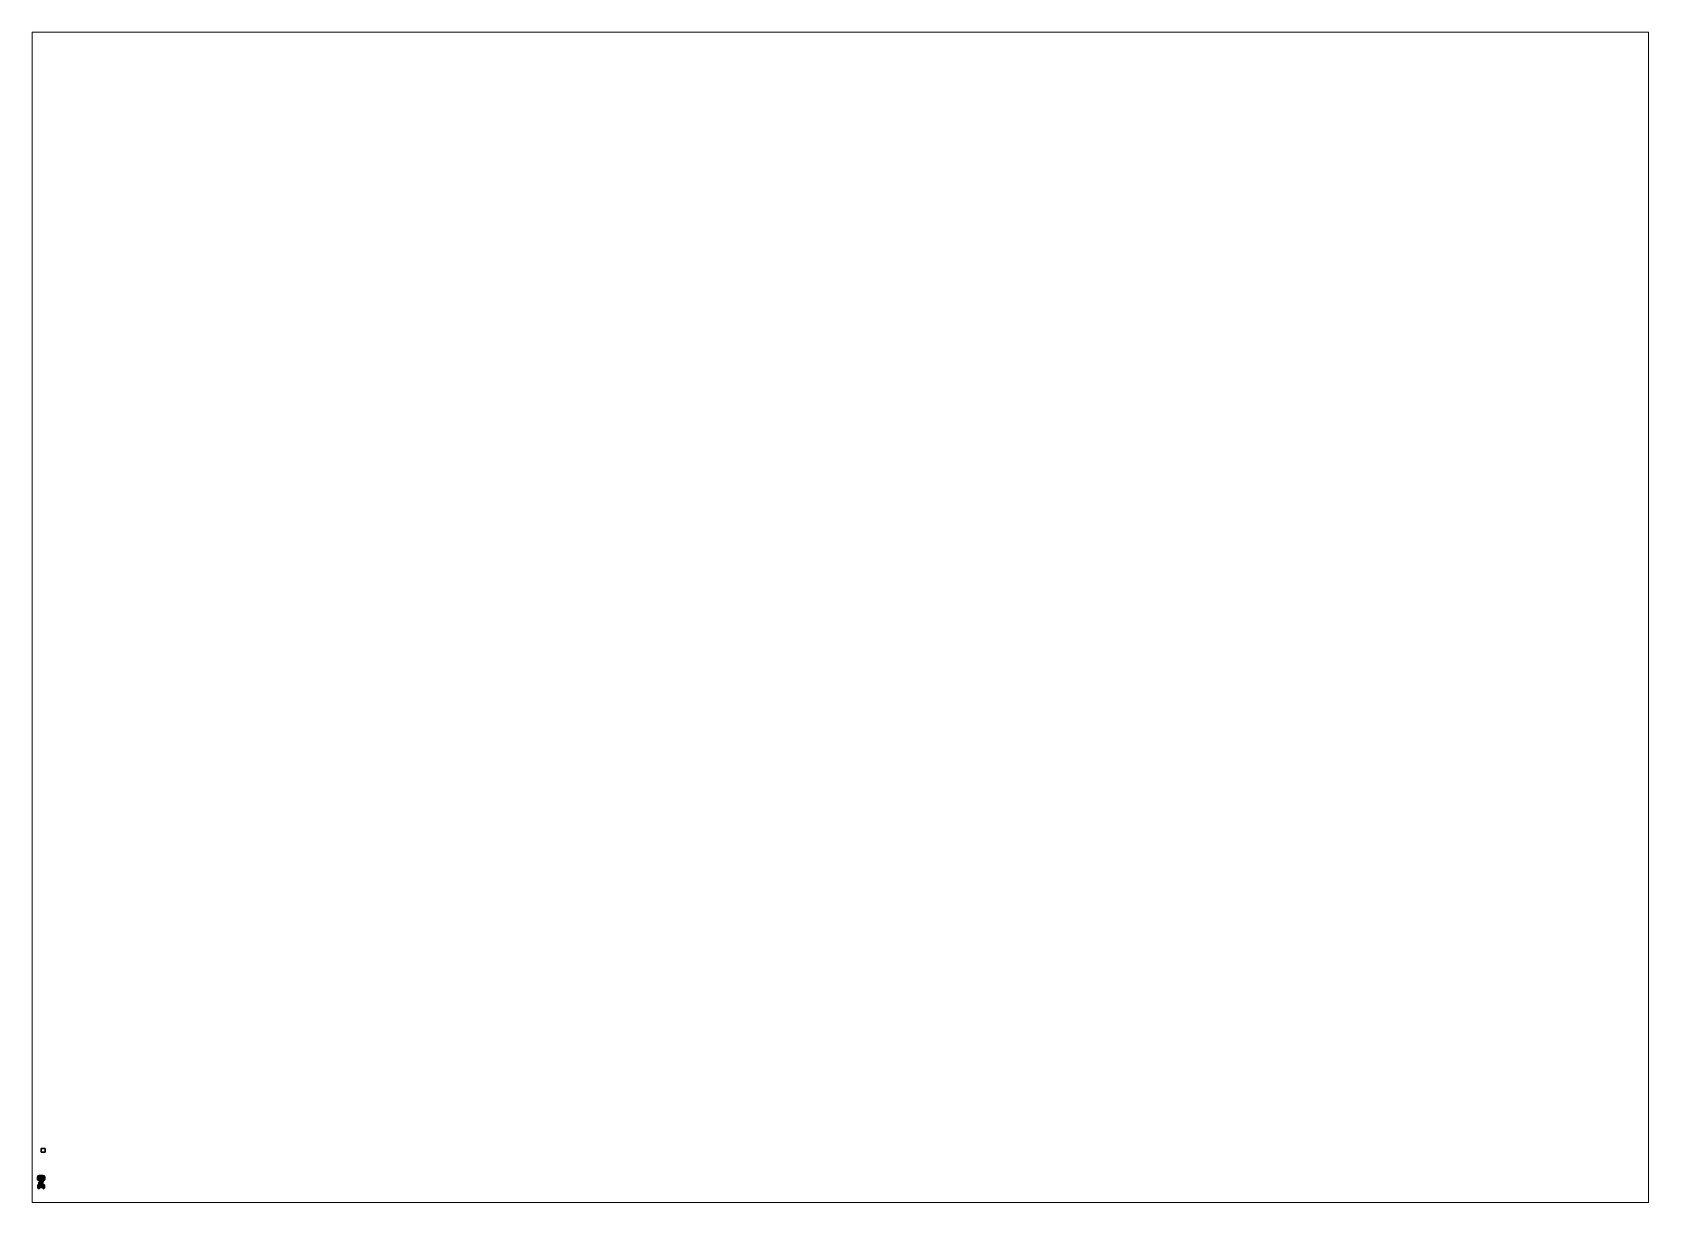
# Paper-space layout 'Layout1' of a CAD drawing. Header units: millimetres. Extents: x 28 to 251, y 20 to 181.
# The model-space entities are those that its viewports show. They can reach past a viewport. Long polylines and large blocks are cut down to what shows.
import ezdxf

# ---------------------------------------------------------------- set-up
doc = ezdxf.new("R2010")
doc.units = ezdxf.units.MM
for name, color, linetype in [('barrel_37', 1, 'Continuous'), ('fenders', 6, 'Continuous'), ('frame', 5, 'Continuous'), ('sleeve_37', 5, 'Continuous'), ('sleeve_mg', 5, 'Continuous'), ('turret', 2, 'Continuous'), ('wheels', 2, 'Continuous')]:
    doc.layers.add(name, color=color, linetype=linetype)

msp = doc.modelspace()

# ---------------------------------------------------------------- linework, layer by layer
for points in [[(1, 9.02, -2.88), (1, 9.02, -3.88), (0, 9.02, -3.88), (0, 9.02, -2.88)], [(1, 9.02, -3.88), (1, 8.02, -3.88), (0, 8.02, -3.88), (0, 9.02, -3.88)], [(0, 9.02, -3.88), (0, 8.02, -3.88), (0, 8.02, -2.88), (0, 9.02, -2.88)], [(0, 9.02, -2.88), (0, 8.02, -2.88), (1, 8.02, -2.88), (1, 9.02, -2.88)], [(1, 8.02, -2.88), (1, 8.02, -3.88), (1, 9.02, -3.88), (1, 9.02, -2.88)], [(0, 8.02, -2.88), (0, 8.02, -3.88), (1, 8.02, -3.88), (1, 8.02, -2.88)], [(-0.62, 0.03, 0.96), (-0.62, -0.33, 0.96), (-0.39, -0.33, 0.96), (-0.43, 0.03, 0.96)], [(-0.62, 0.03, 0.66), (-0.62, 0.03, 0.96), (-0.43, 0.03, 0.96), (-0.43, 0.03, 0.66)], [(-0.62, -0.33, 0.66), (-0.62, -0.33, 0.96), (-0.62, 0.03, 0.96), (-0.62, 0.03, 0.66)], [(-0.39, -0.33, 0.66), (-0.62, -0.33, 0.66), (-0.62, 0.03, 0.66), (-0.43, 0.03, 0.66)], [(-0.51, 0.1, 1.43), (-0.52, 0.06, 1.43), (-0.5, 0.06, 1.49), (-0.49, 0.1, 1.48)], [(-0.49, 0.1, 1.38), (-0.5, 0.06, 1.37), (-0.52, 0.06, 1.43), (-0.51, 0.1, 1.43)], [(-0.36, 0.06, 1.43), (-0.38, 0.06, 1.49), (-0.52, 0.06, 1.43), (-0.5, 0.06, 1.37)], [(-0.38, 0.06, 1.49), (-0.44, 0.06, 1.51), (-0.5, 0.06, 1.49), (-0.52, 0.06, 1.43)], [(-0.48, 0.13, 1.43), (-0.51, 0.1, 1.43), (-0.49, 0.1, 1.48), (-0.47, 0.13, 1.46)], [(-0.47, 0.13, 1.4), (-0.49, 0.1, 1.38), (-0.51, 0.1, 1.43), (-0.48, 0.13, 1.43)], [(-0.33, 1.7, 0.62), (-0.5, 1.4, 0.62), (-0.5, 1.2, 1.59), (-0.33, 1.5, 1.59)], [(0.33, 1.7, 0.62), (0.5, 1.4, 0.62), (-0.5, 1.4, 0.62), (-0.33, 1.7, 0.62)], [(-0.33, 1.5, 1.59), (-0.5, 1.2, 1.59), (0.5, 1.2, 1.59), (0.33, 1.5, 1.59)], [(-0.5, 1.4, 0.62), (-0.5, 0.67, 0.6), (-0.5, 0.67, 1.59), (-0.5, 1.2, 1.59)], [(0.5, 1.4, 0.62), (0.5, 0.67, 0.6), (-0.5, 0.67, 0.6), (-0.5, 1.4, 0.62)], [(-0.5, 1.2, 1.59), (-0.5, 0.67, 1.59), (0.5, 0.67, 1.59), (0.5, 1.2, 1.59)], [(-0.5, 0.67, 0.6), (-0.44, 0.15, 1.21), (-0.47, 0.36, 1.59), (-0.5, 0.67, 1.59)], [(-0.5, 0.67, 1.59), (-0.47, 0.36, 1.59), (0.47, 0.36, 1.59), (0.5, 0.67, 1.59)], [(-0.5, 0.67, 0.6), (-0.3, -1.19, 0.56), (-0.39, -0.33, 0.66), (-0.43, 0.03, 0.66)], [(0.5, 0.67, 0.6), (0.3, -1.19, 0.56), (-0.3, -1.19, 0.56), (-0.5, 0.67, 0.6)], [(-0.5, 0.67, 0.6), (-0.44, 0.09, 1.12), (-0.44, 0.15, 1.21)], [(-0.43, 0.03, 0.66), (-0.43, 0.03, 0.96), (-0.44, 0.09, 1.12), (-0.5, 0.67, 0.6)], [(-0.49, 0.1, 1.48), (-0.5, 0.06, 1.49), (-0.44, 0.06, 1.51), (-0.44, 0.1, 1.5)], [(-0.44, 0.1, 1.36), (-0.44, 0.06, 1.35), (-0.5, 0.06, 1.37), (-0.49, 0.1, 1.38)], [(-0.38, 0.06, 1.37), (-0.36, 0.06, 1.43), (-0.5, 0.06, 1.37), (-0.44, 0.06, 1.35)], [(-0.47, 0.13, 1.46), (-0.49, 0.1, 1.48), (-0.44, 0.1, 1.5), (-0.44, 0.13, 1.47)], [(-0.44, 0.13, 1.39), (-0.44, 0.1, 1.36), (-0.49, 0.1, 1.38), (-0.47, 0.13, 1.4)], [(-0.44, 0.14, 1.43), (-0.48, 0.13, 1.43), (-0.47, 0.13, 1.46), (-0.44, 0.14, 1.43)], [(-0.44, 0.14, 1.43), (-0.47, 0.13, 1.4), (-0.48, 0.13, 1.43), (-0.44, 0.14, 1.43)], [(-0.47, 0.36, 1.59), (-0.36, 0.33, 1.53), (0.1, 0.33, 1.53), (0.47, 0.36, 1.59)], [(-0.44, 0.15, 1.21), (-0.36, 0.22, 1.34), (-0.36, 0.33, 1.53), (-0.47, 0.36, 1.59)], [(-0.44, 0.14, 1.43), (-0.47, 0.13, 1.46), (-0.44, 0.13, 1.47), (-0.44, 0.14, 1.43)], [(-0.44, 0.14, 1.43), (-0.44, 0.13, 1.39), (-0.47, 0.13, 1.4), (-0.44, 0.14, 1.43)], [(-0.45, 0.11, 1.32), (-0.44, 0.12, 1.33), (-0.44, 0.22, 1.33), (-0.45, 0.21, 1.32)], [(-0.44, 0.1, 1.31), (-0.45, 0.11, 1.32), (-0.45, 0.21, 1.32), (-0.44, 0.21, 1.31)], [(-0.44, 0.12, 1.33), (-0.45, 0.11, 1.32), (-0.45, 0.11, 1.39), (-0.44, 0.12, 1.39)], [(-0.45, 0.11, 1.32), (-0.44, 0.1, 1.31), (-0.44, 0.1, 1.39), (-0.45, 0.11, 1.39)], [(-0.36, 0.22, 1.34), (-0.44, 0.15, 1.21), (0.44, 0.15, 1.21), (0.1, 0.22, 1.34)], [(-0.44, 0.12, 1.33), (-0.43, 0.11, 1.32), (-0.43, 0.21, 1.32), (-0.44, 0.22, 1.33)], [(-0.43, 0.11, 1.32), (-0.44, 0.1, 1.31), (-0.44, 0.21, 1.31), (-0.43, 0.21, 1.32)], [(-0.44, 0.15, 1.21), (-0.44, 0.09, 1.12), (-0.44, 0.09, 1.12), (0, 0.15, 1.21)], [(-0.44, 0.09, 1.12), (-0.31, -1.13, 1.12), (0, -1.13, 1.13), (0, 0.15, 1.21)], [(-0.44, 0.14, 1.43), (-0.44, 0.13, 1.47), (-0.41, 0.13, 1.46), (-0.44, 0.14, 1.43)], [(-0.44, 0.14, 1.43), (-0.41, 0.13, 1.46), (-0.4, 0.13, 1.43), (-0.44, 0.14, 1.43)], [(-0.44, 0.14, 1.43), (-0.4, 0.13, 1.43), (-0.41, 0.13, 1.4), (-0.44, 0.14, 1.43)], [(-0.44, 0.14, 1.43), (-0.41, 0.13, 1.4), (-0.44, 0.13, 1.39), (-0.44, 0.14, 1.43)], [(-0.44, 0.13, 1.47), (-0.44, 0.1, 1.5), (-0.39, 0.1, 1.48), (-0.41, 0.13, 1.46)], [(-0.41, 0.13, 1.4), (-0.39, 0.1, 1.38), (-0.44, 0.1, 1.36), (-0.44, 0.13, 1.39)], [(-0.43, 0.11, 1.32), (-0.44, 0.12, 1.33), (-0.44, 0.12, 1.39), (-0.43, 0.11, 1.39)], [(-0.44, 0.1, 1.31), (-0.43, 0.11, 1.32), (-0.43, 0.11, 1.39), (-0.44, 0.1, 1.39)], [(-0.44, 0.1, 1.5), (-0.44, 0.06, 1.51), (-0.38, 0.06, 1.49), (-0.39, 0.1, 1.48)], [(-0.39, 0.1, 1.38), (-0.38, 0.06, 1.37), (-0.44, 0.06, 1.35), (-0.44, 0.1, 1.36)], [(-0.43, 0.03, 0.96), (-0.39, -0.33, 0.96), (-0.31, -1.13, 1.12), (-0.44, 0.09, 1.12)], [(-0.41, 0.13, 1.46), (-0.39, 0.1, 1.48), (-0.37, 0.1, 1.43), (-0.4, 0.13, 1.43)], [(-0.4, 0.13, 1.43), (-0.37, 0.1, 1.43), (-0.39, 0.1, 1.38), (-0.41, 0.13, 1.4)], [(-0.39, 0.1, 1.48), (-0.38, 0.06, 1.49), (-0.36, 0.06, 1.43), (-0.37, 0.1, 1.43)], [(-0.37, 0.1, 1.43), (-0.36, 0.06, 1.43), (-0.38, 0.06, 1.37), (-0.39, 0.1, 1.38)], [(-0.36, 0.33, 1.53), (-0.36, 0.32, 1.53), (0.1, 0.32, 1.53), (0.1, 0.33, 1.53)], [(-0.36, 0.33, 1.53), (-0.36, 0.22, 1.34), (-0.36, 0.21, 1.34), (-0.36, 0.32, 1.53)], [(-0.36, 0.32, 1.53), (-0.36, 0.21, 1.34), (0.1, 0.21, 1.34), (0.1, 0.32, 1.53)], [(-0.36, 0.21, 1.34), (-0.36, 0.22, 1.34), (0.1, 0.22, 1.34), (0.1, 0.21, 1.34)], [(0.33, 1.5, 1.59), (0.33, 1.7, 0.62), (-0.33, 1.7, 0.62), (-0.33, 1.5, 1.59)], [(0, -1.13, 1.13), (0.31, -1.13, 1.12), (0.44, 0.09, 1.12), (0, 0.15, 1.21)], [(0, 0.15, 1.21), (0.44, 0.09, 1.12), (0.44, 0.09, 1.12), (0.44, 0.15, 1.21)], [(0.1, 0.33, 1.53), (0.1, 0.22, 1.34), (0.44, 0.15, 1.21), (0.47, 0.36, 1.59)], [(0.1, 0.32, 1.53), (0.1, 0.21, 1.34), (0.1, 0.22, 1.34), (0.1, 0.33, 1.53)], [(0.31, -1.13, 1.12), (0.3, -1.19, 0.56), (0.5, 0.67, 0.6), (0.44, 0.09, 1.12)], [(0.5, 1.2, 1.59), (0.5, 1.4, 0.62), (0.33, 1.7, 0.62), (0.33, 1.5, 1.59)], [(0.47, 0.36, 1.59), (0.44, 0.15, 1.21), (0.5, 0.67, 0.6), (0.5, 0.67, 1.59)], [(0.44, 0.15, 1.21), (0.44, 0.09, 1.12), (0.5, 0.67, 0.6), (0.44, 0.15, 1.21)], [(0.5, 0.67, 1.59), (0.5, 0.67, 0.6), (0.5, 1.4, 0.62), (0.5, 1.2, 1.59)], [(-0.62, -0.33, 0.96), (-0.62, -0.33, 0.66), (-0.39, -0.33, 0.66), (-0.39, -0.33, 0.96)], [(-0.39, -0.33, 0.96), (-0.39, -0.33, 0.66), (-0.3, -1.19, 0.56), (-0.31, -1.13, 1.12)], [(-0.31, -1.13, 1.12), (-0.3, -1.19, 0.56), (0, -1.22, 0.56), (0, -1.17, 1.12)], [(-0.31, -1.13, 1.12), (0, -1.17, 1.12), (0.31, -1.13, 1.12), (-0.31, -1.13, 1.12)], [(0, -1.13, 1.13), (-0.31, -1.13, 1.12), (0.31, -1.13, 1.12), (0, -1.13, 1.13)], [(-0.3, -1.19, 0.56), (0.3, -1.19, 0.56), (0.3, -1.19, 0.56), (0, -1.22, 0.56)], [(0, -1.17, 1.12), (0, -1.22, 0.56), (0.3, -1.19, 0.56), (0.31, -1.13, 1.12)]]:
    msp.add_3dface(points)
at = {"layer": 'barrel_37'}
for points in [[(-0.03, 0.33, 1.75), (-0.02, 0.33, 1.77), (-0.02, 0.44, 1.77), (-0.03, 0.44, 1.75)], [(-0.02, 0.33, 1.73), (-0.03, 0.33, 1.75), (-0.03, 0.44, 1.75), (-0.02, 0.44, 1.73)], [(-0.03, 0.33, 1.75), (-0.02, 0.33, 1.73), (-0.02, 0.13, 1.73), (-0.03, 0.13, 1.75)], [(-0.02, 0.33, 1.77), (-0.03, 0.33, 1.75), (-0.03, 0.13, 1.75), (-0.02, 0.13, 1.77)], [(0.02, 0.13, 1.75), (-0.02, 0.13, 1.77), (-0.03, 0.13, 1.75), (0.02, 0.13, 1.73)], [(0.02, 0.13, 1.73), (-0.03, 0.13, 1.75), (-0.02, 0.13, 1.73), (0, 0.13, 1.73)], [(-0.02, 0.33, 1.77), (0, 0.33, 1.78), (0, 0.44, 1.78), (-0.02, 0.44, 1.77)], [(0, 0.33, 1.72), (-0.02, 0.33, 1.73), (-0.02, 0.44, 1.73), (0, 0.44, 1.72)], [(-0.02, 0.33, 1.73), (0, 0.33, 1.72), (0, 0.13, 1.73), (-0.02, 0.13, 1.73)], [(0, 0.33, 1.78), (-0.02, 0.33, 1.77), (-0.02, 0.13, 1.77), (0, 0.13, 1.77)], [(0.02, 0.13, 1.77), (0, 0.13, 1.77), (-0.02, 0.13, 1.77), (0.02, 0.13, 1.75)], [(0, 0.33, 1.78), (0.02, 0.33, 1.77), (0.02, 0.44, 1.77), (0, 0.44, 1.78)], [(0.02, 0.33, 1.73), (0, 0.33, 1.72), (0, 0.44, 1.72), (0.02, 0.44, 1.73)], [(0, 0.33, 1.72), (0.02, 0.33, 1.73), (0.02, 0.13, 1.73), (0, 0.13, 1.73)], [(0.02, 0.33, 1.77), (0, 0.33, 1.78), (0, 0.13, 1.77), (0.02, 0.13, 1.77)], [(0.02, 0.33, 1.77), (0.03, 0.33, 1.75), (0.03, 0.44, 1.75), (0.02, 0.44, 1.77)], [(0.03, 0.33, 1.75), (0.02, 0.33, 1.73), (0.02, 0.44, 1.73), (0.03, 0.44, 1.75)], [(0.02, 0.33, 1.73), (0.03, 0.33, 1.75), (0.02, 0.13, 1.75), (0.02, 0.13, 1.73)], [(0.03, 0.33, 1.75), (0.02, 0.33, 1.77), (0.02, 0.13, 1.77), (0.02, 0.13, 1.75)]]:
    msp.add_3dface(points, dxfattribs=at)
at = {"layer": 'fenders'}
for points in [[(-0.91, 1.78, 0.35), (-0.91, 1.51, 0.72), (-0.5, 1.51, 0.72), (-0.5, 1.78, 0.35)], [(-0.91, 1.75, 0.33), (-0.91, 1.49, 0.69), (-0.91, 1.51, 0.72), (-0.91, 1.78, 0.35)], [(-0.91, 1.49, 0.69), (-0.91, 1.3, 0.79), (-0.91, 1.3, 0.82), (-0.91, 1.51, 0.72)], [(-0.91, 1.51, 0.72), (-0.91, 1.3, 0.82), (-0.5, 1.3, 0.82), (-0.5, 1.51, 0.72)], [(-0.91, 1.3, 0.82), (-0.91, 1.11, 0.82), (-0.5, 1.11, 0.82), (-0.5, 1.3, 0.82)], [(-0.91, 1.3, 0.79), (-0.91, 1.12, 0.79), (-0.91, 1.11, 0.82), (-0.91, 1.3, 0.82)], [(-0.91, 1.12, 0.79), (-0.91, 0.93, 0.69), (-0.91, 0.91, 0.72), (-0.91, 1.11, 0.82)], [(-0.91, 1.11, 0.82), (-0.91, 0.91, 0.72), (-0.5, 0.91, 0.72), (-0.5, 1.11, 0.82)], [(-0.91, 0.93, 0.69), (-0.91, 0.69, 0.35), (-0.91, 0.66, 0.37), (-0.91, 0.91, 0.72)], [(-0.91, 0.91, 0.72), (-0.91, 0.66, 0.37), (-0.5, 0.66, 0.37), (-0.5, 0.91, 0.72)], [(-0.5, 1.21, 0.98), (-0.5, 1.22, 0.97), (-0.74, 1.22, 0.82), (-0.75, 1.21, 0.82)], [(-0.5, 1.2, 0.97), (-0.5, 1.21, 0.98), (-0.75, 1.21, 0.82), (-0.74, 1.2, 0.82)], [(-0.5, 1.22, 0.97), (-0.5, 1.21, 0.96), (-0.73, 1.21, 0.82), (-0.74, 1.22, 0.82)], [(-0.5, 1.21, 0.96), (-0.5, 1.2, 0.97), (-0.74, 1.2, 0.82), (-0.73, 1.21, 0.82)], [(-0.5, 1.49, 0.69), (-0.5, 1.75, 0.33), (-0.5, 1.78, 0.35), (-0.5, 1.51, 0.72)], [(-0.5, 1.37, 0.75), (-0.5, 1.49, 0.69), (-0.5, 1.51, 0.72), (-0.5, 1.37, 0.79)], [(-0.5, 0.69, 0.35), (-0.5, 0.87, 0.61), (-0.5, 0.83, 0.6), (-0.5, 0.66, 0.37)], [(0.91, 1.51, 0.72), (0.91, 1.78, 0.35), (0.5, 1.78, 0.35), (0.5, 1.51, 0.72)], [(0.5, 1.75, 0.33), (0.5, 1.49, 0.69), (0.5, 1.51, 0.72), (0.5, 1.78, 0.35)], [(0.91, 1.3, 0.82), (0.91, 1.51, 0.72), (0.5, 1.51, 0.72), (0.5, 1.3, 0.82)], [(0.5, 1.49, 0.69), (0.5, 1.37, 0.75), (0.5, 1.37, 0.79), (0.5, 1.51, 0.72)], [(0.91, 1.11, 0.82), (0.91, 1.3, 0.82), (0.5, 1.3, 0.82), (0.5, 1.11, 0.82)], [(0.5, 1.22, 0.97), (0.5, 1.21, 0.98), (0.75, 1.21, 0.82), (0.74, 1.22, 0.82)], [(0.5, 1.21, 0.96), (0.5, 1.22, 0.97), (0.74, 1.22, 0.82), (0.73, 1.21, 0.82)], [(0.5, 1.21, 0.98), (0.5, 1.2, 0.97), (0.74, 1.2, 0.82), (0.75, 1.21, 0.82)], [(0.5, 1.2, 0.97), (0.5, 1.21, 0.96), (0.73, 1.21, 0.82), (0.74, 1.2, 0.82)], [(0.91, 0.91, 0.72), (0.91, 1.11, 0.82), (0.5, 1.11, 0.82), (0.5, 0.91, 0.72)], [(0.91, 0.66, 0.37), (0.91, 0.91, 0.72), (0.5, 0.91, 0.72), (0.5, 0.66, 0.37)], [(0.5, 0.87, 0.61), (0.5, 0.69, 0.35), (0.5, 0.66, 0.37), (0.5, 0.83, 0.6)], [(0.91, 1.49, 0.69), (0.91, 1.75, 0.33), (0.91, 1.78, 0.35), (0.91, 1.51, 0.72)], [(0.91, 1.3, 0.79), (0.91, 1.49, 0.69), (0.91, 1.51, 0.72), (0.91, 1.3, 0.82)], [(0.91, 1.12, 0.79), (0.91, 1.3, 0.79), (0.91, 1.3, 0.82), (0.91, 1.11, 0.82)], [(0.91, 0.93, 0.69), (0.91, 1.12, 0.79), (0.91, 1.11, 0.82), (0.91, 0.91, 0.72)], [(0.91, 0.69, 0.35), (0.91, 0.93, 0.69), (0.91, 0.91, 0.72), (0.91, 0.66, 0.37)], [(-0.84, -0.63, 0.28), (-0.84, -0.83, 0.61), (-0.84, -0.81, 0.63), (-0.84, -0.6, 0.29)], [(-0.84, -0.6, 0.29), (-0.84, -0.81, 0.63), (-0.43, -0.81, 0.63), (-0.43, -0.6, 0.29)], [(-0.84, -0.81, 0.63), (-0.84, -0.95, 0.76), (-0.43, -0.95, 0.76), (-0.43, -0.81, 0.63)], [(-0.84, -0.83, 0.61), (-0.84, -0.97, 0.73), (-0.84, -0.95, 0.76), (-0.84, -0.81, 0.63)], [(-0.84, -0.97, 0.73), (-0.84, -1.1, 0.79), (-0.84, -1.1, 0.83), (-0.84, -0.95, 0.76)], [(-0.84, -0.95, 0.76), (-0.84, -1.1, 0.83), (-0.43, -1.1, 0.83), (-0.43, -0.95, 0.76)], [(-0.84, -1.1, 0.79), (-0.84, -1.26, 0.79), (-0.84, -1.26, 0.83), (-0.84, -1.1, 0.83)], [(-0.84, -1.1, 0.83), (-0.84, -1.26, 0.83), (-0.43, -1.26, 0.83), (-0.43, -1.1, 0.83)], [(-0.84, -1.26, 0.79), (-0.84, -1.39, 0.75), (-0.84, -1.4, 0.79), (-0.84, -1.26, 0.83)], [(-0.84, -1.26, 0.83), (-0.84, -1.4, 0.79), (-0.43, -1.4, 0.79), (-0.43, -1.26, 0.83)], [(-0.3, -1.11, 0.99), (-0.3, -1.1, 0.98), (-0.54, -1.1, 0.83), (-0.55, -1.11, 0.83)], [(-0.3, -1.12, 0.98), (-0.3, -1.11, 0.99), (-0.55, -1.11, 0.83), (-0.54, -1.12, 0.83)], [(-0.3, -1.1, 0.98), (-0.3, -1.11, 0.97), (-0.53, -1.11, 0.83), (-0.54, -1.1, 0.83)], [(-0.3, -1.11, 0.97), (-0.3, -1.12, 0.98), (-0.54, -1.12, 0.83), (-0.53, -1.11, 0.83)], [(-0.43, -0.83, 0.61), (-0.43, -0.63, 0.28), (-0.43, -0.6, 0.29), (-0.43, -0.81, 0.63)], [(-0.34, -0.79, 0.59), (-0.34, -0.8, 0.58), (-0.43, -0.8, 0.58), (-0.43, -0.79, 0.59)], [(-0.34, -0.8, 0.6), (-0.34, -0.79, 0.59), (-0.43, -0.79, 0.59), (-0.43, -0.8, 0.6)], [(-0.34, -0.8, 0.58), (-0.34, -0.81, 0.59), (-0.43, -0.81, 0.59), (-0.43, -0.8, 0.58)], [(-0.34, -0.81, 0.59), (-0.34, -0.8, 0.6), (-0.43, -0.8, 0.6), (-0.43, -0.81, 0.59)], [(-0.43, -0.97, 0.73), (-0.43, -0.83, 0.61), (-0.43, -0.81, 0.63), (-0.43, -0.95, 0.76)], [(-0.43, -1.1, 0.79), (-0.43, -0.97, 0.73), (-0.43, -0.95, 0.76), (-0.43, -1.1, 0.83)], [(-0.43, -1.26, 0.79), (-0.43, -1.1, 0.79), (-0.43, -1.1, 0.83), (-0.43, -1.26, 0.83)], [(-0.3, -1.13, 0.83), (-0.3, -1.12, 0.82), (-0.43, -1.12, 0.82), (-0.43, -1.13, 0.83)], [(-0.3, -1.12, 0.82), (-0.3, -1.13, 0.81), (-0.43, -1.13, 0.81), (-0.43, -1.12, 0.82)], [(-0.3, -1.14, 0.82), (-0.3, -1.13, 0.83), (-0.43, -1.13, 0.83), (-0.43, -1.14, 0.82)], [(-0.3, -1.13, 0.81), (-0.3, -1.14, 0.82), (-0.43, -1.14, 0.82), (-0.43, -1.13, 0.81)], [(-0.43, -1.39, 0.75), (-0.43, -1.26, 0.79), (-0.43, -1.26, 0.83), (-0.43, -1.4, 0.79)], [(0.3, -1.11, 0.97), (0.3, -1.1, 0.98), (0.54, -1.1, 0.83), (0.53, -1.11, 0.83)], [(0.3, -1.1, 0.98), (0.3, -1.11, 0.99), (0.55, -1.11, 0.83), (0.54, -1.1, 0.83)], [(0.3, -1.12, 0.98), (0.3, -1.11, 0.97), (0.53, -1.11, 0.83), (0.54, -1.12, 0.83)], [(0.3, -1.11, 0.99), (0.3, -1.12, 0.98), (0.54, -1.12, 0.83), (0.55, -1.11, 0.83)], [(0.43, -1.12, 0.82), (0.43, -1.13, 0.81), (0.3, -1.13, 0.81), (0.3, -1.12, 0.82)], [(0.43, -1.13, 0.83), (0.43, -1.12, 0.82), (0.3, -1.12, 0.82), (0.3, -1.13, 0.83)], [(0.43, -1.13, 0.81), (0.43, -1.14, 0.82), (0.3, -1.14, 0.82), (0.3, -1.13, 0.81)], [(0.43, -1.14, 0.82), (0.43, -1.13, 0.83), (0.3, -1.13, 0.83), (0.3, -1.14, 0.82)], [(0.43, -0.79, 0.59), (0.43, -0.8, 0.58), (0.34, -0.8, 0.58), (0.34, -0.79, 0.59)], [(0.43, -0.8, 0.6), (0.43, -0.79, 0.59), (0.34, -0.79, 0.59), (0.34, -0.8, 0.6)], [(0.43, -0.8, 0.58), (0.43, -0.81, 0.59), (0.34, -0.81, 0.59), (0.34, -0.8, 0.58)], [(0.43, -0.81, 0.59), (0.43, -0.8, 0.6), (0.34, -0.8, 0.6), (0.34, -0.81, 0.59)], [(0.84, -0.81, 0.63), (0.84, -0.6, 0.29), (0.43, -0.6, 0.29), (0.43, -0.81, 0.63)], [(0.43, -0.63, 0.28), (0.43, -0.83, 0.61), (0.43, -0.81, 0.63), (0.43, -0.6, 0.29)], [(0.84, -0.95, 0.76), (0.84, -0.81, 0.63), (0.43, -0.81, 0.63), (0.43, -0.95, 0.76)], [(0.43, -0.83, 0.61), (0.43, -0.97, 0.73), (0.43, -0.95, 0.76), (0.43, -0.81, 0.63)], [(0.84, -1.1, 0.83), (0.84, -0.95, 0.76), (0.43, -0.95, 0.76), (0.43, -1.1, 0.83)], [(0.43, -0.97, 0.73), (0.43, -1.1, 0.79), (0.43, -1.1, 0.83), (0.43, -0.95, 0.76)], [(0.84, -1.26, 0.83), (0.84, -1.1, 0.83), (0.43, -1.1, 0.83), (0.43, -1.26, 0.83)], [(0.43, -1.1, 0.79), (0.43, -1.26, 0.79), (0.43, -1.26, 0.83), (0.43, -1.1, 0.83)], [(0.84, -1.4, 0.79), (0.84, -1.26, 0.83), (0.43, -1.26, 0.83), (0.43, -1.4, 0.79)], [(0.43, -1.26, 0.79), (0.43, -1.39, 0.75), (0.43, -1.4, 0.79), (0.43, -1.26, 0.83)], [(0.84, -0.83, 0.61), (0.84, -0.63, 0.28), (0.84, -0.6, 0.29), (0.84, -0.81, 0.63)], [(0.84, -0.97, 0.73), (0.84, -0.83, 0.61), (0.84, -0.81, 0.63), (0.84, -0.95, 0.76)], [(0.84, -1.1, 0.79), (0.84, -0.97, 0.73), (0.84, -0.95, 0.76), (0.84, -1.1, 0.83)], [(0.84, -1.26, 0.79), (0.84, -1.1, 0.79), (0.84, -1.1, 0.83), (0.84, -1.26, 0.83)], [(0.84, -1.39, 0.75), (0.84, -1.26, 0.79), (0.84, -1.26, 0.83), (0.84, -1.4, 0.79)]]:
    msp.add_3dface(points, dxfattribs=at)
at = {"layer": 'frame'}
for points in [[(-0.12, 1.23, 0.39), (-0.13, 1.24, 0.36), (-0.63, 1.24, 0.36), (-0.63, 1.23, 0.39)], [(-0.13, 1.24, 0.36), (-0.12, 1.23, 0.33), (-0.63, 1.23, 0.33), (-0.63, 1.24, 0.36)], [(-0.12, 1.2, 0.4), (-0.12, 1.23, 0.39), (-0.63, 1.23, 0.39), (-0.63, 1.2, 0.4)], [(-0.12, 1.23, 0.33), (-0.12, 1.2, 0.32), (-0.63, 1.2, 0.32), (-0.63, 1.23, 0.33)], [(-0.12, 1.17, 0.39), (-0.12, 1.2, 0.4), (-0.63, 1.2, 0.4), (-0.63, 1.17, 0.39)], [(-0.12, 1.2, 0.32), (-0.12, 1.17, 0.33), (-0.63, 1.17, 0.33), (-0.63, 1.2, 0.32)], [(-0.12, 1.16, 0.36), (-0.12, 1.17, 0.39), (-0.63, 1.17, 0.39), (-0.63, 1.16, 0.36)], [(-0.12, 1.17, 0.33), (-0.12, 1.16, 0.36), (-0.63, 1.16, 0.36), (-0.63, 1.17, 0.33)], [(-0.5, 1.85, 0.53), (-0.5, 1.85, 0.46), (-0.58, 1.82, 0.46), (-0.58, 1.82, 0.53)], [(-0.5, 1.85, 0.46), (-0.5, 1.74, 0.46), (-0.58, 1.77, 0.46), (-0.58, 1.82, 0.46)], [(-0.58, 1.82, 0.53), (-0.58, 1.77, 0.53), (-0.5, 1.74, 0.53), (-0.5, 1.85, 0.53)], [(-0.58, 1.82, 0.46), (-0.58, 1.77, 0.46), (-0.58, 1.77, 0.53), (-0.58, 1.82, 0.53)], [(-0.58, 1.77, 0.53), (-0.58, 1.77, 0.46), (-0.5, 1.74, 0.46), (-0.5, 1.74, 0.53)], [(-0.48, 1.62, 0.36), (-0.48, 1.65, 0.36), (-0.58, 1.65, 0.36), (-0.58, 1.62, 0.36)], [(-0.58, 1.62, 0.36), (-0.58, 1.65, 0.36), (-0.58, 1.65, 0.28), (-0.58, 1.62, 0.28)], [(-0.58, 1.62, 0.28), (-0.58, 1.65, 0.28), (-0.48, 1.65, 0.28), (-0.48, 1.62, 0.28)], [(-0.57, 1.65, 0.3), (-0.58, 1.65, 0.28), (-0.58, 1.65, 0.36), (-0.57, 1.65, 0.34)], [(-0.49, 1.65, 0.3), (-0.48, 1.65, 0.28), (-0.58, 1.65, 0.28), (-0.57, 1.65, 0.3)], [(-0.57, 1.65, 0.34), (-0.58, 1.65, 0.36), (-0.48, 1.65, 0.36), (-0.49, 1.65, 0.34)], [(-0.49, 1.62, 0.34), (-0.48, 1.62, 0.36), (-0.58, 1.62, 0.36), (-0.57, 1.62, 0.34)], [(-0.57, 1.62, 0.34), (-0.58, 1.62, 0.36), (-0.58, 1.62, 0.28), (-0.57, 1.62, 0.29)], [(-0.57, 1.62, 0.29), (-0.58, 1.62, 0.28), (-0.48, 1.62, 0.28), (-0.49, 1.62, 0.29)], [(-0.58, 1.5, 0.34), (-0.58, 1.47, 0.34), (-0.48, 1.47, 0.34), (-0.48, 1.5, 0.34)], [(-0.48, 1.5, 0.26), (-0.48, 1.47, 0.26), (-0.58, 1.47, 0.26), (-0.58, 1.5, 0.26)], [(-0.58, 1.5, 0.26), (-0.58, 1.47, 0.26), (-0.58, 1.47, 0.34), (-0.58, 1.5, 0.34)], [(-0.58, 1.5, 0.34), (-0.57, 1.5, 0.33), (-0.57, 1.5, 0.27), (-0.58, 1.5, 0.26)], [(-0.58, 1.5, 0.26), (-0.57, 1.5, 0.27), (-0.49, 1.5, 0.27), (-0.48, 1.5, 0.26)], [(-0.48, 1.5, 0.34), (-0.49, 1.5, 0.33), (-0.57, 1.5, 0.33), (-0.58, 1.5, 0.34)], [(-0.58, 1.47, 0.34), (-0.57, 1.47, 0.33), (-0.49, 1.47, 0.33), (-0.48, 1.47, 0.34)], [(-0.58, 1.47, 0.26), (-0.57, 1.47, 0.27), (-0.57, 1.47, 0.33), (-0.58, 1.47, 0.34)], [(-0.48, 1.47, 0.26), (-0.49, 1.47, 0.27), (-0.57, 1.47, 0.27), (-0.58, 1.47, 0.26)], [(-0.58, 0.93, 0.34), (-0.57, 0.93, 0.33), (-0.57, 0.93, 0.27), (-0.58, 0.93, 0.26)], [(-0.58, 0.9, 0.34), (-0.58, 0.93, 0.34), (-0.58, 0.93, 0.26), (-0.58, 0.9, 0.26)], [(-0.58, 0.93, 0.26), (-0.57, 0.93, 0.27), (-0.49, 0.93, 0.27), (-0.48, 0.93, 0.26)], [(-0.58, 0.9, 0.26), (-0.58, 0.93, 0.26), (-0.48, 0.93, 0.26), (-0.48, 0.9, 0.26)], [(-0.48, 0.93, 0.34), (-0.49, 0.93, 0.33), (-0.57, 0.93, 0.33), (-0.58, 0.93, 0.34)], [(-0.48, 0.9, 0.34), (-0.48, 0.93, 0.34), (-0.58, 0.93, 0.34), (-0.58, 0.9, 0.34)], [(-0.58, 0.9, 0.26), (-0.57, 0.9, 0.27), (-0.57, 0.9, 0.33), (-0.58, 0.9, 0.34)], [(-0.48, 0.9, 0.26), (-0.49, 0.9, 0.27), (-0.57, 0.9, 0.27), (-0.58, 0.9, 0.26)], [(-0.58, 0.9, 0.34), (-0.57, 0.9, 0.33), (-0.49, 0.9, 0.33), (-0.48, 0.9, 0.34)], [(-0.57, 0.78, 0.29), (-0.58, 0.78, 0.28), (-0.58, 0.78, 0.36), (-0.57, 0.78, 0.34)], [(-0.58, 0.78, 0.28), (-0.58, 0.75, 0.28), (-0.58, 0.75, 0.36), (-0.58, 0.78, 0.36)], [(-0.49, 0.78, 0.29), (-0.48, 0.78, 0.28), (-0.58, 0.78, 0.28), (-0.57, 0.78, 0.29)], [(-0.48, 0.78, 0.28), (-0.48, 0.75, 0.28), (-0.58, 0.75, 0.28), (-0.58, 0.78, 0.28)], [(-0.57, 0.78, 0.34), (-0.58, 0.78, 0.36), (-0.48, 0.78, 0.36), (-0.49, 0.78, 0.34)], [(-0.58, 0.78, 0.36), (-0.58, 0.75, 0.36), (-0.48, 0.75, 0.36), (-0.48, 0.78, 0.36)], [(-0.57, 0.75, 0.3), (-0.58, 0.75, 0.28), (-0.48, 0.75, 0.28), (-0.49, 0.75, 0.3)], [(-0.57, 0.75, 0.34), (-0.58, 0.75, 0.36), (-0.58, 0.75, 0.28), (-0.57, 0.75, 0.3)], [(-0.49, 0.75, 0.34), (-0.48, 0.75, 0.36), (-0.58, 0.75, 0.36), (-0.57, 0.75, 0.34)], [(-0.58, 0.63, 0.48), (-0.58, 0.58, 0.48), (-0.5, 0.55, 0.48), (-0.5, 0.66, 0.48)], [(-0.5, 0.66, 0.48), (-0.5, 0.66, 0.39), (-0.58, 0.63, 0.39), (-0.58, 0.63, 0.48)], [(-0.5, 0.66, 0.39), (-0.5, 0.55, 0.39), (-0.58, 0.58, 0.39), (-0.58, 0.63, 0.39)], [(-0.58, 0.63, 0.39), (-0.58, 0.58, 0.39), (-0.58, 0.58, 0.48), (-0.58, 0.63, 0.48)], [(-0.58, 0.58, 0.48), (-0.58, 0.58, 0.39), (-0.5, 0.55, 0.39), (-0.5, 0.55, 0.48)], [(-0.57, 1.79, 0.35), (-0.57, 1.82, 0.37), (-0.49, 1.82, 0.37), (-0.49, 1.79, 0.35)], [(-0.57, 1.82, 0.37), (-0.57, 1.82, 0.38), (-0.49, 1.82, 0.38), (-0.49, 1.82, 0.37)], [(-0.57, 1.82, 0.38), (-0.57, 1.81, 0.4), (-0.49, 1.81, 0.4), (-0.49, 1.82, 0.38)], [(-0.57, 1.79, 0.37), (-0.57, 1.82, 0.38), (-0.57, 1.82, 0.37), (-0.57, 1.79, 0.35)], [(-0.57, 1.79, 0.38), (-0.57, 1.81, 0.4), (-0.57, 1.82, 0.38), (-0.57, 1.79, 0.37)], [(-0.57, 1.81, 0.4), (-0.57, 1.81, 0.46), (-0.49, 1.81, 0.46), (-0.49, 1.81, 0.4)], [(-0.57, 1.77, 0.46), (-0.57, 1.81, 0.46), (-0.57, 1.81, 0.4), (-0.57, 1.79, 0.38)], [(-0.57, 1.65, 0.34), (-0.57, 1.79, 0.37), (-0.57, 1.79, 0.35), (-0.57, 1.65, 0.3)], [(-0.57, 1.65, 0.3), (-0.57, 1.79, 0.35), (-0.49, 1.79, 0.35), (-0.49, 1.65, 0.3)], [(-0.49, 1.65, 0.34), (-0.49, 1.79, 0.37), (-0.57, 1.79, 0.37), (-0.57, 1.65, 0.34)], [(-0.49, 1.79, 0.37), (-0.49, 1.79, 0.38), (-0.57, 1.79, 0.38), (-0.57, 1.79, 0.37)], [(-0.49, 1.79, 0.38), (-0.49, 1.77, 0.46), (-0.57, 1.77, 0.46), (-0.57, 1.79, 0.38)], [(-0.49, 1.5, 0.33), (-0.49, 1.62, 0.34), (-0.57, 1.62, 0.34), (-0.57, 1.5, 0.33)], [(-0.57, 1.5, 0.27), (-0.57, 1.62, 0.29), (-0.49, 1.62, 0.29), (-0.49, 1.5, 0.27)], [(-0.57, 1.5, 0.33), (-0.57, 1.62, 0.34), (-0.57, 1.62, 0.29), (-0.57, 1.5, 0.27)], [(-0.57, 1.47, 0.33), (-0.57, 1.2, 0.32), (-0.49, 1.2, 0.32), (-0.49, 1.47, 0.33)], [(-0.57, 1.47, 0.27), (-0.57, 1.2, 0.25), (-0.57, 1.2, 0.32), (-0.57, 1.47, 0.33)], [(-0.49, 1.47, 0.27), (-0.49, 1.2, 0.25), (-0.57, 1.2, 0.25), (-0.57, 1.47, 0.27)], [(-0.57, 0.93, 0.33), (-0.57, 1.2, 0.32), (-0.57, 1.2, 0.25), (-0.57, 0.93, 0.27)], [(-0.57, 0.93, 0.27), (-0.57, 1.2, 0.25), (-0.49, 1.2, 0.25), (-0.49, 0.93, 0.27)], [(-0.49, 0.93, 0.33), (-0.49, 1.2, 0.32), (-0.57, 1.2, 0.32), (-0.57, 0.93, 0.33)], [(-0.57, 0.9, 0.27), (-0.57, 0.78, 0.29), (-0.57, 0.78, 0.34), (-0.57, 0.9, 0.33)], [(-0.49, 0.9, 0.27), (-0.49, 0.78, 0.29), (-0.57, 0.78, 0.29), (-0.57, 0.9, 0.27)], [(-0.57, 0.9, 0.33), (-0.57, 0.78, 0.34), (-0.49, 0.78, 0.34), (-0.49, 0.9, 0.33)], [(-0.57, 0.75, 0.34), (-0.57, 0.63, 0.35), (-0.49, 0.63, 0.35), (-0.49, 0.75, 0.34)], [(-0.57, 0.75, 0.3), (-0.57, 0.63, 0.33), (-0.57, 0.63, 0.35), (-0.57, 0.75, 0.34)], [(-0.49, 0.75, 0.3), (-0.49, 0.63, 0.33), (-0.57, 0.63, 0.33), (-0.57, 0.75, 0.3)], [(-0.57, 0.63, 0.36), (-0.57, 0.59, 0.38), (-0.57, 0.58, 0.39), (-0.57, 0.63, 0.39)], [(-0.57, 0.63, 0.35), (-0.57, 0.6, 0.36), (-0.57, 0.59, 0.38), (-0.57, 0.63, 0.36)], [(-0.57, 0.63, 0.33), (-0.57, 0.6, 0.35), (-0.57, 0.6, 0.36), (-0.57, 0.63, 0.35)], [(-0.49, 0.63, 0.33), (-0.49, 0.6, 0.35), (-0.57, 0.6, 0.35), (-0.57, 0.63, 0.33)], [(-0.57, 0.63, 0.36), (-0.57, 0.63, 0.39), (-0.49, 0.63, 0.39), (-0.49, 0.63, 0.36)], [(-0.57, 0.63, 0.35), (-0.57, 0.63, 0.36), (-0.49, 0.63, 0.36), (-0.49, 0.63, 0.35)], [(-0.49, 0.6, 0.36), (-0.49, 0.59, 0.38), (-0.57, 0.59, 0.38), (-0.57, 0.6, 0.36)], [(-0.49, 0.6, 0.35), (-0.49, 0.6, 0.36), (-0.57, 0.6, 0.36), (-0.57, 0.6, 0.35)], [(-0.49, 0.59, 0.38), (-0.49, 0.58, 0.39), (-0.57, 0.58, 0.39), (-0.57, 0.59, 0.38)], [(-0.5, 1.85, 0.53), (-0.5, 1.74, 0.53), (0.5, 1.74, 0.53), (0.5, 1.85, 0.53)], [(0.5, 1.85, 0.53), (0.5, 1.85, 0.46), (-0.5, 1.85, 0.46), (-0.5, 1.85, 0.53)], [(0.5, 1.85, 0.46), (0.5, 1.74, 0.46), (-0.5, 1.74, 0.46), (-0.5, 1.85, 0.46)], [(-0.5, 1.74, 0.53), (-0.5, 1.74, 0.46), (0.5, 1.74, 0.46), (0.5, 1.74, 0.53)], [(0.5, 0.66, 0.39), (0.5, 0.55, 0.39), (-0.5, 0.55, 0.39), (-0.5, 0.66, 0.39)], [(-0.5, 0.66, 0.48), (-0.5, 0.55, 0.48), (0.5, 0.55, 0.48), (0.5, 0.66, 0.48)], [(0.5, 0.66, 0.48), (0.5, 0.66, 0.39), (-0.5, 0.66, 0.39), (-0.5, 0.66, 0.48)], [(-0.5, 0.55, 0.48), (-0.5, 0.55, 0.39), (0.5, 0.55, 0.39), (0.5, 0.55, 0.48)], [(-0.49, 1.79, 0.35), (-0.49, 1.82, 0.37), (-0.49, 1.82, 0.38), (-0.49, 1.79, 0.37)], [(-0.49, 1.79, 0.37), (-0.49, 1.82, 0.38), (-0.49, 1.81, 0.4), (-0.49, 1.79, 0.38)], [(-0.49, 1.79, 0.38), (-0.49, 1.81, 0.4), (-0.49, 1.81, 0.46), (-0.49, 1.77, 0.46)], [(-0.49, 1.65, 0.3), (-0.49, 1.79, 0.35), (-0.49, 1.79, 0.37), (-0.49, 1.65, 0.34)], [(-0.49, 1.65, 0.34), (-0.48, 1.65, 0.36), (-0.48, 1.65, 0.28), (-0.49, 1.65, 0.3)], [(-0.49, 1.5, 0.27), (-0.49, 1.62, 0.29), (-0.49, 1.62, 0.34), (-0.49, 1.5, 0.33)], [(-0.49, 1.62, 0.29), (-0.48, 1.62, 0.28), (-0.48, 1.62, 0.36), (-0.49, 1.62, 0.34)], [(-0.48, 1.5, 0.26), (-0.49, 1.5, 0.27), (-0.49, 1.5, 0.33), (-0.48, 1.5, 0.34)], [(-0.49, 1.47, 0.33), (-0.49, 1.2, 0.32), (-0.49, 1.2, 0.25), (-0.49, 1.47, 0.27)], [(-0.48, 1.47, 0.34), (-0.49, 1.47, 0.33), (-0.49, 1.47, 0.27), (-0.48, 1.47, 0.26)], [(-0.49, 0.93, 0.27), (-0.49, 1.2, 0.25), (-0.49, 1.2, 0.32), (-0.49, 0.93, 0.33)], [(-0.48, 0.93, 0.26), (-0.49, 0.93, 0.27), (-0.49, 0.93, 0.33), (-0.48, 0.93, 0.34)], [(-0.49, 0.9, 0.33), (-0.49, 0.78, 0.34), (-0.49, 0.78, 0.29), (-0.49, 0.9, 0.27)], [(-0.48, 0.9, 0.34), (-0.49, 0.9, 0.33), (-0.49, 0.9, 0.27), (-0.48, 0.9, 0.26)], [(-0.49, 0.78, 0.34), (-0.48, 0.78, 0.36), (-0.48, 0.78, 0.28), (-0.49, 0.78, 0.29)], [(-0.49, 0.75, 0.3), (-0.48, 0.75, 0.28), (-0.48, 0.75, 0.36), (-0.49, 0.75, 0.34)], [(-0.49, 0.75, 0.34), (-0.49, 0.63, 0.35), (-0.49, 0.63, 0.33), (-0.49, 0.75, 0.3)], [(-0.49, 0.63, 0.39), (-0.49, 0.58, 0.39), (-0.49, 0.59, 0.38), (-0.49, 0.63, 0.36)], [(-0.49, 0.63, 0.36), (-0.49, 0.59, 0.38), (-0.49, 0.6, 0.36), (-0.49, 0.63, 0.35)], [(-0.49, 0.63, 0.35), (-0.49, 0.6, 0.36), (-0.49, 0.6, 0.35), (-0.49, 0.63, 0.33)], [(-0.48, 1.62, 0.28), (-0.48, 1.65, 0.28), (-0.48, 1.65, 0.36), (-0.48, 1.62, 0.36)], [(-0.48, 1.5, 0.34), (-0.48, 1.47, 0.34), (-0.48, 1.47, 0.26), (-0.48, 1.5, 0.26)], [(-0.48, 0.9, 0.26), (-0.48, 0.93, 0.26), (-0.48, 0.93, 0.34), (-0.48, 0.9, 0.34)], [(-0.48, 0.78, 0.36), (-0.48, 0.75, 0.36), (-0.48, 0.75, 0.28), (-0.48, 0.78, 0.28)], [(-0.37, 1.95, 0.57), (-0.37, 1.93, 0.55), (-0.37, 1.92, 0.57), (-0.37, 1.93, 0.58)], [(-0.37, 1.95, 0.6), (-0.37, 1.95, 0.57), (-0.37, 1.93, 0.58), (-0.37, 1.93, 0.59)], [(-0.37, 1.91, 0.63), (-0.37, 1.95, 0.6), (-0.37, 1.93, 0.59), (-0.37, 1.91, 0.61)], [(-0.37, 1.95, 0.6), (-0.37, 1.91, 0.63), (-0.35, 1.91, 0.63), (-0.35, 1.95, 0.6)], [(-0.35, 1.95, 0.6), (-0.35, 1.95, 0.57), (-0.37, 1.95, 0.57), (-0.37, 1.95, 0.6)], [(-0.35, 1.95, 0.57), (-0.35, 1.93, 0.55), (-0.37, 1.93, 0.55), (-0.37, 1.95, 0.57)], [(-0.37, 1.93, 0.55), (-0.37, 1.9, 0.55), (-0.37, 1.91, 0.57), (-0.37, 1.92, 0.57)], [(-0.35, 1.93, 0.55), (-0.35, 1.9, 0.55), (-0.37, 1.9, 0.55), (-0.37, 1.93, 0.55)], [(-0.37, 1.91, 0.61), (-0.37, 1.93, 0.59), (-0.35, 1.93, 0.59), (-0.35, 1.91, 0.61)], [(-0.37, 1.93, 0.58), (-0.37, 1.92, 0.57), (-0.35, 1.92, 0.57), (-0.35, 1.93, 0.58)], [(-0.37, 1.93, 0.59), (-0.37, 1.93, 0.58), (-0.35, 1.93, 0.58), (-0.35, 1.93, 0.59)], [(-0.37, 1.92, 0.57), (-0.37, 1.91, 0.57), (-0.35, 1.91, 0.57), (-0.35, 1.92, 0.57)], [(-0.37, 1.9, 0.55), (-0.37, 1.88, 0.58), (-0.37, 1.88, 0.61), (-0.37, 1.91, 0.57)], [(-0.37, 1.91, 0.57), (-0.37, 1.88, 0.61), (-0.35, 1.88, 0.61), (-0.35, 1.91, 0.57)], [(-0.37, 1.91, 0.63), (-0.37, 1.91, 0.61), (-0.35, 1.91, 0.61), (-0.35, 1.91, 0.63)], [(-0.35, 1.9, 0.55), (-0.35, 1.88, 0.58), (-0.37, 1.88, 0.58), (-0.37, 1.9, 0.55)], [(-0.37, 1.88, 0.58), (-0.37, 1.84, 0.58), (-0.37, 1.84, 0.61), (-0.37, 1.88, 0.61)], [(-0.37, 1.88, 0.61), (-0.37, 1.84, 0.61), (-0.35, 1.84, 0.61), (-0.35, 1.88, 0.61)], [(-0.35, 1.88, 0.58), (-0.35, 1.84, 0.58), (-0.37, 1.84, 0.58), (-0.37, 1.88, 0.58)], [(-0.37, 1.84, 0.53), (-0.37, 1.57, 0.53), (-0.37, 1.67, 0.62), (-0.37, 1.84, 0.62)], [(0.37, 1.84, 0.62), (0.37, 1.84, 0.53), (-0.37, 1.84, 0.53), (-0.37, 1.84, 0.62)], [(-0.32, 1.67, 0.53), (-0.32, 1.57, 0.53), (-0.37, 1.57, 0.53), (-0.37, 1.84, 0.53)], [(-0.37, 1.84, 0.62), (-0.37, 1.67, 0.62), (-0.32, 1.67, 0.62), (-0.2, 1.8, 0.62)], [(-0.37, 1.84, 0.53), (-0.2, 1.8, 0.53), (-0.32, 1.67, 0.53), (-0.37, 1.84, 0.53)], [(0.37, 1.84, 0.53), (0.2, 1.8, 0.53), (-0.2, 1.8, 0.53), (-0.37, 1.84, 0.53)], [(0.2, 1.8, 0.62), (0.37, 1.84, 0.62), (-0.37, 1.84, 0.62), (-0.2, 1.8, 0.62)], [(-0.37, 1.57, 0.53), (-0.37, 1.39, 0.49), (-0.37, 0.29, 0.59), (-0.37, 1.67, 0.62)], [(-0.37, 1.67, 0.62), (-0.37, 0.29, 0.59), (-0.32, 0.29, 0.59), (-0.32, 1.67, 0.62)], [(-0.32, 1.57, 0.53), (-0.32, 1.39, 0.49), (-0.37, 1.39, 0.49), (-0.37, 1.57, 0.53)], [(-0.37, 1.39, 0.49), (-0.37, 0.29, 0.47), (-0.37, 0.29, 0.59)], [(-0.32, 1.39, 0.49), (-0.32, 0.29, 0.47), (-0.37, 0.29, 0.47), (-0.37, 1.39, 0.49)], [(-0.37, 0.29, 0.59), (-0.27, -0.96, 0.56), (-0.22, -0.96, 0.56), (-0.32, 0.29, 0.59)], [(-0.37, 0.29, 0.47), (-0.27, -0.96, 0.45), (-0.27, -0.96, 0.56), (-0.37, 0.29, 0.59)], [(-0.32, 0.29, 0.47), (-0.22, -0.96, 0.45), (-0.27, -0.96, 0.45), (-0.37, 0.29, 0.47)], [(-0.35, 1.93, 0.58), (-0.35, 1.92, 0.57), (-0.35, 1.93, 0.55), (-0.35, 1.95, 0.57)], [(-0.35, 1.93, 0.59), (-0.35, 1.93, 0.58), (-0.35, 1.95, 0.57), (-0.35, 1.95, 0.6)], [(-0.35, 1.91, 0.61), (-0.35, 1.93, 0.59), (-0.35, 1.95, 0.6), (-0.35, 1.91, 0.63)], [(-0.35, 1.92, 0.57), (-0.35, 1.91, 0.57), (-0.35, 1.9, 0.55), (-0.35, 1.93, 0.55)], [(-0.35, 1.91, 0.57), (-0.35, 1.88, 0.61), (-0.35, 1.88, 0.58), (-0.35, 1.9, 0.55)], [(-0.35, 1.88, 0.61), (-0.35, 1.84, 0.61), (-0.35, 1.84, 0.58), (-0.35, 1.88, 0.58)], [(-0.2, 1.8, 0.62), (-0.32, 1.67, 0.62), (-0.32, 1.67, 0.53), (-0.2, 1.8, 0.53)], [(-0.32, 1.67, 0.62), (-0.32, 1.57, 0.53), (-0.32, 1.67, 0.53), (-0.32, 1.67, 0.62)], [(-0.32, 0.29, 0.59), (-0.32, 1.39, 0.49), (-0.32, 1.57, 0.53), (-0.32, 1.67, 0.62)], [(-0.32, 0.29, 0.59), (-0.32, 0.29, 0.47), (-0.32, 1.39, 0.49), (-0.32, 0.29, 0.59)], [(-0.21, 0.99, 0.6), (-0.21, 1.04, 0.6), (-0.32, 1.16, 0.6), (-0.32, 0.87, 0.6)], [(-0.21, 1.04, 0.6), (-0.21, 1.04, 0.49), (-0.32, 1.16, 0.49), (-0.32, 1.16, 0.6)], [(-0.21, 1.04, 0.49), (-0.21, 0.99, 0.49), (-0.32, 0.87, 0.49), (-0.32, 1.16, 0.49)], [(-0.21, 0.99, 0.49), (-0.21, 0.99, 0.6), (-0.32, 0.87, 0.6), (-0.32, 0.87, 0.49)], [(-0.22, -0.96, 0.56), (-0.22, -0.96, 0.45), (-0.32, 0.29, 0.47), (-0.32, 0.29, 0.59)], [(-0.21, 1.04, 0.6), (-0.21, 0.99, 0.6), (0.21, 0.99, 0.6), (0.21, 1.04, 0.6)], [(-0.21, 1.04, 0.49), (-0.21, 1.04, 0.6), (0.21, 1.04, 0.6), (0.21, 1.04, 0.49)], [(-0.21, 0.99, 0.49), (-0.21, 1.04, 0.49), (0.21, 1.04, 0.49), (0.21, 0.99, 0.49)], [(-0.21, 0.99, 0.6), (-0.21, 0.99, 0.49), (0.21, 0.99, 0.49), (0.21, 0.99, 0.6)], [(0.2, 1.8, 0.62), (-0.2, 1.8, 0.62), (-0.2, 1.8, 0.53), (0.2, 1.8, 0.53)], [(-0.13, 1.25, 0.36), (-0.14, 1.2, 0.36), (-0.1, 1.2, 0.46), (-0.09, 1.25, 0.45)], [(-0.09, 1.25, 0.27), (-0.1, 1.2, 0.26), (-0.14, 1.2, 0.36), (-0.13, 1.25, 0.36)], [(-0.1, 1.2, 0.46), (-0.14, 1.2, 0.36), (-0.14, 1.16, 0.36), (-0.1, 1.16, 0.46)], [(-0.14, 1.2, 0.36), (-0.1, 1.2, 0.26), (-0.1, 1.16, 0.26), (-0.14, 1.16, 0.36)], [(-0.1, 1.16, 0.46), (-0.14, 1.16, 0.36), (-0.05, 1.03, 0.36), (-0.04, 1.03, 0.4)], [(-0.14, 1.16, 0.36), (-0.1, 1.16, 0.26), (-0.04, 1.03, 0.32), (-0.05, 1.03, 0.36)], [(-0.1, 1.3, 0.36), (-0.13, 1.25, 0.36), (-0.09, 1.25, 0.45), (-0.07, 1.3, 0.43)], [(-0.07, 1.3, 0.29), (-0.09, 1.25, 0.27), (-0.13, 1.25, 0.36), (-0.1, 1.3, 0.36)], [(-0.05, 1.33, 0.36), (-0.1, 1.3, 0.36), (-0.07, 1.3, 0.43), (-0.04, 1.33, 0.4)], [(-0.04, 1.33, 0.32), (-0.07, 1.3, 0.29), (-0.1, 1.3, 0.36), (-0.05, 1.33, 0.36)], [(-0.09, 1.25, 0.45), (-0.1, 1.2, 0.46), (0, 1.2, 0.5), (0, 1.25, 0.49)], [(0, 1.25, 0.23), (0, 1.2, 0.22), (-0.1, 1.2, 0.26), (-0.09, 1.25, 0.27)], [(0, 1.2, 0.5), (-0.1, 1.2, 0.46), (-0.1, 1.16, 0.46), (0, 1.16, 0.5)], [(-0.1, 1.2, 0.26), (0, 1.2, 0.22), (0, 1.16, 0.22), (-0.1, 1.16, 0.26)], [(0, 1.16, 0.5), (-0.1, 1.16, 0.46), (-0.04, 1.03, 0.4), (0, 1.03, 0.41)], [(-0.1, 1.16, 0.26), (0, 1.16, 0.22), (0, 1.03, 0.31), (-0.04, 1.03, 0.32)], [(-0.07, 1.3, 0.43), (-0.09, 1.25, 0.45), (0, 1.25, 0.49), (0, 1.3, 0.46)], [(0, 1.3, 0.26), (0, 1.25, 0.23), (-0.09, 1.25, 0.27), (-0.07, 1.3, 0.29)], [(-0.04, 1.33, 0.4), (-0.07, 1.3, 0.43), (0, 1.3, 0.46), (0, 1.33, 0.41)], [(0, 1.33, 0.31), (0, 1.3, 0.26), (-0.07, 1.3, 0.29), (-0.04, 1.33, 0.32)], [(0, 1.34, 0.36), (-0.05, 1.33, 0.36), (-0.04, 1.33, 0.4), (0, 1.34, 0.36)], [(0, 1.34, 0.36), (-0.04, 1.33, 0.32), (-0.05, 1.33, 0.36), (0, 1.34, 0.36)], [(-0.04, 1.03, 0.4), (-0.05, 1.03, 0.36), (-0.05, 0.84, 0.36), (-0.04, 0.84, 0.4)], [(-0.05, 1.03, 0.36), (-0.04, 1.03, 0.32), (-0.04, 0.84, 0.32), (-0.05, 0.84, 0.36)], [(-0.04, 0.84, 0.4), (-0.05, 0.84, 0.36), (-0.02, 0.84, 0.36), (-0.01, 0.84, 0.37)], [(-0.05, 0.84, 0.36), (-0.04, 0.84, 0.32), (-0.01, 0.84, 0.35), (-0.02, 0.84, 0.36)], [(0, 1.34, 0.36), (-0.04, 1.33, 0.4), (0, 1.33, 0.41), (0, 1.34, 0.36)], [(0, 1.34, 0.36), (0, 1.33, 0.31), (-0.04, 1.33, 0.32), (0, 1.34, 0.36)], [(0, 1.03, 0.41), (-0.04, 1.03, 0.4), (-0.04, 0.84, 0.4), (0, 0.84, 0.41)], [(-0.04, 1.03, 0.32), (0, 1.03, 0.31), (0, 0.84, 0.31), (-0.04, 0.84, 0.32)], [(0, 0.84, 0.41), (-0.04, 0.84, 0.4), (-0.01, 0.84, 0.37), (0, 0.84, 0.38)], [(-0.04, 0.84, 0.32), (0, 0.84, 0.31), (0, 0.84, 0.34), (-0.01, 0.84, 0.35)], [(-0.01, 0.84, 0.37), (-0.02, 0.84, 0.36), (-0.02, 0.35, 0.49), (-0.01, 0.35, 0.5)], [(-0.02, 0.84, 0.36), (-0.01, 0.84, 0.35), (-0.01, 0.35, 0.48), (-0.02, 0.35, 0.49)], [(0, 0.84, 0.38), (-0.01, 0.84, 0.37), (-0.01, 0.35, 0.5), (0, 0.35, 0.51)], [(-0.01, 0.84, 0.35), (0, 0.84, 0.34), (0, 0.35, 0.47), (-0.01, 0.35, 0.48)], [(0, 1.34, 0.36), (0, 1.33, 0.41), (0.04, 1.33, 0.4), (0, 1.34, 0.36)], [(0, 1.34, 0.36), (0.04, 1.33, 0.4), (0.05, 1.33, 0.36), (0, 1.34, 0.36)], [(0, 1.34, 0.36), (0.05, 1.33, 0.36), (0.04, 1.33, 0.32), (0, 1.34, 0.36)], [(0, 1.34, 0.36), (0.04, 1.33, 0.32), (0, 1.33, 0.31), (0, 1.34, 0.36)], [(0, 1.33, 0.41), (0, 1.3, 0.46), (0.07, 1.3, 0.43), (0.04, 1.33, 0.4)], [(0.04, 1.33, 0.32), (0.07, 1.3, 0.29), (0, 1.3, 0.26), (0, 1.33, 0.31)], [(0, 1.3, 0.46), (0, 1.25, 0.49), (0.09, 1.25, 0.45), (0.07, 1.3, 0.43)], [(0.07, 1.3, 0.29), (0.09, 1.25, 0.27), (0, 1.25, 0.23), (0, 1.3, 0.26)], [(0, 1.25, 0.49), (0, 1.2, 0.5), (0.1, 1.2, 0.46), (0.09, 1.25, 0.45)], [(0.09, 1.25, 0.27), (0.1, 1.2, 0.26), (0, 1.2, 0.22), (0, 1.25, 0.23)], [(0.1, 1.2, 0.46), (0, 1.2, 0.5), (0, 1.16, 0.5), (0.1, 1.16, 0.46)], [(0, 1.2, 0.22), (0.1, 1.2, 0.26), (0.1, 1.16, 0.26), (0, 1.16, 0.22)], [(0.1, 1.16, 0.46), (0, 1.16, 0.5), (0, 1.03, 0.41), (0.04, 1.03, 0.4)], [(0, 1.16, 0.22), (0.1, 1.16, 0.26), (0.04, 1.03, 0.32), (0, 1.03, 0.31)], [(0.04, 1.03, 0.4), (0, 1.03, 0.41), (0, 0.84, 0.41), (0.04, 0.84, 0.4)], [(0, 1.03, 0.31), (0.04, 1.03, 0.32), (0.04, 0.84, 0.32), (0, 0.84, 0.31)], [(0.01, 0.84, 0.37), (0, 0.84, 0.38), (0, 0.35, 0.51), (0.01, 0.35, 0.5)], [(0, 0.84, 0.34), (0.01, 0.84, 0.35), (0.01, 0.35, 0.48), (0, 0.35, 0.47)], [(0, 0.84, 0.31), (0.04, 0.84, 0.32), (0.01, 0.84, 0.35), (0, 0.84, 0.34)], [(0.04, 0.84, 0.4), (0, 0.84, 0.41), (0, 0.84, 0.38), (0.01, 0.84, 0.37)], [(0.02, 0.84, 0.36), (0.01, 0.84, 0.37), (0.01, 0.35, 0.5), (0.02, 0.35, 0.49)], [(0.01, 0.84, 0.35), (0.02, 0.84, 0.36), (0.02, 0.35, 0.49), (0.01, 0.35, 0.48)], [(0.04, 0.84, 0.32), (0.05, 0.84, 0.36), (0.02, 0.84, 0.36), (0.01, 0.84, 0.35)], [(0.05, 0.84, 0.36), (0.04, 0.84, 0.4), (0.01, 0.84, 0.37), (0.02, 0.84, 0.36)], [(0.04, 1.33, 0.4), (0.07, 1.3, 0.43), (0.1, 1.3, 0.36), (0.05, 1.33, 0.36)], [(0.05, 1.33, 0.36), (0.1, 1.3, 0.36), (0.07, 1.3, 0.29), (0.04, 1.33, 0.32)], [(0.14, 1.16, 0.36), (0.1, 1.16, 0.46), (0.04, 1.03, 0.4), (0.05, 1.03, 0.36)], [(0.1, 1.16, 0.26), (0.14, 1.16, 0.36), (0.05, 1.03, 0.36), (0.04, 1.03, 0.32)], [(0.05, 1.03, 0.36), (0.04, 1.03, 0.4), (0.04, 0.84, 0.4), (0.05, 0.84, 0.36)], [(0.04, 1.03, 0.32), (0.05, 1.03, 0.36), (0.05, 0.84, 0.36), (0.04, 0.84, 0.32)], [(0.07, 1.3, 0.43), (0.09, 1.25, 0.45), (0.13, 1.25, 0.36), (0.1, 1.3, 0.36)], [(0.1, 1.3, 0.36), (0.13, 1.25, 0.36), (0.09, 1.25, 0.27), (0.07, 1.3, 0.29)], [(0.09, 1.25, 0.45), (0.1, 1.2, 0.46), (0.14, 1.2, 0.36), (0.13, 1.25, 0.36)], [(0.13, 1.25, 0.36), (0.14, 1.2, 0.36), (0.1, 1.2, 0.26), (0.09, 1.25, 0.27)], [(0.14, 1.2, 0.36), (0.1, 1.2, 0.46), (0.1, 1.16, 0.46), (0.14, 1.16, 0.36)], [(0.1, 1.2, 0.26), (0.14, 1.2, 0.36), (0.14, 1.16, 0.36), (0.1, 1.16, 0.26)], [(0.13, 1.24, 0.36), (0.12, 1.23, 0.39), (0.63, 1.23, 0.39), (0.63, 1.24, 0.36)], [(0.12, 1.23, 0.33), (0.13, 1.24, 0.36), (0.63, 1.24, 0.36), (0.63, 1.23, 0.33)], [(0.12, 1.23, 0.39), (0.12, 1.2, 0.4), (0.63, 1.2, 0.4), (0.63, 1.23, 0.39)], [(0.12, 1.2, 0.32), (0.12, 1.23, 0.33), (0.63, 1.23, 0.33), (0.63, 1.2, 0.32)], [(0.12, 1.2, 0.4), (0.12, 1.17, 0.39), (0.63, 1.17, 0.39), (0.63, 1.2, 0.4)], [(0.12, 1.17, 0.33), (0.12, 1.2, 0.32), (0.63, 1.2, 0.32), (0.63, 1.17, 0.33)], [(0.12, 1.17, 0.39), (0.12, 1.16, 0.36), (0.63, 1.16, 0.36), (0.63, 1.17, 0.39)], [(0.12, 1.16, 0.36), (0.12, 1.17, 0.33), (0.63, 1.17, 0.33), (0.63, 1.16, 0.36)], [(0.2, 1.8, 0.62), (0.32, 1.67, 0.62), (0.37, 1.67, 0.62), (0.37, 1.84, 0.62)], [(0.37, 1.84, 0.53), (0.32, 1.67, 0.53), (0.2, 1.8, 0.53)], [(0.32, 1.67, 0.62), (0.2, 1.8, 0.62), (0.2, 1.8, 0.53), (0.32, 1.67, 0.53)], [(0.21, 1.04, 0.6), (0.21, 0.99, 0.6), (0.32, 0.87, 0.6), (0.32, 1.16, 0.6)], [(0.21, 1.04, 0.49), (0.21, 1.04, 0.6), (0.32, 1.16, 0.6), (0.32, 1.16, 0.49)], [(0.21, 0.99, 0.49), (0.21, 1.04, 0.49), (0.32, 1.16, 0.49), (0.32, 0.87, 0.49)], [(0.21, 0.99, 0.6), (0.21, 0.99, 0.49), (0.32, 0.87, 0.49), (0.32, 0.87, 0.6)], [(0.32, 0.29, 0.47), (0.22, -0.96, 0.45), (0.22, -0.96, 0.56), (0.32, 0.29, 0.59)], [(0.37, 0.29, 0.47), (0.27, -0.96, 0.45), (0.22, -0.96, 0.45), (0.32, 0.29, 0.47)], [(0.32, 0.29, 0.59), (0.22, -0.96, 0.56), (0.27, -0.96, 0.56), (0.37, 0.29, 0.59)], [(0.27, -0.96, 0.56), (0.27, -0.96, 0.45), (0.37, 0.29, 0.47), (0.37, 0.29, 0.59)], [(0.37, 1.84, 0.53), (0.37, 1.57, 0.53), (0.32, 1.57, 0.53), (0.32, 1.67, 0.53)], [(0.32, 1.67, 0.53), (0.32, 1.57, 0.53), (0.32, 1.67, 0.62)], [(0.32, 1.67, 0.62), (0.32, 0.29, 0.59), (0.37, 0.29, 0.59), (0.37, 1.67, 0.62)], [(0.32, 1.57, 0.53), (0.32, 1.39, 0.49), (0.32, 0.29, 0.59), (0.32, 1.67, 0.62)], [(0.37, 1.57, 0.53), (0.37, 1.39, 0.49), (0.32, 1.39, 0.49), (0.32, 1.57, 0.53)], [(0.32, 1.39, 0.49), (0.32, 0.29, 0.47), (0.32, 0.29, 0.59)], [(0.37, 1.39, 0.49), (0.37, 0.29, 0.47), (0.32, 0.29, 0.47), (0.32, 1.39, 0.49)], [(0.35, 1.91, 0.63), (0.35, 1.95, 0.6), (0.35, 1.93, 0.59), (0.35, 1.91, 0.61)], [(0.35, 1.95, 0.6), (0.35, 1.91, 0.63), (0.37, 1.91, 0.63), (0.37, 1.95, 0.6)], [(0.35, 1.95, 0.6), (0.35, 1.95, 0.57), (0.35, 1.93, 0.58), (0.35, 1.93, 0.59)], [(0.35, 1.95, 0.57), (0.35, 1.93, 0.55), (0.35, 1.92, 0.57), (0.35, 1.93, 0.58)], [(0.37, 1.95, 0.6), (0.37, 1.95, 0.57), (0.35, 1.95, 0.57), (0.35, 1.95, 0.6)], [(0.37, 1.95, 0.57), (0.37, 1.93, 0.55), (0.35, 1.93, 0.55), (0.35, 1.95, 0.57)], [(0.35, 1.93, 0.58), (0.35, 1.92, 0.57), (0.37, 1.92, 0.57), (0.37, 1.93, 0.58)], [(0.35, 1.93, 0.59), (0.35, 1.93, 0.58), (0.37, 1.93, 0.58), (0.37, 1.93, 0.59)], [(0.35, 1.91, 0.61), (0.35, 1.93, 0.59), (0.37, 1.93, 0.59), (0.37, 1.91, 0.61)], [(0.37, 1.93, 0.55), (0.37, 1.9, 0.55), (0.35, 1.9, 0.55), (0.35, 1.93, 0.55)], [(0.35, 1.93, 0.55), (0.35, 1.9, 0.55), (0.35, 1.91, 0.57), (0.35, 1.92, 0.57)], [(0.35, 1.92, 0.57), (0.35, 1.91, 0.57), (0.37, 1.91, 0.57), (0.37, 1.92, 0.57)], [(0.35, 1.91, 0.63), (0.35, 1.91, 0.61), (0.37, 1.91, 0.61), (0.37, 1.91, 0.63)], [(0.35, 1.91, 0.57), (0.35, 1.88, 0.61), (0.37, 1.88, 0.61), (0.37, 1.91, 0.57)], [(0.35, 1.9, 0.55), (0.35, 1.88, 0.58), (0.35, 1.88, 0.61), (0.35, 1.91, 0.57)], [(0.37, 1.9, 0.55), (0.37, 1.88, 0.58), (0.35, 1.88, 0.58), (0.35, 1.9, 0.55)], [(0.37, 1.88, 0.58), (0.37, 1.84, 0.58), (0.35, 1.84, 0.58), (0.35, 1.88, 0.58)], [(0.35, 1.88, 0.61), (0.35, 1.84, 0.61), (0.37, 1.84, 0.61), (0.37, 1.88, 0.61)], [(0.35, 1.88, 0.58), (0.35, 1.84, 0.58), (0.35, 1.84, 0.61), (0.35, 1.88, 0.61)], [(0.37, 1.91, 0.61), (0.37, 1.93, 0.59), (0.37, 1.95, 0.6), (0.37, 1.91, 0.63)], [(0.37, 1.93, 0.59), (0.37, 1.93, 0.58), (0.37, 1.95, 0.57), (0.37, 1.95, 0.6)], [(0.37, 1.93, 0.58), (0.37, 1.92, 0.57), (0.37, 1.93, 0.55), (0.37, 1.95, 0.57)], [(0.37, 1.92, 0.57), (0.37, 1.91, 0.57), (0.37, 1.9, 0.55), (0.37, 1.93, 0.55)], [(0.37, 1.91, 0.57), (0.37, 1.88, 0.61), (0.37, 1.88, 0.58), (0.37, 1.9, 0.55)], [(0.37, 1.88, 0.61), (0.37, 1.84, 0.61), (0.37, 1.84, 0.58), (0.37, 1.88, 0.58)], [(0.37, 1.67, 0.62), (0.37, 1.57, 0.53), (0.37, 1.84, 0.53), (0.37, 1.84, 0.62)], [(0.37, 0.29, 0.59), (0.37, 1.39, 0.49), (0.37, 1.57, 0.53), (0.37, 1.67, 0.62)], [(0.37, 0.29, 0.59), (0.37, 0.29, 0.47), (0.37, 1.39, 0.49), (0.37, 0.29, 0.59)], [(0.57, 1.65, 0.3), (0.58, 1.65, 0.28), (0.48, 1.65, 0.28), (0.49, 1.65, 0.3)], [(0.49, 1.65, 0.3), (0.48, 1.65, 0.28), (0.48, 1.65, 0.36), (0.49, 1.65, 0.34)], [(0.48, 1.62, 0.36), (0.48, 1.65, 0.36), (0.48, 1.65, 0.28), (0.48, 1.62, 0.28)], [(0.48, 1.62, 0.28), (0.48, 1.65, 0.28), (0.58, 1.65, 0.28), (0.58, 1.62, 0.28)], [(0.49, 1.65, 0.34), (0.48, 1.65, 0.36), (0.58, 1.65, 0.36), (0.57, 1.65, 0.34)], [(0.58, 1.62, 0.36), (0.58, 1.65, 0.36), (0.48, 1.65, 0.36), (0.48, 1.62, 0.36)], [(0.49, 1.62, 0.34), (0.48, 1.62, 0.36), (0.48, 1.62, 0.28), (0.49, 1.62, 0.29)], [(0.49, 1.62, 0.29), (0.48, 1.62, 0.28), (0.58, 1.62, 0.28), (0.57, 1.62, 0.29)], [(0.57, 1.62, 0.34), (0.58, 1.62, 0.36), (0.48, 1.62, 0.36), (0.49, 1.62, 0.34)], [(0.48, 1.5, 0.34), (0.49, 1.5, 0.33), (0.49, 1.5, 0.27), (0.48, 1.5, 0.26)], [(0.48, 1.5, 0.26), (0.48, 1.47, 0.26), (0.48, 1.47, 0.34), (0.48, 1.5, 0.34)], [(0.48, 1.5, 0.26), (0.49, 1.5, 0.27), (0.57, 1.5, 0.27), (0.58, 1.5, 0.26)], [(0.58, 1.5, 0.26), (0.58, 1.47, 0.26), (0.48, 1.47, 0.26), (0.48, 1.5, 0.26)], [(0.58, 1.5, 0.34), (0.57, 1.5, 0.33), (0.49, 1.5, 0.33), (0.48, 1.5, 0.34)], [(0.48, 1.5, 0.34), (0.48, 1.47, 0.34), (0.58, 1.47, 0.34), (0.58, 1.5, 0.34)], [(0.48, 1.47, 0.26), (0.49, 1.47, 0.27), (0.49, 1.47, 0.33), (0.48, 1.47, 0.34)], [(0.58, 1.47, 0.26), (0.57, 1.47, 0.27), (0.49, 1.47, 0.27), (0.48, 1.47, 0.26)], [(0.48, 1.47, 0.34), (0.49, 1.47, 0.33), (0.57, 1.47, 0.33), (0.58, 1.47, 0.34)], [(0.48, 0.9, 0.34), (0.48, 0.93, 0.34), (0.48, 0.93, 0.26), (0.48, 0.9, 0.26)], [(0.48, 0.93, 0.34), (0.49, 0.93, 0.33), (0.49, 0.93, 0.27), (0.48, 0.93, 0.26)], [(0.48, 0.9, 0.26), (0.48, 0.93, 0.26), (0.58, 0.93, 0.26), (0.58, 0.9, 0.26)], [(0.48, 0.93, 0.26), (0.49, 0.93, 0.27), (0.57, 0.93, 0.27), (0.58, 0.93, 0.26)], [(0.58, 0.9, 0.34), (0.58, 0.93, 0.34), (0.48, 0.93, 0.34), (0.48, 0.9, 0.34)], [(0.58, 0.93, 0.34), (0.57, 0.93, 0.33), (0.49, 0.93, 0.33), (0.48, 0.93, 0.34)], [(0.48, 0.9, 0.26), (0.49, 0.9, 0.27), (0.49, 0.9, 0.33), (0.48, 0.9, 0.34)], [(0.58, 0.9, 0.26), (0.57, 0.9, 0.27), (0.49, 0.9, 0.27), (0.48, 0.9, 0.26)], [(0.48, 0.9, 0.34), (0.49, 0.9, 0.33), (0.57, 0.9, 0.33), (0.58, 0.9, 0.34)], [(0.48, 0.78, 0.28), (0.48, 0.75, 0.28), (0.48, 0.75, 0.36), (0.48, 0.78, 0.36)], [(0.49, 0.78, 0.29), (0.48, 0.78, 0.28), (0.48, 0.78, 0.36), (0.49, 0.78, 0.34)], [(0.58, 0.78, 0.28), (0.58, 0.75, 0.28), (0.48, 0.75, 0.28), (0.48, 0.78, 0.28)], [(0.57, 0.78, 0.29), (0.58, 0.78, 0.28), (0.48, 0.78, 0.28), (0.49, 0.78, 0.29)], [(0.48, 0.78, 0.36), (0.48, 0.75, 0.36), (0.58, 0.75, 0.36), (0.58, 0.78, 0.36)], [(0.49, 0.78, 0.34), (0.48, 0.78, 0.36), (0.58, 0.78, 0.36), (0.57, 0.78, 0.34)], [(0.49, 0.75, 0.34), (0.48, 0.75, 0.36), (0.48, 0.75, 0.28), (0.49, 0.75, 0.3)], [(0.49, 0.75, 0.3), (0.48, 0.75, 0.28), (0.58, 0.75, 0.28), (0.57, 0.75, 0.3)], [(0.57, 0.75, 0.34), (0.58, 0.75, 0.36), (0.48, 0.75, 0.36), (0.49, 0.75, 0.34)], [(0.49, 1.79, 0.38), (0.49, 1.81, 0.4), (0.49, 1.82, 0.38), (0.49, 1.79, 0.37)], [(0.49, 1.79, 0.37), (0.49, 1.82, 0.38), (0.49, 1.82, 0.37), (0.49, 1.79, 0.35)], [(0.49, 1.82, 0.38), (0.49, 1.81, 0.4), (0.57, 1.81, 0.4), (0.57, 1.82, 0.38)], [(0.49, 1.82, 0.37), (0.49, 1.82, 0.38), (0.57, 1.82, 0.38), (0.57, 1.82, 0.37)], [(0.49, 1.79, 0.35), (0.49, 1.82, 0.37), (0.57, 1.82, 0.37), (0.57, 1.79, 0.35)], [(0.49, 1.77, 0.46), (0.49, 1.81, 0.46), (0.49, 1.81, 0.4), (0.49, 1.79, 0.38)], [(0.49, 1.81, 0.4), (0.49, 1.81, 0.46), (0.57, 1.81, 0.46), (0.57, 1.81, 0.4)], [(0.57, 1.79, 0.38), (0.57, 1.77, 0.46), (0.49, 1.77, 0.46), (0.49, 1.79, 0.38)], [(0.57, 1.79, 0.37), (0.57, 1.79, 0.38), (0.49, 1.79, 0.38), (0.49, 1.79, 0.37)], [(0.57, 1.65, 0.34), (0.57, 1.79, 0.37), (0.49, 1.79, 0.37), (0.49, 1.65, 0.34)], [(0.49, 1.65, 0.3), (0.49, 1.79, 0.35), (0.57, 1.79, 0.35), (0.57, 1.65, 0.3)], [(0.49, 1.65, 0.34), (0.49, 1.79, 0.37), (0.49, 1.79, 0.35), (0.49, 1.65, 0.3)], [(0.49, 1.5, 0.33), (0.49, 1.62, 0.34), (0.49, 1.62, 0.29), (0.49, 1.5, 0.27)], [(0.49, 1.5, 0.27), (0.49, 1.62, 0.29), (0.57, 1.62, 0.29), (0.57, 1.5, 0.27)], [(0.57, 1.5, 0.33), (0.57, 1.62, 0.34), (0.49, 1.62, 0.34), (0.49, 1.5, 0.33)], [(0.49, 1.47, 0.27), (0.49, 1.2, 0.25), (0.49, 1.2, 0.32), (0.49, 1.47, 0.33)], [(0.57, 1.47, 0.27), (0.57, 1.2, 0.25), (0.49, 1.2, 0.25), (0.49, 1.47, 0.27)], [(0.49, 1.47, 0.33), (0.49, 1.2, 0.32), (0.57, 1.2, 0.32), (0.57, 1.47, 0.33)], [(0.49, 0.93, 0.33), (0.49, 1.2, 0.32), (0.49, 1.2, 0.25), (0.49, 0.93, 0.27)], [(0.49, 0.93, 0.27), (0.49, 1.2, 0.25), (0.57, 1.2, 0.25), (0.57, 0.93, 0.27)], [(0.57, 0.93, 0.33), (0.57, 1.2, 0.32), (0.49, 1.2, 0.32), (0.49, 0.93, 0.33)], [(0.49, 0.9, 0.27), (0.49, 0.78, 0.29), (0.49, 0.78, 0.34), (0.49, 0.9, 0.33)], [(0.57, 0.9, 0.27), (0.57, 0.78, 0.29), (0.49, 0.78, 0.29), (0.49, 0.9, 0.27)], [(0.49, 0.9, 0.33), (0.49, 0.78, 0.34), (0.57, 0.78, 0.34), (0.57, 0.9, 0.33)], [(0.49, 0.75, 0.3), (0.49, 0.63, 0.33), (0.49, 0.63, 0.35), (0.49, 0.75, 0.34)], [(0.57, 0.75, 0.3), (0.57, 0.63, 0.33), (0.49, 0.63, 0.33), (0.49, 0.75, 0.3)], [(0.49, 0.75, 0.34), (0.49, 0.63, 0.35), (0.57, 0.63, 0.35), (0.57, 0.75, 0.34)], [(0.49, 0.63, 0.36), (0.49, 0.59, 0.38), (0.49, 0.58, 0.39), (0.49, 0.63, 0.39)], [(0.49, 0.63, 0.36), (0.49, 0.63, 0.39), (0.57, 0.63, 0.39), (0.57, 0.63, 0.36)], [(0.49, 0.63, 0.35), (0.49, 0.6, 0.36), (0.49, 0.59, 0.38), (0.49, 0.63, 0.36)], [(0.49, 0.63, 0.35), (0.49, 0.63, 0.36), (0.57, 0.63, 0.36), (0.57, 0.63, 0.35)], [(0.57, 0.63, 0.33), (0.57, 0.6, 0.35), (0.49, 0.6, 0.35), (0.49, 0.63, 0.33)], [(0.49, 0.63, 0.33), (0.49, 0.6, 0.35), (0.49, 0.6, 0.36), (0.49, 0.63, 0.35)], [(0.57, 0.6, 0.36), (0.57, 0.59, 0.38), (0.49, 0.59, 0.38), (0.49, 0.6, 0.36)], [(0.57, 0.6, 0.35), (0.57, 0.6, 0.36), (0.49, 0.6, 0.36), (0.49, 0.6, 0.35)], [(0.57, 0.59, 0.38), (0.57, 0.58, 0.39), (0.49, 0.58, 0.39), (0.49, 0.59, 0.38)], [(0.58, 1.77, 0.53), (0.58, 1.82, 0.53), (0.5, 1.85, 0.53), (0.5, 1.74, 0.53)], [(0.58, 1.82, 0.53), (0.58, 1.82, 0.46), (0.5, 1.85, 0.46), (0.5, 1.85, 0.53)], [(0.5, 1.74, 0.46), (0.5, 1.85, 0.46), (0.58, 1.82, 0.46), (0.58, 1.77, 0.46)], [(0.5, 1.74, 0.53), (0.5, 1.74, 0.46), (0.58, 1.77, 0.46), (0.58, 1.77, 0.53)], [(0.5, 0.55, 0.39), (0.5, 0.66, 0.39), (0.58, 0.63, 0.39), (0.58, 0.58, 0.39)], [(0.58, 0.63, 0.48), (0.58, 0.63, 0.39), (0.5, 0.66, 0.39), (0.5, 0.66, 0.48)], [(0.58, 0.58, 0.48), (0.58, 0.63, 0.48), (0.5, 0.66, 0.48), (0.5, 0.55, 0.48)], [(0.5, 0.55, 0.48), (0.5, 0.55, 0.39), (0.58, 0.58, 0.39), (0.58, 0.58, 0.48)], [(0.57, 1.79, 0.37), (0.57, 1.82, 0.38), (0.57, 1.81, 0.4), (0.57, 1.79, 0.38)], [(0.57, 1.79, 0.35), (0.57, 1.82, 0.37), (0.57, 1.82, 0.38), (0.57, 1.79, 0.37)], [(0.57, 1.79, 0.38), (0.57, 1.81, 0.4), (0.57, 1.81, 0.46), (0.57, 1.77, 0.46)], [(0.57, 1.65, 0.3), (0.57, 1.79, 0.35), (0.57, 1.79, 0.37), (0.57, 1.65, 0.34)], [(0.57, 1.65, 0.34), (0.58, 1.65, 0.36), (0.58, 1.65, 0.28), (0.57, 1.65, 0.3)], [(0.57, 1.62, 0.29), (0.58, 1.62, 0.28), (0.58, 1.62, 0.36), (0.57, 1.62, 0.34)], [(0.57, 1.5, 0.27), (0.57, 1.62, 0.29), (0.57, 1.62, 0.34), (0.57, 1.5, 0.33)], [(0.58, 1.5, 0.26), (0.57, 1.5, 0.27), (0.57, 1.5, 0.33), (0.58, 1.5, 0.34)], [(0.58, 1.47, 0.34), (0.57, 1.47, 0.33), (0.57, 1.47, 0.27), (0.58, 1.47, 0.26)], [(0.57, 1.47, 0.33), (0.57, 1.2, 0.32), (0.57, 1.2, 0.25), (0.57, 1.47, 0.27)], [(0.57, 0.93, 0.27), (0.57, 1.2, 0.25), (0.57, 1.2, 0.32), (0.57, 0.93, 0.33)], [(0.58, 0.93, 0.26), (0.57, 0.93, 0.27), (0.57, 0.93, 0.33), (0.58, 0.93, 0.34)], [(0.58, 0.9, 0.34), (0.57, 0.9, 0.33), (0.57, 0.9, 0.27), (0.58, 0.9, 0.26)], [(0.57, 0.9, 0.33), (0.57, 0.78, 0.34), (0.57, 0.78, 0.29), (0.57, 0.9, 0.27)], [(0.57, 0.78, 0.34), (0.58, 0.78, 0.36), (0.58, 0.78, 0.28), (0.57, 0.78, 0.29)], [(0.57, 0.75, 0.3), (0.58, 0.75, 0.28), (0.58, 0.75, 0.36), (0.57, 0.75, 0.34)], [(0.57, 0.75, 0.34), (0.57, 0.63, 0.35), (0.57, 0.63, 0.33), (0.57, 0.75, 0.3)], [(0.57, 0.63, 0.39), (0.57, 0.58, 0.39), (0.57, 0.59, 0.38), (0.57, 0.63, 0.36)], [(0.57, 0.63, 0.36), (0.57, 0.59, 0.38), (0.57, 0.6, 0.36), (0.57, 0.63, 0.35)], [(0.57, 0.63, 0.35), (0.57, 0.6, 0.36), (0.57, 0.6, 0.35), (0.57, 0.63, 0.33)], [(0.58, 1.77, 0.46), (0.58, 1.82, 0.46), (0.58, 1.82, 0.53), (0.58, 1.77, 0.53)], [(0.58, 1.62, 0.28), (0.58, 1.65, 0.28), (0.58, 1.65, 0.36), (0.58, 1.62, 0.36)], [(0.58, 1.5, 0.34), (0.58, 1.47, 0.34), (0.58, 1.47, 0.26), (0.58, 1.5, 0.26)], [(0.58, 0.9, 0.26), (0.58, 0.93, 0.26), (0.58, 0.93, 0.34), (0.58, 0.9, 0.34)], [(0.58, 0.78, 0.36), (0.58, 0.75, 0.36), (0.58, 0.75, 0.28), (0.58, 0.78, 0.28)], [(0.58, 0.58, 0.39), (0.58, 0.63, 0.39), (0.58, 0.63, 0.48), (0.58, 0.58, 0.48)], [(-0.52, -1.2, 0.31), (-0.49, -1.17, 0.28), (-0.55, -1.17, 0.28), (-0.55, -1.2, 0.31)], [(-0.49, -1.17, 0.28), (-0.46, -1.2, 0.25), (-0.55, -1.2, 0.25), (-0.55, -1.17, 0.28)], [(-0.46, -1.2, 0.47), (-0.49, -1.17, 0.44), (-0.55, -1.17, 0.44), (-0.55, -1.2, 0.47)], [(-0.49, -1.17, 0.44), (-0.52, -1.2, 0.41), (-0.55, -1.2, 0.41), (-0.55, -1.17, 0.44)], [(-0.49, -1.23, 0.28), (-0.52, -1.2, 0.31), (-0.55, -1.2, 0.31), (-0.55, -1.23, 0.28)], [(-0.46, -1.2, 0.25), (-0.49, -1.23, 0.28), (-0.55, -1.23, 0.28), (-0.55, -1.2, 0.25)], [(-0.49, -1.23, 0.44), (-0.46, -1.2, 0.47), (-0.55, -1.2, 0.47), (-0.55, -1.23, 0.44)], [(-0.52, -1.2, 0.41), (-0.49, -1.23, 0.44), (-0.55, -1.23, 0.44), (-0.55, -1.2, 0.41)], [(-0.49, -1.17, 0.28), (-0.52, -1.2, 0.31), (-0.52, -1.2, 0.41), (-0.49, -1.17, 0.44)], [(-0.52, -1.2, 0.31), (-0.49, -1.23, 0.28), (-0.49, -1.23, 0.44), (-0.52, -1.2, 0.41)], [(-0.46, -1.2, 0.25), (-0.49, -1.17, 0.28), (-0.49, -1.17, 0.44), (-0.46, -1.2, 0.47)], [(0.46, -1.2, 0.36), (0.49, -1.17, 0.33), (-0.49, -1.17, 0.33), (-0.46, -1.2, 0.36)], [(0.49, -1.17, 0.33), (0.46, -1.2, 0.3), (-0.46, -1.2, 0.3), (-0.49, -1.17, 0.33)], [(-0.49, -1.23, 0.28), (-0.46, -1.2, 0.25), (-0.46, -1.2, 0.47), (-0.49, -1.23, 0.44)], [(0.49, -1.23, 0.33), (0.46, -1.2, 0.36), (-0.46, -1.2, 0.36), (-0.49, -1.23, 0.33)], [(0.46, -1.2, 0.3), (0.49, -1.23, 0.33), (-0.49, -1.23, 0.33), (-0.46, -1.2, 0.3)], [(-0.26, -1.2, 0.2), (-0.27, -1.18, 0.18), (-0.38, -1.18, 0.32), (-0.34, -1.2, 0.3)], [(-0.27, -1.18, 0.18), (-0.28, -1.2, 0.16), (-0.38, -1.2, 0.3), (-0.38, -1.18, 0.32)], [(-0.27, -1.22, 0.18), (-0.26, -1.2, 0.2), (-0.34, -1.2, 0.3), (-0.38, -1.22, 0.32)], [(-0.28, -1.2, 0.16), (-0.27, -1.22, 0.18), (-0.38, -1.22, 0.32), (-0.38, -1.2, 0.3)], [(0.27, -1.18, 0.18), (0.28, -1.2, 0.16), (-0.28, -1.2, 0.16), (-0.27, -1.18, 0.18)], [(0.28, -1.2, 0.16), (0.27, -1.22, 0.18), (-0.27, -1.22, 0.18), (-0.28, -1.2, 0.16)], [(-0.27, -0.96, 0.56), (-0.25, -1.24, 0.56), (-0.2, -1.2, 0.56), (-0.22, -0.96, 0.56)], [(-0.27, -0.96, 0.45), (-0.25, -1.24, 0.5), (-0.25, -1.24, 0.56), (-0.27, -0.96, 0.56)], [(-0.22, -0.96, 0.45), (-0.2, -1.2, 0.49), (-0.25, -1.24, 0.5), (-0.27, -0.96, 0.45)], [(0.26, -1.2, 0.2), (0.27, -1.18, 0.18), (-0.27, -1.18, 0.18), (-0.26, -1.2, 0.2)], [(0.27, -1.22, 0.18), (0.26, -1.2, 0.2), (-0.26, -1.2, 0.2), (-0.27, -1.22, 0.18)], [(-0.2, -1.2, 0.56), (-0.25, -1.24, 0.56), (0.25, -1.24, 0.56), (0.2, -1.2, 0.56)], [(-0.25, -1.24, 0.5), (-0.2, -1.2, 0.49), (0.2, -1.2, 0.49), (0.25, -1.24, 0.5)], [(-0.25, -1.24, 0.56), (-0.25, -1.24, 0.5), (0.25, -1.24, 0.5), (0.25, -1.24, 0.56)], [(-0.25, -1.28, 0.55), (-0.25, -1.24, 0.55), (-0.25, -1.24, 0.52), (-0.25, -1.28, 0.52)], [(-0.23, -1.28, 0.55), (-0.23, -1.24, 0.55), (-0.25, -1.24, 0.55), (-0.25, -1.28, 0.55)], [(-0.25, -1.28, 0.52), (-0.25, -1.24, 0.52), (-0.23, -1.24, 0.52), (-0.23, -1.28, 0.52)], [(-0.25, -1.31, 0.51), (-0.25, -1.28, 0.55), (-0.25, -1.28, 0.52), (-0.25, -1.3, 0.49)], [(-0.25, -1.3, 0.49), (-0.25, -1.28, 0.52), (-0.23, -1.28, 0.52), (-0.23, -1.3, 0.49)], [(-0.23, -1.31, 0.51), (-0.23, -1.28, 0.55), (-0.25, -1.28, 0.55), (-0.25, -1.31, 0.51)], [(-0.25, -1.32, 0.51), (-0.25, -1.31, 0.51), (-0.25, -1.3, 0.49), (-0.25, -1.33, 0.49)], [(-0.25, -1.33, 0.49), (-0.25, -1.3, 0.49), (-0.23, -1.3, 0.49), (-0.23, -1.33, 0.49)], [(-0.23, -1.35, 0.54), (-0.23, -1.31, 0.57), (-0.25, -1.31, 0.57), (-0.25, -1.35, 0.54)], [(-0.23, -1.31, 0.57), (-0.23, -1.31, 0.55), (-0.25, -1.31, 0.55), (-0.25, -1.31, 0.57)], [(-0.25, -1.31, 0.55), (-0.25, -1.33, 0.53), (-0.25, -1.35, 0.54), (-0.25, -1.31, 0.57)], [(-0.23, -1.32, 0.51), (-0.23, -1.31, 0.51), (-0.25, -1.31, 0.51), (-0.25, -1.32, 0.51)], [(-0.23, -1.31, 0.55), (-0.23, -1.33, 0.53), (-0.25, -1.33, 0.53), (-0.25, -1.31, 0.55)], [(-0.23, -1.33, 0.52), (-0.23, -1.32, 0.51), (-0.25, -1.32, 0.51), (-0.25, -1.33, 0.52)], [(-0.25, -1.33, 0.52), (-0.25, -1.32, 0.51), (-0.25, -1.33, 0.49), (-0.25, -1.35, 0.51)], [(-0.23, -1.33, 0.53), (-0.23, -1.33, 0.52), (-0.25, -1.33, 0.52), (-0.25, -1.33, 0.53)], [(-0.25, -1.35, 0.51), (-0.25, -1.33, 0.49), (-0.23, -1.33, 0.49), (-0.23, -1.35, 0.51)], [(-0.25, -1.33, 0.53), (-0.25, -1.33, 0.52), (-0.25, -1.35, 0.51), (-0.25, -1.35, 0.54)], [(-0.25, -1.35, 0.54), (-0.25, -1.35, 0.51), (-0.23, -1.35, 0.51), (-0.23, -1.35, 0.54)], [(-0.23, -1.23, 0.25), (-0.23, -1.24, 0.25), (-0.23, -1.24, 0.5), (-0.23, -1.23, 0.5)], [(0.23, -1.23, 0.5), (0.23, -1.23, 0.25), (-0.23, -1.23, 0.25), (-0.23, -1.23, 0.5)], [(0.23, -1.23, 0.25), (0.23, -1.24, 0.25), (-0.23, -1.24, 0.25), (-0.23, -1.23, 0.25)], [(-0.23, -1.28, 0.52), (-0.23, -1.24, 0.52), (-0.23, -1.24, 0.55), (-0.23, -1.28, 0.55)], [(-0.23, -1.24, 0.5), (-0.23, -1.24, 0.25), (0.23, -1.24, 0.25), (0.23, -1.24, 0.5)], [(-0.23, -1.3, 0.49), (-0.23, -1.28, 0.52), (-0.23, -1.28, 0.55), (-0.23, -1.31, 0.51)], [(-0.23, -1.33, 0.49), (-0.23, -1.3, 0.49), (-0.23, -1.31, 0.51), (-0.23, -1.32, 0.51)], [(-0.23, -1.31, 0.57), (-0.23, -1.35, 0.54), (-0.23, -1.33, 0.53), (-0.23, -1.31, 0.55)], [(-0.23, -1.35, 0.51), (-0.23, -1.33, 0.49), (-0.23, -1.32, 0.51), (-0.23, -1.33, 0.52)], [(-0.23, -1.35, 0.54), (-0.23, -1.35, 0.51), (-0.23, -1.33, 0.52), (-0.23, -1.33, 0.53)], [(-0.2, -1.2, 0.56), (-0.2, -1.2, 0.49), (-0.22, -0.96, 0.45), (-0.22, -0.96, 0.56)], [(-0.2, -1.2, 0.49), (-0.2, -1.2, 0.56), (0.2, -1.2, 0.56), (0.2, -1.2, 0.49)], [(0, -1.24, 0.55), (-0.02, -1.24, 0.53), (-0.02, -1.31, 0.53), (0, -1.33, 0.55)], [(-0.02, -1.24, 0.53), (0, -1.24, 0.51), (0, -1.29, 0.51), (-0.02, -1.31, 0.53)], [(-0.02, -1.31, 0.38), (0, -1.29, 0.36), (0, -1.42, 0.36), (-0.02, -1.42, 0.38)], [(0, -1.29, 0.36), (-0.02, -1.31, 0.38), (-0.02, -1.31, 0.53), (0, -1.29, 0.51)], [(0, -1.33, 0.4), (-0.02, -1.31, 0.38), (-0.02, -1.42, 0.38), (0, -1.42, 0.4)], [(-0.02, -1.31, 0.38), (0, -1.33, 0.4), (0, -1.33, 0.55), (-0.02, -1.31, 0.53)], [(0.02, -1.42, 0.38), (0, -1.42, 0.4), (-0.02, -1.42, 0.38), (0, -1.42, 0.36)], [(0.02, -1.24, 0.53), (0, -1.24, 0.55), (0, -1.33, 0.55), (0.02, -1.31, 0.53)], [(0, -1.24, 0.51), (0.02, -1.24, 0.53), (0.02, -1.31, 0.53), (0, -1.29, 0.51)], [(0, -1.29, 0.36), (0.02, -1.31, 0.38), (0.02, -1.42, 0.38), (0, -1.42, 0.36)], [(0.02, -1.31, 0.38), (0, -1.29, 0.36), (0, -1.29, 0.51), (0.02, -1.31, 0.53)], [(0.02, -1.31, 0.38), (0, -1.33, 0.4), (0, -1.42, 0.4), (0.02, -1.42, 0.38)], [(0, -1.33, 0.4), (0.02, -1.31, 0.38), (0.02, -1.31, 0.53), (0, -1.33, 0.55)], [(0.22, -0.96, 0.56), (0.2, -1.2, 0.56), (0.25, -1.24, 0.56), (0.27, -0.96, 0.56)], [(0.22, -0.96, 0.45), (0.2, -1.2, 0.49), (0.2, -1.2, 0.56), (0.22, -0.96, 0.56)], [(0.27, -0.96, 0.45), (0.25, -1.24, 0.5), (0.2, -1.2, 0.49), (0.22, -0.96, 0.45)], [(0.23, -1.24, 0.5), (0.23, -1.24, 0.25), (0.23, -1.23, 0.25), (0.23, -1.23, 0.5)], [(0.23, -1.28, 0.52), (0.23, -1.24, 0.52), (0.25, -1.24, 0.52), (0.25, -1.28, 0.52)], [(0.25, -1.28, 0.55), (0.25, -1.24, 0.55), (0.23, -1.24, 0.55), (0.23, -1.28, 0.55)], [(0.23, -1.28, 0.55), (0.23, -1.24, 0.55), (0.23, -1.24, 0.52), (0.23, -1.28, 0.52)], [(0.25, -1.31, 0.51), (0.25, -1.28, 0.55), (0.23, -1.28, 0.55), (0.23, -1.31, 0.51)], [(0.23, -1.3, 0.49), (0.23, -1.28, 0.52), (0.25, -1.28, 0.52), (0.25, -1.3, 0.49)], [(0.23, -1.31, 0.51), (0.23, -1.28, 0.55), (0.23, -1.28, 0.52), (0.23, -1.3, 0.49)], [(0.23, -1.33, 0.49), (0.23, -1.3, 0.49), (0.25, -1.3, 0.49), (0.25, -1.33, 0.49)], [(0.23, -1.32, 0.51), (0.23, -1.31, 0.51), (0.23, -1.3, 0.49), (0.23, -1.33, 0.49)], [(0.23, -1.31, 0.55), (0.23, -1.33, 0.53), (0.23, -1.35, 0.54), (0.23, -1.31, 0.57)], [(0.25, -1.31, 0.57), (0.25, -1.31, 0.55), (0.23, -1.31, 0.55), (0.23, -1.31, 0.57)], [(0.25, -1.35, 0.54), (0.25, -1.31, 0.57), (0.23, -1.31, 0.57), (0.23, -1.35, 0.54)], [(0.25, -1.31, 0.55), (0.25, -1.33, 0.53), (0.23, -1.33, 0.53), (0.23, -1.31, 0.55)], [(0.25, -1.32, 0.51), (0.25, -1.31, 0.51), (0.23, -1.31, 0.51), (0.23, -1.32, 0.51)], [(0.23, -1.33, 0.52), (0.23, -1.32, 0.51), (0.23, -1.33, 0.49), (0.23, -1.35, 0.51)], [(0.25, -1.33, 0.52), (0.25, -1.32, 0.51), (0.23, -1.32, 0.51), (0.23, -1.33, 0.52)], [(0.23, -1.33, 0.53), (0.23, -1.33, 0.52), (0.23, -1.35, 0.51), (0.23, -1.35, 0.54)], [(0.23, -1.35, 0.51), (0.23, -1.33, 0.49), (0.25, -1.33, 0.49), (0.25, -1.35, 0.51)], [(0.25, -1.33, 0.53), (0.25, -1.33, 0.52), (0.23, -1.33, 0.52), (0.23, -1.33, 0.53)], [(0.23, -1.35, 0.54), (0.23, -1.35, 0.51), (0.25, -1.35, 0.51), (0.25, -1.35, 0.54)], [(0.25, -1.24, 0.56), (0.25, -1.24, 0.5), (0.27, -0.96, 0.45), (0.27, -0.96, 0.56)], [(0.25, -1.28, 0.52), (0.25, -1.24, 0.52), (0.25, -1.24, 0.55), (0.25, -1.28, 0.55)], [(0.25, -1.3, 0.49), (0.25, -1.28, 0.52), (0.25, -1.28, 0.55), (0.25, -1.31, 0.51)], [(0.25, -1.33, 0.49), (0.25, -1.3, 0.49), (0.25, -1.31, 0.51), (0.25, -1.32, 0.51)], [(0.25, -1.31, 0.57), (0.25, -1.35, 0.54), (0.25, -1.33, 0.53), (0.25, -1.31, 0.55)], [(0.25, -1.35, 0.51), (0.25, -1.33, 0.49), (0.25, -1.32, 0.51), (0.25, -1.33, 0.52)], [(0.25, -1.35, 0.54), (0.25, -1.35, 0.51), (0.25, -1.33, 0.52), (0.25, -1.33, 0.53)], [(0.27, -1.18, 0.18), (0.26, -1.2, 0.2), (0.34, -1.2, 0.3), (0.38, -1.18, 0.32)], [(0.26, -1.2, 0.2), (0.27, -1.22, 0.18), (0.38, -1.22, 0.32), (0.34, -1.2, 0.3)], [(0.28, -1.2, 0.16), (0.27, -1.18, 0.18), (0.38, -1.18, 0.32), (0.38, -1.2, 0.3)], [(0.27, -1.22, 0.18), (0.28, -1.2, 0.16), (0.38, -1.2, 0.3), (0.38, -1.22, 0.32)], [(0.49, -1.17, 0.28), (0.46, -1.2, 0.25), (0.46, -1.2, 0.47), (0.49, -1.17, 0.44)], [(0.46, -1.2, 0.25), (0.49, -1.17, 0.28), (0.55, -1.17, 0.28), (0.55, -1.2, 0.25)], [(0.49, -1.17, 0.44), (0.46, -1.2, 0.47), (0.55, -1.2, 0.47), (0.55, -1.17, 0.44)], [(0.46, -1.2, 0.25), (0.49, -1.23, 0.28), (0.49, -1.23, 0.44), (0.46, -1.2, 0.47)], [(0.49, -1.23, 0.28), (0.46, -1.2, 0.25), (0.55, -1.2, 0.25), (0.55, -1.23, 0.28)], [(0.46, -1.2, 0.47), (0.49, -1.23, 0.44), (0.55, -1.23, 0.44), (0.55, -1.2, 0.47)], [(0.52, -1.2, 0.31), (0.49, -1.17, 0.28), (0.49, -1.17, 0.44), (0.52, -1.2, 0.41)], [(0.49, -1.17, 0.28), (0.52, -1.2, 0.31), (0.55, -1.2, 0.31), (0.55, -1.17, 0.28)], [(0.52, -1.2, 0.41), (0.49, -1.17, 0.44), (0.55, -1.17, 0.44), (0.55, -1.2, 0.41)], [(0.49, -1.23, 0.28), (0.52, -1.2, 0.31), (0.52, -1.2, 0.41), (0.49, -1.23, 0.44)], [(0.52, -1.2, 0.31), (0.49, -1.23, 0.28), (0.55, -1.23, 0.28), (0.55, -1.2, 0.31)], [(0.49, -1.23, 0.44), (0.52, -1.2, 0.41), (0.55, -1.2, 0.41), (0.55, -1.23, 0.44)]]:
    msp.add_3dface(points, dxfattribs=at)
at = {"layer": 'sleeve_37'}
for points in [[(-0.06, 0.56, 1.77), (-0.09, 0.56, 1.71), (-0.09, 0.46, 1.71), (-0.06, 0.46, 1.77)], [(-0.09, 0.56, 1.71), (-0.06, 0.56, 1.65), (-0.06, 0.46, 1.65), (-0.09, 0.46, 1.71)], [(-0.06, 0.44, 1.65), (-0.08, 0.44, 1.71), (-0.09, 0.46, 1.71), (-0.06, 0.46, 1.65)], [(-0.08, 0.44, 1.71), (-0.06, 0.44, 1.77), (-0.06, 0.46, 1.77), (-0.09, 0.46, 1.71)], [(-0.06, 0.44, 1.77), (-0.08, 0.44, 1.71), (-0.03, 0.44, 1.69), (-0.02, 0.44, 1.71)], [(-0.08, 0.44, 1.71), (-0.06, 0.44, 1.65), (-0.02, 0.44, 1.67), (-0.03, 0.44, 1.69)], [(0, 0.56, 1.8), (-0.06, 0.56, 1.77), (-0.06, 0.46, 1.77), (0, 0.46, 1.8)], [(-0.06, 0.56, 1.65), (0, 0.56, 1.62), (0, 0.46, 1.62), (-0.06, 0.46, 1.65)], [(0, 0.44, 1.63), (-0.06, 0.44, 1.65), (-0.06, 0.46, 1.65), (0, 0.46, 1.62)], [(-0.06, 0.44, 1.77), (0, 0.44, 1.79), (0, 0.46, 1.8), (-0.06, 0.46, 1.77)], [(0, 0.44, 1.79), (-0.06, 0.44, 1.77), (-0.02, 0.44, 1.77), (0, 0.44, 1.78)], [(-0.06, 0.44, 1.65), (0, 0.44, 1.63), (0, 0.44, 1.66), (-0.02, 0.44, 1.67)], [(-0.03, 0.44, 1.75), (-0.06, 0.44, 1.77), (-0.02, 0.44, 1.71), (-0.02, 0.44, 1.73)], [(-0.02, 0.44, 1.77), (-0.06, 0.44, 1.77), (-0.03, 0.44, 1.75)], [(-0.02, 0.19, 1.67), (-0.03, 0.19, 1.69), (-0.03, 0.44, 1.69), (-0.02, 0.44, 1.67)], [(-0.03, 0.33, 1.69), (-0.02, 0.33, 1.71), (-0.02, 0.44, 1.71), (-0.03, 0.44, 1.69)], [(-0.03, 0.27, 1.76), (-0.02, 0.27, 1.78), (-0.02, 0.33, 1.78), (-0.03, 0.33, 1.76)], [(-0.03, 0.27, 1.69), (-0.03, 0.27, 1.76), (-0.03, 0.33, 1.76), (-0.03, 0.33, 1.69)], [(-0.03, 0.33, 1.76), (-0.02, 0.33, 1.78), (-0.02, 0.33, 1.77), (-0.03, 0.33, 1.75)], [(-0.03, 0.33, 1.69), (-0.03, 0.33, 1.75), (-0.02, 0.33, 1.71)], [(-0.02, 0.33, 1.71), (-0.03, 0.33, 1.75), (-0.02, 0.33, 1.73)], [(-0.03, 0.19, 1.69), (-0.02, 0.19, 1.71), (-0.02, 0.27, 1.71), (-0.03, 0.27, 1.69)], [(-0.02, 0.27, 1.71), (-0.02, 0.27, 1.73), (-0.03, 0.27, 1.75)], [(-0.03, 0.27, 1.69), (-0.02, 0.27, 1.71), (-0.03, 0.27, 1.75)], [(-0.02, 0.27, 1.78), (-0.03, 0.27, 1.76), (-0.03, 0.27, 1.75), (-0.02, 0.27, 1.77)], [(-0.03, 0.15, 1.69), (-0.02, 0.15, 1.71), (-0.02, 0.19, 1.71), (-0.03, 0.19, 1.69)], [(-0.02, 0.15, 1.67), (-0.03, 0.15, 1.69), (-0.03, 0.19, 1.69), (-0.02, 0.19, 1.67)], [(-0.02, 0.19, 1.67), (-0.03, 0.19, 1.69), (-0.03, 0.19, 1.69), (-0.02, 0.19, 1.67)], [(-0.03, 0.19, 1.69), (-0.02, 0.19, 1.71), (-0.02, 0.19, 1.71), (-0.03, 0.19, 1.69)], [(0, 0.15, 1.68), (-0.01, 0.15, 1.69), (-0.03, 0.15, 1.69), (-0.02, 0.15, 1.67)], [(-0.01, 0.15, 1.69), (-0.01, 0.15, 1.69), (-0.02, 0.15, 1.71), (-0.03, 0.15, 1.69)], [(0, 0.19, 1.66), (-0.02, 0.19, 1.67), (-0.02, 0.44, 1.67), (0, 0.44, 1.66)], [(-0.02, 0.33, 1.71), (0, 0.33, 1.72), (0, 0.44, 1.72), (-0.02, 0.44, 1.71)], [(-0.02, 0.44, 1.73), (-0.02, 0.44, 1.73), (-0.02, 0.44, 1.71), (0, 0.44, 1.72)], [(-0.02, 0.27, 1.78), (0, 0.27, 1.79), (0, 0.33, 1.79), (-0.02, 0.33, 1.78)], [(-0.02, 0.33, 1.78), (0, 0.33, 1.79), (0, 0.33, 1.78), (-0.02, 0.33, 1.77)], [(-0.02, 0.33, 1.71), (-0.02, 0.33, 1.73), (0, 0.33, 1.72)], [(-0.02, 0.19, 1.71), (0, 0.19, 1.72), (0, 0.27, 1.72), (-0.02, 0.27, 1.71)], [(-0.02, 0.27, 1.71), (0, 0.27, 1.72), (-0.02, 0.27, 1.73)], [(0, 0.27, 1.79), (-0.02, 0.27, 1.78), (-0.02, 0.27, 1.77), (0, 0.27, 1.78)], [(-0.02, 0.15, 1.71), (0, 0.15, 1.72), (0, 0.19, 1.72), (-0.02, 0.19, 1.71)], [(0, 0.15, 1.67), (-0.02, 0.15, 1.67), (-0.02, 0.19, 1.67), (0, 0.19, 1.67)], [(0, 0.19, 1.67), (-0.02, 0.19, 1.67), (-0.02, 0.19, 1.67), (0, 0.19, 1.66)], [(-0.02, 0.19, 1.71), (0, 0.19, 1.72), (0, 0.19, 1.72), (-0.02, 0.19, 1.71)], [(-0.01, 0.15, 1.69), (0, 0.15, 1.7), (0, 0.15, 1.72), (-0.02, 0.15, 1.71)], [(0, 0.15, 1.68), (0, 0.15, 1.68), (-0.02, 0.15, 1.67), (0, 0.15, 1.67)], [(-0.01, 0.13, 1.69), (0, 0.13, 1.7), (0, 0.15, 1.7), (-0.01, 0.15, 1.69)], [(0, 0.13, 1.68), (-0.01, 0.13, 1.69), (-0.01, 0.15, 1.69), (0, 0.15, 1.68)], [(-0.01, 0.13, 1.69), (0, 0.13, 1.68), (0.01, 0.13, 1.69), (0, 0.13, 1.7)], [(0.06, 0.56, 1.77), (0, 0.56, 1.8), (0, 0.46, 1.8), (0.06, 0.46, 1.77)], [(0, 0.56, 1.62), (0.06, 0.56, 1.65), (0.06, 0.46, 1.65), (0, 0.46, 1.62)], [(0.06, 0.44, 1.65), (0, 0.44, 1.63), (0, 0.46, 1.62), (0.06, 0.46, 1.65)], [(0, 0.44, 1.79), (0.06, 0.44, 1.77), (0.06, 0.46, 1.77), (0, 0.46, 1.8)], [(0.02, 0.19, 1.67), (0, 0.19, 1.66), (0, 0.44, 1.66), (0.02, 0.44, 1.67)], [(0, 0.33, 1.72), (0.02, 0.33, 1.71), (0.02, 0.44, 1.71), (0, 0.44, 1.72)], [(0.06, 0.44, 1.77), (0, 0.44, 1.79), (0, 0.44, 1.78), (0.02, 0.44, 1.77)], [(0, 0.44, 1.63), (0.06, 0.44, 1.65), (0.02, 0.44, 1.67), (0, 0.44, 1.66)], [(0.02, 0.44, 1.73), (0.02, 0.44, 1.73), (0, 0.44, 1.72), (0.02, 0.44, 1.71)], [(0, 0.27, 1.79), (0.02, 0.27, 1.78), (0.02, 0.33, 1.78), (0, 0.33, 1.79)], [(0, 0.33, 1.79), (0.02, 0.33, 1.78), (0.02, 0.33, 1.77), (0, 0.33, 1.78)], [(0.02, 0.33, 1.71), (0, 0.33, 1.72), (0.02, 0.33, 1.73)], [(0, 0.19, 1.72), (0.02, 0.19, 1.71), (0.02, 0.27, 1.71), (0, 0.27, 1.72)], [(0.02, 0.27, 1.71), (0.02, 0.27, 1.73), (0, 0.27, 1.72)], [(0.02, 0.27, 1.78), (0, 0.27, 1.79), (0, 0.27, 1.78), (0.02, 0.27, 1.77)], [(0, 0.15, 1.72), (0.02, 0.15, 1.71), (0.02, 0.19, 1.71), (0, 0.19, 1.72)], [(0.02, 0.15, 1.67), (0, 0.15, 1.67), (0, 0.19, 1.67), (0.02, 0.19, 1.67)], [(0, 0.19, 1.72), (0.02, 0.19, 1.71), (0.02, 0.19, 1.71), (0, 0.19, 1.72)], [(0.02, 0.19, 1.67), (0, 0.19, 1.67), (0, 0.19, 1.66), (0.02, 0.19, 1.67)], [(0, 0.13, 1.7), (0.01, 0.13, 1.69), (0.01, 0.15, 1.69), (0, 0.15, 1.7)], [(0.01, 0.13, 1.69), (0, 0.13, 1.68), (0, 0.15, 1.68), (0.01, 0.15, 1.69)], [(0, 0.15, 1.7), (0, 0.15, 1.7), (0.02, 0.15, 1.71), (0, 0.15, 1.72)], [(0, 0.15, 1.7), (0.01, 0.15, 1.69), (0.02, 0.15, 1.69), (0.02, 0.15, 1.71)], [(0.01, 0.15, 1.69), (0, 0.15, 1.68), (0, 0.15, 1.67), (0.02, 0.15, 1.67)], [(0.01, 0.15, 1.69), (0.01, 0.15, 1.69), (0.02, 0.15, 1.67), (0.02, 0.15, 1.69)], [(0.03, 0.19, 1.69), (0.02, 0.19, 1.67), (0.02, 0.44, 1.67), (0.03, 0.44, 1.69)], [(0.02, 0.33, 1.71), (0.03, 0.33, 1.69), (0.03, 0.44, 1.69), (0.02, 0.44, 1.71)], [(0.06, 0.44, 1.65), (0.08, 0.44, 1.71), (0.03, 0.44, 1.69), (0.02, 0.44, 1.67)], [(0.08, 0.44, 1.71), (0.06, 0.44, 1.77), (0.02, 0.44, 1.71), (0.03, 0.44, 1.69)], [(0.06, 0.44, 1.77), (0.03, 0.44, 1.75), (0.02, 0.44, 1.73), (0.02, 0.44, 1.71)], [(0.06, 0.44, 1.77), (0.02, 0.44, 1.77), (0.02, 0.44, 1.77), (0.03, 0.44, 1.75)], [(0.02, 0.27, 1.78), (0.03, 0.27, 1.76), (0.03, 0.33, 1.76), (0.02, 0.33, 1.78)], [(0.02, 0.33, 1.78), (0.03, 0.33, 1.76), (0.03, 0.33, 1.75), (0.02, 0.33, 1.77)], [(0.03, 0.33, 1.69), (0.02, 0.33, 1.71), (0.03, 0.33, 1.75)], [(0.02, 0.33, 1.71), (0.02, 0.33, 1.73), (0.03, 0.33, 1.75)], [(0.02, 0.19, 1.71), (0.03, 0.19, 1.69), (0.03, 0.27, 1.69), (0.02, 0.27, 1.71)], [(0.02, 0.27, 1.71), (0.03, 0.27, 1.75), (0.02, 0.27, 1.73)], [(0.03, 0.27, 1.69), (0.03, 0.27, 1.75), (0.02, 0.27, 1.71)], [(0.03, 0.27, 1.76), (0.02, 0.27, 1.78), (0.02, 0.27, 1.77), (0.03, 0.27, 1.75)], [(0.02, 0.15, 1.71), (0.02, 0.15, 1.69), (0.02, 0.19, 1.69), (0.02, 0.19, 1.71)], [(0.02, 0.15, 1.69), (0.02, 0.15, 1.67), (0.02, 0.19, 1.67), (0.02, 0.19, 1.69)], [(0.02, 0.19, 1.71), (0.02, 0.19, 1.69), (0.03, 0.19, 1.69), (0.02, 0.19, 1.71)], [(0.02, 0.19, 1.69), (0.02, 0.19, 1.67), (0.02, 0.19, 1.67), (0.03, 0.19, 1.69)], [(0.03, 0.27, 1.76), (0.03, 0.27, 1.69), (0.03, 0.33, 1.69), (0.03, 0.33, 1.76)], [(0.09, 0.56, 1.71), (0.06, 0.56, 1.77), (0.06, 0.46, 1.77), (0.09, 0.46, 1.71)], [(0.06, 0.56, 1.65), (0.09, 0.56, 1.71), (0.09, 0.46, 1.71), (0.06, 0.46, 1.65)], [(0.08, 0.44, 1.71), (0.06, 0.44, 1.65), (0.06, 0.46, 1.65), (0.09, 0.46, 1.71)], [(0.06, 0.44, 1.77), (0.08, 0.44, 1.71), (0.09, 0.46, 1.71), (0.06, 0.46, 1.77)]]:
    msp.add_3dface(points, dxfattribs=at)
at = {"layer": 'sleeve_mg'}
for points in [[(-0.06, 0.58, 1.77), (-0.09, 0.58, 1.71), (-0.09, 0.48, 1.71), (-0.06, 0.48, 1.77)], [(-0.09, 0.58, 1.71), (-0.06, 0.58, 1.65), (-0.06, 0.48, 1.65), (-0.09, 0.48, 1.71)], [(-0.06, 0.47, 1.65), (-0.08, 0.47, 1.71), (-0.09, 0.48, 1.71), (-0.06, 0.48, 1.65)], [(-0.08, 0.47, 1.71), (-0.06, 0.47, 1.77), (-0.06, 0.48, 1.77), (-0.09, 0.48, 1.71)], [(-0.06, 0.47, 1.77), (-0.08, 0.47, 1.71), (-0.05, 0.47, 1.71), (-0.03, 0.47, 1.74)], [(-0.08, 0.47, 1.71), (-0.06, 0.47, 1.65), (-0.03, 0.47, 1.68), (-0.05, 0.47, 1.71)], [(0, 0.58, 1.8), (-0.06, 0.58, 1.77), (-0.06, 0.48, 1.77), (0, 0.48, 1.8)], [(-0.06, 0.58, 1.65), (0, 0.58, 1.62), (0, 0.48, 1.62), (-0.06, 0.48, 1.65)], [(0, 0.47, 1.63), (-0.06, 0.47, 1.65), (-0.06, 0.48, 1.65), (0, 0.48, 1.62)], [(-0.06, 0.47, 1.77), (0, 0.47, 1.79), (0, 0.48, 1.8), (-0.06, 0.48, 1.77)], [(0, 0.47, 1.79), (-0.06, 0.47, 1.77), (-0.03, 0.47, 1.74), (0, 0.47, 1.75)], [(-0.06, 0.47, 1.65), (0, 0.47, 1.63), (0, 0.47, 1.67), (-0.03, 0.47, 1.68)], [(-0.05, 0.45, 1.71), (-0.04, 0.45, 1.75), (-0.03, 0.46, 1.74), (-0.05, 0.46, 1.71)], [(-0.04, 0.45, 1.67), (-0.05, 0.45, 1.71), (-0.05, 0.46, 1.71), (-0.03, 0.46, 1.68)], [(-0.04, 0.45, 1.75), (-0.05, 0.45, 1.71), (-0.05, 0.44, 1.71), (-0.03, 0.44, 1.74)], [(-0.05, 0.45, 1.71), (-0.04, 0.45, 1.67), (-0.03, 0.44, 1.68), (-0.05, 0.44, 1.71)], [(-0.05, 0.41, 1.71), (-0.04, 0.41, 1.75), (-0.03, 0.42, 1.74), (-0.05, 0.42, 1.71)], [(-0.04, 0.41, 1.67), (-0.05, 0.41, 1.71), (-0.05, 0.42, 1.71), (-0.03, 0.42, 1.68)], [(-0.04, 0.41, 1.75), (-0.05, 0.41, 1.71), (-0.05, 0.41, 1.71), (-0.03, 0.41, 1.74)], [(-0.05, 0.41, 1.71), (-0.04, 0.41, 1.67), (-0.03, 0.41, 1.68), (-0.05, 0.41, 1.71)], [(-0.05, 0.38, 1.71), (-0.04, 0.38, 1.75), (-0.03, 0.39, 1.74), (-0.05, 0.39, 1.71)], [(-0.04, 0.38, 1.67), (-0.05, 0.38, 1.71), (-0.05, 0.39, 1.71), (-0.03, 0.39, 1.68)], [(-0.04, 0.38, 1.75), (-0.05, 0.38, 1.71), (-0.05, 0.37, 1.71), (-0.03, 0.37, 1.74)], [(-0.05, 0.38, 1.71), (-0.04, 0.38, 1.67), (-0.03, 0.37, 1.68), (-0.05, 0.37, 1.71)], [(-0.03, 0.47, 1.74), (-0.05, 0.47, 1.71), (-0.05, 0.46, 1.71), (-0.03, 0.46, 1.74)], [(-0.05, 0.47, 1.71), (-0.03, 0.47, 1.68), (-0.03, 0.46, 1.68), (-0.05, 0.46, 1.71)], [(0, 0.45, 1.66), (-0.04, 0.45, 1.67), (-0.03, 0.46, 1.68), (0, 0.46, 1.67)], [(-0.04, 0.45, 1.75), (0, 0.45, 1.76), (0, 0.46, 1.75), (-0.03, 0.46, 1.74)], [(-0.04, 0.45, 1.67), (0, 0.45, 1.66), (0, 0.44, 1.67), (-0.03, 0.44, 1.68)], [(0, 0.45, 1.76), (-0.04, 0.45, 1.75), (-0.03, 0.44, 1.74), (0, 0.44, 1.75)], [(-0.03, 0.44, 1.74), (-0.05, 0.44, 1.71), (-0.05, 0.42, 1.71), (-0.03, 0.42, 1.74)], [(-0.05, 0.44, 1.71), (-0.03, 0.44, 1.68), (-0.03, 0.42, 1.68), (-0.05, 0.42, 1.71)], [(0, 0.41, 1.66), (-0.04, 0.41, 1.67), (-0.03, 0.42, 1.68), (0, 0.42, 1.67)], [(-0.04, 0.41, 1.75), (0, 0.41, 1.76), (0, 0.42, 1.75), (-0.03, 0.42, 1.74)], [(-0.03, 0.41, 1.74), (-0.05, 0.41, 1.71), (-0.05, 0.39, 1.71), (-0.03, 0.39, 1.74)], [(-0.04, 0.41, 1.67), (0, 0.41, 1.66), (0, 0.41, 1.67), (-0.03, 0.41, 1.68)], [(-0.05, 0.41, 1.71), (-0.03, 0.41, 1.68), (-0.03, 0.39, 1.68), (-0.05, 0.39, 1.71)], [(0, 0.41, 1.76), (-0.04, 0.41, 1.75), (-0.03, 0.41, 1.74), (0, 0.41, 1.75)], [(0, 0.38, 1.66), (-0.04, 0.38, 1.67), (-0.03, 0.39, 1.68), (0, 0.39, 1.67)], [(-0.04, 0.38, 1.75), (0, 0.38, 1.76), (0, 0.39, 1.75), (-0.03, 0.39, 1.74)], [(-0.04, 0.38, 1.67), (0, 0.38, 1.66), (0, 0.37, 1.67), (-0.03, 0.37, 1.68)], [(0, 0.38, 1.76), (-0.04, 0.38, 1.75), (-0.03, 0.37, 1.74), (0, 0.37, 1.75)], [(-0.03, 0.37, 1.74), (-0.05, 0.37, 1.71), (-0.03, 0.37, 1.71), (-0.02, 0.37, 1.73)], [(-0.05, 0.37, 1.71), (-0.03, 0.37, 1.68), (-0.02, 0.37, 1.69), (-0.03, 0.37, 1.71)], [(-0.02, 0.23, 1.73), (-0.03, 0.23, 1.71), (-0.04, 0.23, 1.71), (-0.02, 0.23, 1.73)], [(-0.02, 0.23, 1.73), (-0.04, 0.23, 1.71), (-0.04, 0.18, 1.71), (-0.02, 0.18, 1.73)], [(-0.02, 0.23, 1.69), (0, 0.23, 1.69), (-0.02, 0.23, 1.65), (-0.04, 0.23, 1.67)], [(-0.03, 0.23, 1.71), (-0.02, 0.23, 1.69), (-0.04, 0.23, 1.67), (-0.04, 0.23, 1.71)], [(-0.04, 0.23, 1.71), (-0.04, 0.23, 1.67), (-0.04, 0.18, 1.67), (-0.04, 0.18, 1.71)], [(-0.04, 0.23, 1.67), (-0.02, 0.23, 1.65), (-0.02, 0.18, 1.65), (-0.04, 0.18, 1.67)], [(-0.03, 0.18, 1.71), (-0.02, 0.18, 1.73), (-0.02, 0.18, 1.73), (-0.04, 0.18, 1.71)], [(-0.02, 0.18, 1.69), (-0.03, 0.18, 1.71), (-0.04, 0.18, 1.71), (-0.04, 0.18, 1.67)], [(0, 0.18, 1.69), (-0.02, 0.18, 1.69), (-0.04, 0.18, 1.67), (-0.02, 0.18, 1.65)], [(-0.03, 0.47, 1.68), (0, 0.47, 1.67), (0, 0.46, 1.67), (-0.03, 0.46, 1.68)], [(0, 0.47, 1.75), (-0.03, 0.47, 1.74), (-0.03, 0.46, 1.74), (0, 0.46, 1.75)], [(-0.03, 0.44, 1.68), (0, 0.44, 1.67), (0, 0.42, 1.67), (-0.03, 0.42, 1.68)], [(0, 0.44, 1.75), (-0.03, 0.44, 1.74), (-0.03, 0.42, 1.74), (0, 0.42, 1.75)], [(-0.03, 0.41, 1.68), (0, 0.41, 1.67), (0, 0.39, 1.67), (-0.03, 0.39, 1.68)], [(0, 0.41, 1.75), (-0.03, 0.41, 1.74), (-0.03, 0.39, 1.74), (0, 0.39, 1.75)], [(-0.02, 0.37, 1.73), (-0.03, 0.37, 1.71), (-0.03, 0.23, 1.71), (-0.02, 0.23, 1.73)], [(-0.03, 0.37, 1.68), (0, 0.37, 1.67), (0, 0.37, 1.69), (-0.02, 0.37, 1.69)], [(-0.03, 0.37, 1.71), (-0.02, 0.37, 1.69), (-0.02, 0.23, 1.69), (-0.03, 0.23, 1.71)], [(0, 0.37, 1.75), (-0.03, 0.37, 1.74), (-0.02, 0.37, 1.73), (0, 0.37, 1.74)], [(-0.02, 0.18, 1.73), (-0.03, 0.18, 1.71), (-0.03, -0.05, 1.71), (-0.02, -0.05, 1.73)], [(-0.03, 0.18, 1.71), (-0.02, 0.18, 1.69), (-0.02, -0.05, 1.69), (-0.03, -0.05, 1.71)], [(-0.02, 0.37, 1.69), (0, 0.37, 1.69), (0, 0.23, 1.69), (-0.02, 0.23, 1.69)], [(0, 0.37, 1.74), (-0.02, 0.37, 1.73), (-0.02, 0.23, 1.73), (0, 0.23, 1.74)], [(0, 0.23, 1.69), (0, 0.23, 1.69), (0, 0.23, 1.63), (-0.02, 0.23, 1.65)], [(-0.02, 0.23, 1.65), (0, 0.23, 1.63), (0, 0.18, 1.63), (-0.02, 0.18, 1.65)], [(0, 0.23, 1.74), (-0.02, 0.23, 1.73), (-0.02, 0.23, 1.73), (0, 0.23, 1.75)], [(0, 0.23, 1.75), (-0.02, 0.23, 1.73), (-0.02, 0.18, 1.73), (0, 0.18, 1.75)], [(0, 0.18, 1.69), (0, 0.18, 1.69), (-0.02, 0.18, 1.65), (0, 0.18, 1.63)], [(-0.02, 0.18, 1.69), (0, 0.18, 1.69), (0, -0.05, 1.69), (-0.02, -0.05, 1.69)], [(-0.02, 0.18, 1.66), (0, 0.18, 1.64), (0, 0.03, 1.64), (-0.02, 0.03, 1.66)], [(0, 0.18, 1.68), (-0.02, 0.18, 1.66), (-0.02, 0.03, 1.66), (0, 0.03, 1.68)], [(-0.02, 0.18, 1.73), (0, 0.18, 1.74), (0, 0.18, 1.75), (-0.02, 0.18, 1.73)], [(0, 0.18, 1.74), (-0.02, 0.18, 1.73), (-0.02, -0.05, 1.73), (0, -0.05, 1.74)], [(0, 0.03, 1.68), (-0.02, 0.03, 1.66), (0, 0.03, 1.64), (0.02, 0.03, 1.66)], [(-0.01, 0.47, 1.66), (0, 0.47, 1.65), (0, 0.23, 1.65), (-0.01, 0.23, 1.66)], [(0, 0.47, 1.67), (-0.01, 0.47, 1.66), (-0.01, 0.23, 1.66), (0, 0.23, 1.67)], [(0.06, 0.58, 1.77), (0, 0.58, 1.8), (0, 0.48, 1.8), (0.06, 0.48, 1.77)], [(0, 0.58, 1.62), (0.06, 0.58, 1.65), (0.06, 0.48, 1.65), (0, 0.48, 1.62)], [(0.06, 0.47, 1.65), (0, 0.47, 1.63), (0, 0.48, 1.62), (0.06, 0.48, 1.65)], [(0, 0.47, 1.79), (0.06, 0.47, 1.77), (0.06, 0.48, 1.77), (0, 0.48, 1.8)], [(0, 0.47, 1.67), (0.03, 0.47, 1.68), (0.03, 0.46, 1.68), (0, 0.46, 1.67)], [(0, 0.47, 1.65), (0.01, 0.47, 1.66), (0.01, 0.23, 1.66), (0, 0.23, 1.65)], [(0.01, 0.47, 1.66), (0, 0.47, 1.67), (0, 0.23, 1.67), (0.01, 0.23, 1.66)], [(0.03, 0.47, 1.74), (0, 0.47, 1.75), (0, 0.46, 1.75), (0.03, 0.46, 1.74)], [(0, 0.47, 1.63), (0.06, 0.47, 1.65), (0.03, 0.47, 1.68), (0, 0.47, 1.67)], [(0.06, 0.47, 1.77), (0, 0.47, 1.79), (0, 0.47, 1.75), (0.03, 0.47, 1.74)], [(0.04, 0.45, 1.67), (0, 0.45, 1.66), (0, 0.46, 1.67), (0.03, 0.46, 1.68)], [(0, 0.45, 1.76), (0.04, 0.45, 1.75), (0.03, 0.46, 1.74), (0, 0.46, 1.75)], [(0, 0.45, 1.66), (0.04, 0.45, 1.67), (0.03, 0.44, 1.68), (0, 0.44, 1.67)], [(0.04, 0.45, 1.75), (0, 0.45, 1.76), (0, 0.44, 1.75), (0.03, 0.44, 1.74)], [(0, 0.44, 1.67), (0.03, 0.44, 1.68), (0.03, 0.42, 1.68), (0, 0.42, 1.67)], [(0.03, 0.44, 1.74), (0, 0.44, 1.75), (0, 0.42, 1.75), (0.03, 0.42, 1.74)], [(0.04, 0.41, 1.67), (0, 0.41, 1.66), (0, 0.42, 1.67), (0.03, 0.42, 1.68)], [(0, 0.41, 1.76), (0.04, 0.41, 1.75), (0.03, 0.42, 1.74), (0, 0.42, 1.75)], [(0, 0.41, 1.66), (0.04, 0.41, 1.67), (0.03, 0.41, 1.68), (0, 0.41, 1.67)], [(0, 0.41, 1.67), (0.03, 0.41, 1.68), (0.03, 0.39, 1.68), (0, 0.39, 1.67)], [(0.04, 0.41, 1.75), (0, 0.41, 1.76), (0, 0.41, 1.75), (0.03, 0.41, 1.74)], [(0.03, 0.41, 1.74), (0, 0.41, 1.75), (0, 0.39, 1.75), (0.03, 0.39, 1.74)], [(0.04, 0.38, 1.67), (0, 0.38, 1.66), (0, 0.39, 1.67), (0.03, 0.39, 1.68)], [(0, 0.38, 1.76), (0.04, 0.38, 1.75), (0.03, 0.39, 1.74), (0, 0.39, 1.75)], [(0, 0.38, 1.66), (0.04, 0.38, 1.67), (0.03, 0.37, 1.68), (0, 0.37, 1.67)], [(0.04, 0.38, 1.75), (0, 0.38, 1.76), (0, 0.37, 1.75), (0.03, 0.37, 1.74)], [(0, 0.37, 1.67), (0.03, 0.37, 1.68), (0.02, 0.37, 1.69), (0, 0.37, 1.69)], [(0, 0.37, 1.69), (0.02, 0.37, 1.69), (0.02, 0.23, 1.69), (0, 0.23, 1.69)], [(0.03, 0.37, 1.74), (0, 0.37, 1.75), (0, 0.37, 1.73), (0.02, 0.37, 1.73)], [(0.02, 0.37, 1.73), (0, 0.37, 1.74), (0, 0.23, 1.74), (0.02, 0.23, 1.73)], [(0, 0.23, 1.69), (0, 0.23, 1.69), (0.02, 0.23, 1.65), (0, 0.23, 1.63)], [(0, 0.23, 1.69), (0.02, 0.23, 1.69), (0.03, 0.23, 1.67), (0.02, 0.23, 1.65)], [(0, 0.23, 1.63), (0.02, 0.23, 1.65), (0.02, 0.18, 1.65), (0, 0.18, 1.63)], [(0.02, 0.23, 1.73), (0, 0.23, 1.74), (0, 0.23, 1.75), (0.02, 0.23, 1.73)], [(0.02, 0.23, 1.73), (0, 0.23, 1.75), (0, 0.18, 1.75), (0.02, 0.18, 1.73)], [(0.02, 0.18, 1.69), (0, 0.18, 1.69), (0.02, 0.18, 1.65), (0.03, 0.18, 1.67)], [(0, 0.18, 1.69), (0, 0.18, 1.69), (0, 0.18, 1.63), (0.02, 0.18, 1.65)], [(0, 0.18, 1.69), (0.02, 0.18, 1.69), (0.02, -0.05, 1.69), (0, -0.05, 1.69)], [(0, 0.18, 1.64), (0.02, 0.18, 1.66), (0.02, 0.03, 1.66), (0, 0.03, 1.64)], [(0.02, 0.18, 1.66), (0, 0.18, 1.68), (0, 0.03, 1.68), (0.02, 0.03, 1.66)], [(0, 0.18, 1.74), (0.02, 0.18, 1.73), (0.02, 0.18, 1.73), (0, 0.18, 1.75)], [(0.02, 0.18, 1.73), (0, 0.18, 1.74), (0, -0.05, 1.74), (0.02, -0.05, 1.73)], [(0.04, 0.37, 1.71), (0.03, 0.37, 1.74), (0.02, 0.37, 1.73), (0.02, 0.37, 1.71)], [(0.02, 0.37, 1.71), (0.02, 0.37, 1.73), (0.02, 0.23, 1.73), (0.02, 0.23, 1.71)], [(0.03, 0.37, 1.68), (0.04, 0.37, 1.71), (0.02, 0.37, 1.71), (0.02, 0.37, 1.69)], [(0.02, 0.37, 1.69), (0.02, 0.37, 1.71), (0.02, 0.23, 1.71), (0.02, 0.23, 1.69)], [(0.02, 0.23, 1.71), (0.02, 0.23, 1.73), (0.02, 0.23, 1.73), (0.03, 0.23, 1.71)], [(0.03, 0.23, 1.71), (0.02, 0.23, 1.73), (0.02, 0.18, 1.73), (0.03, 0.18, 1.71)], [(0.02, 0.23, 1.69), (0.02, 0.23, 1.71), (0.03, 0.23, 1.71), (0.03, 0.23, 1.67)], [(0.02, 0.23, 1.65), (0.03, 0.23, 1.67), (0.03, 0.18, 1.67), (0.02, 0.18, 1.65)], [(0.02, 0.18, 1.73), (0.02, 0.18, 1.71), (0.03, 0.18, 1.71), (0.02, 0.18, 1.73)], [(0.02, 0.18, 1.71), (0.02, 0.18, 1.73), (0.02, -0.05, 1.73), (0.02, -0.05, 1.71)], [(0.02, 0.18, 1.71), (0.02, 0.18, 1.69), (0.03, 0.18, 1.67), (0.03, 0.18, 1.71)], [(0.02, 0.18, 1.69), (0.02, 0.18, 1.71), (0.02, -0.05, 1.71), (0.02, -0.05, 1.69)], [(0.04, 0.47, 1.71), (0.03, 0.47, 1.74), (0.03, 0.46, 1.74), (0.04, 0.46, 1.71)], [(0.03, 0.47, 1.68), (0.04, 0.47, 1.71), (0.04, 0.46, 1.71), (0.03, 0.46, 1.68)], [(0.06, 0.47, 1.65), (0.08, 0.47, 1.71), (0.04, 0.47, 1.71), (0.03, 0.47, 1.68)], [(0.08, 0.47, 1.71), (0.06, 0.47, 1.77), (0.03, 0.47, 1.74), (0.04, 0.47, 1.71)], [(0.04, 0.45, 1.75), (0.05, 0.45, 1.71), (0.04, 0.46, 1.71), (0.03, 0.46, 1.74)], [(0.05, 0.45, 1.71), (0.04, 0.45, 1.67), (0.03, 0.46, 1.68), (0.04, 0.46, 1.71)], [(0.05, 0.45, 1.71), (0.04, 0.45, 1.75), (0.03, 0.44, 1.74), (0.04, 0.44, 1.71)], [(0.04, 0.45, 1.67), (0.05, 0.45, 1.71), (0.04, 0.44, 1.71), (0.03, 0.44, 1.68)], [(0.04, 0.44, 1.71), (0.03, 0.44, 1.74), (0.03, 0.42, 1.74), (0.04, 0.42, 1.71)], [(0.03, 0.44, 1.68), (0.04, 0.44, 1.71), (0.04, 0.42, 1.71), (0.03, 0.42, 1.68)], [(0.04, 0.41, 1.75), (0.05, 0.41, 1.71), (0.04, 0.42, 1.71), (0.03, 0.42, 1.74)], [(0.05, 0.41, 1.71), (0.04, 0.41, 1.67), (0.03, 0.42, 1.68), (0.04, 0.42, 1.71)], [(0.05, 0.41, 1.71), (0.04, 0.41, 1.75), (0.03, 0.41, 1.74), (0.04, 0.41, 1.71)], [(0.04, 0.41, 1.71), (0.03, 0.41, 1.74), (0.03, 0.39, 1.74), (0.04, 0.39, 1.71)], [(0.04, 0.41, 1.67), (0.05, 0.41, 1.71), (0.04, 0.41, 1.71), (0.03, 0.41, 1.68)], [(0.03, 0.41, 1.68), (0.04, 0.41, 1.71), (0.04, 0.39, 1.71), (0.03, 0.39, 1.68)], [(0.04, 0.38, 1.75), (0.05, 0.38, 1.71), (0.04, 0.39, 1.71), (0.03, 0.39, 1.74)], [(0.05, 0.38, 1.71), (0.04, 0.38, 1.67), (0.03, 0.39, 1.68), (0.04, 0.39, 1.71)], [(0.05, 0.38, 1.71), (0.04, 0.38, 1.75), (0.03, 0.37, 1.74), (0.04, 0.37, 1.71)], [(0.04, 0.38, 1.67), (0.05, 0.38, 1.71), (0.04, 0.37, 1.71), (0.03, 0.37, 1.68)], [(0.03, 0.23, 1.67), (0.03, 0.23, 1.71), (0.03, 0.18, 1.71), (0.03, 0.18, 1.67)], [(0.09, 0.58, 1.71), (0.06, 0.58, 1.77), (0.06, 0.48, 1.77), (0.09, 0.48, 1.71)], [(0.06, 0.58, 1.65), (0.09, 0.58, 1.71), (0.09, 0.48, 1.71), (0.06, 0.48, 1.65)], [(0.08, 0.47, 1.71), (0.06, 0.47, 1.65), (0.06, 0.48, 1.65), (0.09, 0.48, 1.71)], [(0.06, 0.47, 1.77), (0.08, 0.47, 1.71), (0.09, 0.48, 1.71), (0.06, 0.48, 1.77)], [(-0.02, -0.05, 1.73), (-0.03, -0.05, 1.71), (-0.03, -0.05, 1.71), (-0.02, -0.05, 1.73)], [(-0.02, -0.05, 1.73), (-0.03, -0.05, 1.71), (-0.03, -0.1, 1.71), (-0.02, -0.1, 1.73)], [(-0.03, -0.05, 1.71), (-0.02, -0.05, 1.69), (-0.02, -0.05, 1.69), (-0.03, -0.05, 1.71)], [(-0.03, -0.05, 1.71), (-0.02, -0.05, 1.69), (-0.02, -0.1, 1.69), (-0.03, -0.1, 1.71)], [(-0.03, -0.1, 1.71), (-0.02, -0.1, 1.73), (-0.02, -0.1, 1.73), (-0.03, -0.1, 1.71)], [(-0.02, -0.1, 1.73), (-0.03, -0.1, 1.71), (-0.03, -0.2, 1.71), (-0.02, -0.2, 1.73)], [(-0.02, -0.1, 1.69), (-0.03, -0.1, 1.71), (-0.03, -0.1, 1.71), (-0.02, -0.1, 1.69)], [(-0.03, -0.1, 1.71), (-0.02, -0.1, 1.69), (-0.02, -0.2, 1.69), (-0.03, -0.2, 1.71)], [(-0.02, -0.2, 1.73), (-0.03, -0.2, 1.71), (-0.01, -0.28, 1.71), (-0.01, -0.28, 1.72)], [(-0.03, -0.2, 1.71), (-0.02, -0.2, 1.69), (-0.01, -0.28, 1.7), (-0.01, -0.28, 1.71)], [(-0.02, -0.05, 1.69), (0, -0.05, 1.69), (0, -0.05, 1.68), (-0.02, -0.05, 1.69)], [(-0.02, -0.05, 1.69), (0, -0.05, 1.68), (0, -0.1, 1.68), (-0.02, -0.1, 1.69)], [(0, -0.05, 1.74), (-0.02, -0.05, 1.73), (-0.02, -0.05, 1.73), (0, -0.05, 1.74)], [(0, -0.05, 1.74), (-0.02, -0.05, 1.73), (-0.02, -0.1, 1.73), (0, -0.1, 1.74)], [(0, -0.1, 1.69), (-0.02, -0.1, 1.69), (-0.02, -0.1, 1.69), (0, -0.1, 1.68)], [(-0.02, -0.1, 1.69), (0, -0.1, 1.69), (0, -0.2, 1.69), (-0.02, -0.2, 1.69)], [(-0.02, -0.1, 1.73), (0, -0.1, 1.74), (0, -0.1, 1.74), (-0.02, -0.1, 1.73)], [(0, -0.1, 1.74), (-0.02, -0.1, 1.73), (-0.02, -0.2, 1.73), (0, -0.2, 1.74)], [(-0.02, -0.2, 1.69), (0, -0.2, 1.69), (0, -0.28, 1.7), (-0.01, -0.28, 1.7)], [(0, -0.2, 1.74), (-0.02, -0.2, 1.73), (-0.01, -0.28, 1.72), (0, -0.28, 1.72)], [(0.01, -0.28, 1.72), (-0.01, -0.28, 1.71), (-0.01, -0.28, 1.7), (0.01, -0.28, 1.71)], [(0, -0.28, 1.72), (-0.01, -0.28, 1.72), (-0.01, -0.28, 1.71), (0.01, -0.28, 1.72)], [(0.01, -0.28, 1.71), (-0.01, -0.28, 1.7), (0, -0.28, 1.7), (0.01, -0.28, 1.7)], [(0, -0.05, 1.69), (0.02, -0.05, 1.69), (0.02, -0.05, 1.69), (0, -0.05, 1.68)], [(0, -0.05, 1.68), (0.02, -0.05, 1.69), (0.02, -0.1, 1.69), (0, -0.1, 1.68)], [(0.02, -0.05, 1.73), (0, -0.05, 1.74), (0, -0.05, 1.74), (0.02, -0.05, 1.73)], [(0.02, -0.05, 1.73), (0, -0.05, 1.74), (0, -0.1, 1.74), (0.02, -0.1, 1.73)], [(0.02, -0.1, 1.69), (0, -0.1, 1.69), (0, -0.1, 1.68), (0.02, -0.1, 1.69)], [(0, -0.1, 1.69), (0.02, -0.1, 1.69), (0.02, -0.2, 1.69), (0, -0.2, 1.69)], [(0, -0.1, 1.74), (0.02, -0.1, 1.73), (0.02, -0.1, 1.73), (0, -0.1, 1.74)], [(0.02, -0.1, 1.73), (0, -0.1, 1.74), (0, -0.2, 1.74), (0.02, -0.2, 1.73)], [(0, -0.2, 1.69), (0.02, -0.2, 1.69), (0.01, -0.28, 1.7), (0, -0.28, 1.7)], [(0.02, -0.2, 1.73), (0, -0.2, 1.74), (0, -0.28, 1.72), (0.01, -0.28, 1.72)], [(0.02, -0.2, 1.71), (0.02, -0.2, 1.73), (0.01, -0.28, 1.72), (0.01, -0.28, 1.71)], [(0.02, -0.2, 1.69), (0.02, -0.2, 1.71), (0.01, -0.28, 1.71), (0.01, -0.28, 1.7)], [(0.02, -0.05, 1.71), (0.02, -0.05, 1.73), (0.02, -0.05, 1.73), (0.03, -0.05, 1.71)], [(0.03, -0.05, 1.71), (0.02, -0.05, 1.73), (0.02, -0.1, 1.73), (0.03, -0.1, 1.71)], [(0.02, -0.05, 1.69), (0.02, -0.05, 1.71), (0.03, -0.05, 1.71), (0.02, -0.05, 1.69)], [(0.02, -0.05, 1.69), (0.03, -0.05, 1.71), (0.03, -0.1, 1.71), (0.02, -0.1, 1.69)], [(0.02, -0.1, 1.73), (0.02, -0.1, 1.71), (0.03, -0.1, 1.71), (0.02, -0.1, 1.73)], [(0.02, -0.1, 1.71), (0.02, -0.1, 1.73), (0.02, -0.2, 1.73), (0.02, -0.2, 1.71)], [(0.02, -0.1, 1.71), (0.02, -0.1, 1.69), (0.02, -0.1, 1.69), (0.03, -0.1, 1.71)], [(0.02, -0.1, 1.69), (0.02, -0.1, 1.71), (0.02, -0.2, 1.71), (0.02, -0.2, 1.69)]]:
    msp.add_3dface(points, dxfattribs=at)
at = {"layer": 'turret'}
for points in [[(-0.15, 1.35, 1.9), (-0.22, 1.47, 1.59), (-0.52, 1.17, 1.59), (-0.37, 1.1, 1.9)], [(-0.37, 1.1, 1.9), (-0.52, 1.17, 1.59), (-0.52, 0.75, 1.59), (-0.37, 0.82, 1.9)], [(-0.37, 0.82, 1.9), (-0.52, 0.75, 1.59), (-0.22, 0.46, 1.59), (-0.15, 0.54, 1.84)], [(-0.15, 1.35, 1.9), (-0.37, 1.1, 1.9), (-0.23, 1.06, 1.9), (-0.12, 1.26, 1.9)], [(-0.37, 1.1, 1.9), (-0.37, 0.82, 1.9), (-0.12, 0.86, 1.9), (-0.23, 1.06, 1.9)], [(-0.37, 0.82, 1.9), (0.37, 0.82, 1.9), (0.11, 0.86, 1.9), (-0.12, 0.86, 1.9)], [(-0.37, 0.82, 1.9), (-0.15, 0.54, 1.84), (0.15, 0.54, 1.84), (0.37, 0.82, 1.9)], [(-0.12, 1.26, 1.9), (-0.23, 1.06, 1.9), (-0.12, 1.06, 2.05), (-0.06, 1.16, 2.05)], [(-0.23, 1.06, 1.9), (-0.12, 0.86, 1.9), (-0.06, 0.96, 2.05), (-0.12, 1.06, 2.05)], [(0.15, 1.35, 1.9), (0.22, 1.47, 1.59), (-0.22, 1.47, 1.59), (-0.15, 1.35, 1.9)], [(-0.15, 0.54, 1.84), (-0.22, 0.46, 1.59), (-0.22, 0.46, 1.59), (-0.11, 0.5, 1.71)], [(-0.11, 0.5, 1.71), (-0.22, 0.46, 1.59), (-0.22, 0.46, 1.59), (-0.08, 0.47, 1.63)], [(-0.08, 0.47, 1.63), (-0.22, 0.46, 1.59), (-0.22, 0.46, 1.59), (0, 0.46, 1.6)], [(0, 0.46, 1.6), (-0.22, 0.46, 1.59), (0.22, 0.46, 1.59), (0, 0.46, 1.6)], [(0.15, 1.35, 1.9), (-0.15, 1.35, 1.9), (-0.12, 1.26, 1.9), (0.11, 1.26, 1.9)], [(-0.15, 0.54, 1.84), (0, 0.53, 1.82), (0, 0.53, 1.82), (0.15, 0.54, 1.84)], [(-0.15, 0.54, 1.84), (-0.08, 0.52, 1.79), (-0.08, 0.52, 1.79), (0, 0.53, 1.82)], [(-0.15, 0.54, 1.84), (-0.11, 0.5, 1.71), (-0.11, 0.5, 1.71), (-0.08, 0.52, 1.79)], [(-0.09, 1.15, 2.06), (-0.13, 1.06, 2.06), (-0.13, 1.06, 2.07), (-0.09, 1.15, 2.07)], [(-0.13, 1.06, 2.07), (0.09, 0.97, 2.07), (0.13, 1.06, 2.07), (-0.09, 1.15, 2.07)], [(-0.13, 1.06, 2.06), (-0.09, 0.97, 2.06), (-0.09, 0.97, 2.07), (-0.13, 1.06, 2.07)], [(-0.09, 0.97, 2.07), (0, 0.93, 2.07), (0.09, 0.97, 2.07), (-0.13, 1.06, 2.07)], [(0.11, 1.26, 1.9), (-0.12, 1.26, 1.9), (-0.06, 1.16, 2.05), (0.06, 1.16, 2.05)], [(-0.12, 1.06, 2.05), (0.12, 1.06, 2.05), (0.06, 1.16, 2.05), (-0.06, 1.16, 2.05)], [(-0.06, 0.96, 2.05), (0.06, 0.96, 2.05), (0.12, 1.06, 2.05), (-0.12, 1.06, 2.05)], [(-0.12, 0.86, 1.9), (0.11, 0.86, 1.9), (0.06, 0.96, 2.05), (-0.06, 0.96, 2.05)], [(-0.08, 0.52, 1.79), (-0.11, 0.5, 1.71), (-0.11, 0.49, 1.71), (-0.08, 0.51, 1.79)], [(-0.08, 0.51, 1.79), (-0.11, 0.49, 1.71), (-0.1, 0.49, 1.71), (-0.07, 0.51, 1.78)], [(-0.11, 0.5, 1.71), (-0.08, 0.47, 1.63), (-0.08, 0.46, 1.63), (-0.11, 0.49, 1.71)], [(-0.11, 0.49, 1.71), (-0.08, 0.46, 1.63), (-0.07, 0.47, 1.64), (-0.1, 0.49, 1.71)], [(-0.07, 0.51, 1.78), (-0.1, 0.49, 1.71), (-0.1, 0.51, 1.71), (-0.07, 0.53, 1.78)], [(-0.1, 0.51, 1.71), (0.07, 0.49, 1.64), (0.1, 0.51, 1.71), (-0.07, 0.53, 1.78)], [(-0.1, 0.49, 1.71), (-0.07, 0.47, 1.64), (-0.07, 0.49, 1.64), (-0.1, 0.51, 1.71)], [(-0.07, 0.49, 1.64), (0, 0.48, 1.61), (0.07, 0.49, 1.64), (-0.1, 0.51, 1.71)], [(0, 1.19, 2.06), (-0.09, 1.15, 2.06), (-0.09, 1.15, 2.07), (0, 1.19, 2.07)], [(-0.09, 1.15, 2.07), (0.13, 1.06, 2.07), (0.09, 1.15, 2.07), (0, 1.19, 2.07)], [(-0.09, 0.97, 2.06), (0, 0.93, 2.06), (0, 0.93, 2.07), (-0.09, 0.97, 2.07)], [(0, 0.53, 1.82), (-0.08, 0.52, 1.79), (-0.08, 0.51, 1.79), (0, 0.52, 1.82)], [(0, 0.52, 1.82), (-0.08, 0.51, 1.79), (-0.07, 0.51, 1.78), (0, 0.52, 1.81)], [(-0.08, 0.47, 1.63), (0, 0.46, 1.6), (0, 0.45, 1.6), (-0.08, 0.46, 1.63)], [(-0.08, 0.46, 1.63), (0, 0.45, 1.6), (0, 0.46, 1.61), (-0.07, 0.47, 1.64)], [(0, 0.52, 1.81), (-0.07, 0.51, 1.78), (-0.07, 0.53, 1.78), (0, 0.54, 1.81)], [(-0.07, 0.53, 1.78), (0.1, 0.51, 1.71), (0.07, 0.53, 1.78), (0, 0.54, 1.81)], [(-0.07, 0.47, 1.64), (0, 0.46, 1.61), (0, 0.48, 1.61), (-0.07, 0.49, 1.64)], [(0.09, 1.15, 2.06), (0, 1.19, 2.06), (0, 1.19, 2.07), (0.09, 1.15, 2.07)], [(0, 0.93, 2.06), (0.09, 0.97, 2.06), (0.09, 0.97, 2.07), (0, 0.93, 2.07)], [(0, 0.53, 1.82), (0.08, 0.52, 1.79), (0.08, 0.52, 1.79), (0.15, 0.54, 1.84)], [(0.07, 0.51, 1.78), (0, 0.52, 1.81), (0, 0.54, 1.81), (0.07, 0.53, 1.78)], [(0.08, 0.52, 1.79), (0, 0.53, 1.82), (0, 0.52, 1.82), (0.08, 0.51, 1.79)], [(0.08, 0.51, 1.79), (0, 0.52, 1.82), (0, 0.52, 1.81), (0.07, 0.51, 1.78)], [(0, 0.46, 1.61), (0.07, 0.47, 1.64), (0.07, 0.49, 1.64), (0, 0.48, 1.61)], [(0.08, 0.47, 1.63), (0, 0.46, 1.6), (0, 0.46, 1.6), (0.22, 0.46, 1.59)], [(0, 0.46, 1.6), (0.08, 0.47, 1.63), (0.08, 0.46, 1.63), (0, 0.45, 1.6)], [(0, 0.45, 1.6), (0.08, 0.46, 1.63), (0.07, 0.47, 1.64), (0, 0.46, 1.61)], [(0.23, 1.06, 1.9), (0.11, 1.26, 1.9), (0.06, 1.16, 2.05), (0.12, 1.06, 2.05)], [(0.11, 0.86, 1.9), (0.23, 1.06, 1.9), (0.12, 1.06, 2.05), (0.06, 0.96, 2.05)], [(0.1, 0.49, 1.71), (0.07, 0.51, 1.78), (0.07, 0.53, 1.78), (0.1, 0.51, 1.71)], [(0.11, 0.49, 1.71), (0.08, 0.51, 1.79), (0.07, 0.51, 1.78), (0.1, 0.49, 1.71)], [(0.07, 0.47, 1.64), (0.1, 0.49, 1.71), (0.1, 0.51, 1.71), (0.07, 0.49, 1.64)], [(0.08, 0.46, 1.63), (0.11, 0.49, 1.71), (0.1, 0.49, 1.71), (0.07, 0.47, 1.64)], [(0.08, 0.52, 1.79), (0.11, 0.5, 1.71), (0.11, 0.5, 1.71), (0.15, 0.54, 1.84)], [(0.11, 0.5, 1.71), (0.08, 0.52, 1.79), (0.08, 0.51, 1.79), (0.11, 0.49, 1.71)], [(0.11, 0.5, 1.71), (0.08, 0.47, 1.63), (0.08, 0.47, 1.63), (0.22, 0.46, 1.59)], [(0.08, 0.47, 1.63), (0.11, 0.5, 1.71), (0.11, 0.49, 1.71), (0.08, 0.46, 1.63)], [(0.13, 1.06, 2.06), (0.09, 1.15, 2.06), (0.09, 1.15, 2.07), (0.13, 1.06, 2.07)], [(0.09, 0.97, 2.06), (0.13, 1.06, 2.06), (0.13, 1.06, 2.07), (0.09, 0.97, 2.07)], [(0.37, 0.82, 1.9), (0.37, 1.1, 1.9), (0.23, 1.06, 1.9), (0.11, 0.86, 1.9)], [(0.15, 0.54, 1.84), (0.11, 0.5, 1.71), (0.11, 0.5, 1.71), (0.22, 0.46, 1.59)], [(0.37, 1.1, 1.9), (0.15, 1.35, 1.9), (0.11, 1.26, 1.9), (0.23, 1.06, 1.9)], [(0.37, 1.1, 1.9), (0.52, 1.17, 1.59), (0.22, 1.47, 1.59), (0.15, 1.35, 1.9)], [(0.15, 0.54, 1.84), (0.22, 0.46, 1.59), (0.52, 0.75, 1.59), (0.37, 0.82, 1.9)], [(0.37, 0.82, 1.9), (0.52, 0.75, 1.59), (0.52, 1.17, 1.59), (0.37, 1.1, 1.9)]]:
    msp.add_3dface(points, dxfattribs=at)
at = {"layer": 'wheels'}
for points in [[(-0.89, 1.21, 0.4), (-0.89, 1.23, 0.37), (-0.94, 1.23, 0.37), (-0.94, 1.21, 0.4)], [(-0.89, 1.23, 0.37), (-0.89, 1.21, 0.34), (-0.94, 1.21, 0.34), (-0.94, 1.23, 0.37)], [(-0.94, 1.18, 0.4), (-0.94, 1.21, 0.4), (-0.94, 1.23, 0.37), (-0.94, 1.17, 0.37)], [(-0.94, 1.17, 0.37), (-0.94, 1.23, 0.37), (-0.94, 1.21, 0.34), (-0.94, 1.18, 0.34)], [(-0.89, 1.18, 0.4), (-0.89, 1.21, 0.4), (-0.94, 1.21, 0.4), (-0.94, 1.18, 0.4)], [(-0.89, 1.21, 0.34), (-0.89, 1.18, 0.34), (-0.94, 1.18, 0.34), (-0.94, 1.21, 0.34)], [(-0.89, 1.17, 0.37), (-0.89, 1.18, 0.4), (-0.94, 1.18, 0.4), (-0.94, 1.17, 0.37)], [(-0.89, 1.18, 0.34), (-0.89, 1.17, 0.37), (-0.94, 1.17, 0.37), (-0.94, 1.18, 0.34)], [(-0.89, 1.59, 0.37), (-0.89, 1.54, 0.18), (-0.93, 1.49, 0.21), (-0.93, 1.53, 0.37)], [(-0.89, 1.54, 0.57), (-0.89, 1.59, 0.37), (-0.93, 1.53, 0.37), (-0.93, 1.49, 0.54)], [(-0.89, 1.54, 0.18), (-0.89, 1.39, 0.03), (-0.93, 1.36, 0.08), (-0.93, 1.49, 0.21)], [(-0.89, 1.39, 0.71), (-0.89, 1.54, 0.57), (-0.93, 1.49, 0.54), (-0.93, 1.36, 0.66)], [(-0.93, 1.53, 0.37), (-0.93, 1.49, 0.21), (-0.93, 1.45, 0.23), (-0.93, 1.49, 0.37)], [(-0.93, 1.49, 0.54), (-0.93, 1.53, 0.37), (-0.93, 1.49, 0.37), (-0.93, 1.45, 0.52)], [(-0.93, 1.49, 0.37), (-0.93, 1.45, 0.23), (-0.91, 1.43, 0.24), (-0.91, 1.46, 0.37)], [(-0.93, 1.49, 0.2), (-0.93, 1.36, 0.08), (-0.93, 1.34, 0.12), (-0.93, 1.45, 0.23)], [(-0.93, 1.36, 0.66), (-0.93, 1.49, 0.54), (-0.93, 1.45, 0.51), (-0.93, 1.34, 0.62)], [(-0.93, 1.45, 0.52), (-0.93, 1.49, 0.37), (-0.91, 1.46, 0.37), (-0.91, 1.43, 0.5)], [(-0.93, 1.45, 0.23), (-0.93, 1.34, 0.12), (-0.91, 1.33, 0.14), (-0.91, 1.43, 0.24)], [(-0.93, 1.34, 0.62), (-0.93, 1.45, 0.52), (-0.91, 1.43, 0.5), (-0.91, 1.33, 0.6)], [(-0.89, 1.39, 0.03), (-0.89, 1.2, -0.02), (-0.93, 1.2, 0.04), (-0.93, 1.36, 0.08)], [(-0.89, 1.2, 0.76), (-0.89, 1.39, 0.71), (-0.93, 1.36, 0.66), (-0.93, 1.2, 0.7)], [(-0.93, 1.36, 0.08), (-0.93, 1.2, 0.04), (-0.93, 1.2, 0.08), (-0.93, 1.34, 0.12)], [(-0.93, 1.2, 0.7), (-0.93, 1.36, 0.66), (-0.93, 1.34, 0.62), (-0.93, 1.2, 0.66)], [(-0.93, 1.34, 0.12), (-0.93, 1.2, 0.08), (-0.91, 1.2, 0.11), (-0.91, 1.33, 0.14)], [(-0.93, 1.2, 0.66), (-0.93, 1.34, 0.62), (-0.91, 1.33, 0.6), (-0.91, 1.2, 0.63)], [(-0.89, 1.2, -0.02), (-0.89, 1, 0.03), (-0.93, 1.03, 0.08), (-0.93, 1.2, 0.04)], [(-0.93, 1.2, 0.08), (-0.93, 1.05, 0.12), (-0.91, 1.07, 0.14), (-0.91, 1.2, 0.11)], [(-0.93, 1.2, 0.04), (-0.93, 1.03, 0.08), (-0.93, 1.05, 0.12), (-0.93, 1.2, 0.08)], [(-0.93, 1.05, 0.62), (-0.93, 1.2, 0.66), (-0.91, 1.2, 0.63), (-0.91, 1.07, 0.6)], [(-0.89, 1, 0.71), (-0.89, 1.2, 0.76), (-0.93, 1.2, 0.7), (-0.93, 1.03, 0.66)], [(-0.93, 1.03, 0.66), (-0.93, 1.2, 0.7), (-0.93, 1.2, 0.66), (-0.93, 1.05, 0.62)], [(-0.93, 1.05, 0.12), (-0.93, 0.95, 0.23), (-0.91, 0.97, 0.24), (-0.91, 1.07, 0.14)], [(-0.93, 0.95, 0.52), (-0.93, 1.05, 0.62), (-0.91, 1.07, 0.6), (-0.91, 0.97, 0.5)], [(-0.93, 1.03, 0.08), (-0.93, 0.91, 0.21), (-0.93, 0.95, 0.23), (-0.93, 1.05, 0.12)], [(-0.93, 0.91, 0.54), (-0.93, 1.03, 0.66), (-0.93, 1.05, 0.62), (-0.93, 0.95, 0.52)], [(-0.89, 1, 0.03), (-0.89, 0.86, 0.18), (-0.93, 0.91, 0.21), (-0.93, 1.03, 0.08)], [(-0.89, 0.86, 0.56), (-0.89, 1, 0.71), (-0.93, 1.03, 0.66), (-0.93, 0.91, 0.54)], [(-0.93, 0.95, 0.23), (-0.93, 0.91, 0.37), (-0.91, 0.94, 0.37), (-0.91, 0.97, 0.24)], [(-0.93, 0.91, 0.37), (-0.93, 0.95, 0.52), (-0.91, 0.97, 0.5), (-0.91, 0.94, 0.37)], [(-0.93, 0.91, 0.2), (-0.93, 0.87, 0.37), (-0.93, 0.91, 0.37), (-0.93, 0.95, 0.23)], [(-0.93, 0.87, 0.37), (-0.93, 0.91, 0.54), (-0.93, 0.95, 0.52), (-0.93, 0.91, 0.37)], [(-0.89, 0.86, 0.18), (-0.89, 0.81, 0.37), (-0.93, 0.87, 0.37), (-0.93, 0.91, 0.21)], [(-0.89, 0.81, 0.37), (-0.89, 0.86, 0.56), (-0.93, 0.91, 0.54), (-0.93, 0.87, 0.37)], [(-0.91, 1.46, 0.37), (-0.91, 1.43, 0.24), (-0.89, 1.4, 0.26), (-0.89, 1.43, 0.37)], [(-0.91, 1.43, 0.5), (-0.91, 1.46, 0.37), (-0.89, 1.43, 0.37), (-0.89, 1.4, 0.48)], [(-0.91, 1.43, 0.24), (-0.91, 1.33, 0.14), (-0.89, 1.31, 0.17), (-0.89, 1.4, 0.26)], [(-0.91, 1.33, 0.6), (-0.91, 1.43, 0.5), (-0.89, 1.4, 0.48), (-0.89, 1.31, 0.57)], [(-0.91, 1.33, 0.14), (-0.91, 1.2, 0.11), (-0.89, 1.2, 0.14), (-0.89, 1.31, 0.17)], [(-0.91, 1.2, 0.63), (-0.91, 1.33, 0.6), (-0.89, 1.31, 0.57), (-0.89, 1.2, 0.6)], [(-0.91, 1.3, 0.42), (-0.91, 1.26, 0.42), (-0.91, 1.27, 0.44), (-0.91, 1.29, 0.44)], [(-0.91, 1.29, 0.4), (-0.91, 1.27, 0.4), (-0.91, 1.26, 0.42), (-0.91, 1.3, 0.42)], [(-0.89, 1.29, 0.44), (-0.89, 1.3, 0.42), (-0.91, 1.3, 0.42), (-0.91, 1.29, 0.44)], [(-0.89, 1.3, 0.42), (-0.89, 1.29, 0.4), (-0.91, 1.29, 0.4), (-0.91, 1.3, 0.42)], [(-0.91, 1.29, 0.31), (-0.91, 1.27, 0.34), (-0.91, 1.29, 0.34), (-0.91, 1.3, 0.33)], [(-0.89, 1.3, 0.33), (-0.89, 1.29, 0.31), (-0.91, 1.29, 0.31), (-0.91, 1.3, 0.33)], [(-0.89, 1.29, 0.34), (-0.89, 1.3, 0.33), (-0.91, 1.3, 0.33), (-0.91, 1.29, 0.34)], [(-0.89, 1.27, 0.44), (-0.89, 1.29, 0.44), (-0.91, 1.29, 0.44), (-0.91, 1.27, 0.44)], [(-0.89, 1.29, 0.4), (-0.89, 1.27, 0.4), (-0.91, 1.27, 0.4), (-0.91, 1.29, 0.4)], [(-0.91, 1.27, 0.31), (-0.91, 1.26, 0.33), (-0.91, 1.27, 0.34), (-0.91, 1.29, 0.31)], [(-0.89, 1.27, 0.34), (-0.89, 1.29, 0.34), (-0.91, 1.29, 0.34), (-0.91, 1.27, 0.34)], [(-0.89, 1.29, 0.31), (-0.89, 1.27, 0.31), (-0.91, 1.27, 0.31), (-0.91, 1.29, 0.31)], [(-0.89, 1.26, 0.42), (-0.89, 1.27, 0.44), (-0.91, 1.27, 0.44), (-0.91, 1.26, 0.42)], [(-0.89, 1.27, 0.4), (-0.89, 1.26, 0.42), (-0.91, 1.26, 0.42), (-0.91, 1.27, 0.4)], [(-0.89, 1.26, 0.33), (-0.89, 1.27, 0.34), (-0.91, 1.27, 0.34), (-0.91, 1.26, 0.33)], [(-0.89, 1.27, 0.31), (-0.89, 1.26, 0.33), (-0.91, 1.26, 0.33), (-0.91, 1.27, 0.31)], [(-0.91, 1.19, 0.26), (-0.91, 1.21, 0.29), (-0.91, 1.22, 0.28), (-0.91, 1.21, 0.26)], [(-0.89, 1.22, 0.28), (-0.89, 1.21, 0.26), (-0.91, 1.21, 0.26), (-0.91, 1.22, 0.28)], [(-0.89, 1.21, 0.29), (-0.89, 1.22, 0.28), (-0.91, 1.22, 0.28), (-0.91, 1.21, 0.29)], [(-0.91, 1.22, 0.46), (-0.91, 1.21, 0.45), (-0.91, 1.19, 0.45), (-0.91, 1.21, 0.48)], [(-0.89, 1.22, 0.46), (-0.89, 1.21, 0.45), (-0.91, 1.21, 0.45), (-0.91, 1.22, 0.46)], [(-0.89, 1.21, 0.48), (-0.89, 1.22, 0.46), (-0.91, 1.22, 0.46), (-0.91, 1.21, 0.48)], [(-0.91, 1.18, 0.28), (-0.91, 1.19, 0.29), (-0.91, 1.21, 0.29), (-0.91, 1.19, 0.26)], [(-0.89, 1.21, 0.26), (-0.89, 1.19, 0.26), (-0.91, 1.19, 0.26), (-0.91, 1.21, 0.26)], [(-0.89, 1.19, 0.29), (-0.89, 1.21, 0.29), (-0.91, 1.21, 0.29), (-0.91, 1.19, 0.29)], [(-0.91, 1.21, 0.48), (-0.91, 1.19, 0.45), (-0.91, 1.18, 0.46), (-0.91, 1.19, 0.48)], [(-0.89, 1.19, 0.48), (-0.89, 1.21, 0.48), (-0.91, 1.21, 0.48), (-0.91, 1.19, 0.48)], [(-0.89, 1.21, 0.45), (-0.89, 1.19, 0.45), (-0.91, 1.19, 0.45), (-0.91, 1.21, 0.45)], [(-0.91, 1.2, 0.11), (-0.91, 1.07, 0.14), (-0.89, 1.08, 0.17), (-0.89, 1.2, 0.14)], [(-0.91, 1.07, 0.6), (-0.91, 1.2, 0.63), (-0.89, 1.2, 0.6), (-0.89, 1.08, 0.57)], [(-0.89, 1.18, 0.28), (-0.89, 1.19, 0.29), (-0.91, 1.19, 0.29), (-0.91, 1.18, 0.28)], [(-0.89, 1.19, 0.26), (-0.89, 1.18, 0.28), (-0.91, 1.18, 0.28), (-0.91, 1.19, 0.26)], [(-0.89, 1.18, 0.46), (-0.89, 1.19, 0.48), (-0.91, 1.19, 0.48), (-0.91, 1.18, 0.46)], [(-0.89, 1.19, 0.45), (-0.89, 1.18, 0.46), (-0.91, 1.18, 0.46), (-0.91, 1.19, 0.45)], [(-0.89, 1.13, 0.34), (-0.89, 1.14, 0.32), (-0.91, 1.14, 0.32), (-0.91, 1.13, 0.34)], [(-0.89, 1.14, 0.32), (-0.89, 1.13, 0.3), (-0.91, 1.13, 0.3), (-0.91, 1.14, 0.32)], [(-0.91, 1.11, 0.34), (-0.91, 1.13, 0.34), (-0.91, 1.14, 0.32), (-0.91, 1.1, 0.32)], [(-0.91, 1.1, 0.32), (-0.91, 1.14, 0.32), (-0.91, 1.13, 0.3), (-0.91, 1.11, 0.3)], [(-0.91, 1.13, 0.43), (-0.91, 1.14, 0.41), (-0.91, 1.13, 0.4), (-0.91, 1.11, 0.43)], [(-0.89, 1.14, 0.41), (-0.89, 1.13, 0.4), (-0.91, 1.13, 0.4), (-0.91, 1.14, 0.41)], [(-0.89, 1.13, 0.43), (-0.89, 1.14, 0.41), (-0.91, 1.14, 0.41), (-0.91, 1.13, 0.43)], [(-0.89, 1.11, 0.34), (-0.89, 1.13, 0.34), (-0.91, 1.13, 0.34), (-0.91, 1.11, 0.34)], [(-0.89, 1.13, 0.3), (-0.89, 1.11, 0.3), (-0.91, 1.11, 0.3), (-0.91, 1.13, 0.3)], [(-0.91, 1.11, 0.43), (-0.91, 1.13, 0.4), (-0.91, 1.11, 0.4), (-0.91, 1.1, 0.41)], [(-0.89, 1.13, 0.4), (-0.89, 1.11, 0.4), (-0.91, 1.11, 0.4), (-0.91, 1.13, 0.4)], [(-0.89, 1.11, 0.43), (-0.89, 1.13, 0.43), (-0.91, 1.13, 0.43), (-0.91, 1.11, 0.43)], [(-0.89, 1.1, 0.32), (-0.89, 1.11, 0.34), (-0.91, 1.11, 0.34), (-0.91, 1.1, 0.32)], [(-0.89, 1.11, 0.3), (-0.89, 1.1, 0.32), (-0.91, 1.1, 0.32), (-0.91, 1.11, 0.3)], [(-0.89, 1.1, 0.41), (-0.89, 1.11, 0.43), (-0.91, 1.11, 0.43), (-0.91, 1.1, 0.41)], [(-0.89, 1.11, 0.4), (-0.89, 1.1, 0.41), (-0.91, 1.1, 0.41), (-0.91, 1.11, 0.4)], [(-0.91, 1.07, 0.14), (-0.91, 0.97, 0.24), (-0.89, 1, 0.25), (-0.89, 1.08, 0.17)], [(-0.91, 0.97, 0.5), (-0.91, 1.07, 0.6), (-0.89, 1.08, 0.57), (-0.89, 1, 0.48)], [(-0.91, 0.97, 0.24), (-0.91, 0.94, 0.37), (-0.89, 0.97, 0.37), (-0.89, 1, 0.25)], [(-0.91, 0.94, 0.37), (-0.91, 0.97, 0.5), (-0.89, 1, 0.48), (-0.89, 0.97, 0.37)], [(-0.81, 1.59, 0.37), (-0.81, 1.54, 0.18), (-0.89, 1.54, 0.18), (-0.89, 1.59, 0.37)], [(-0.81, 1.54, 0.57), (-0.81, 1.59, 0.37), (-0.89, 1.59, 0.37), (-0.89, 1.54, 0.57)], [(-0.81, 1.54, 0.18), (-0.81, 1.39, 0.03), (-0.89, 1.39, 0.03), (-0.89, 1.54, 0.18)], [(-0.81, 1.39, 0.71), (-0.81, 1.54, 0.57), (-0.89, 1.54, 0.57), (-0.89, 1.39, 0.71)], [(-0.89, 1.43, 0.37), (-0.89, 1.4, 0.25), (-0.89, 1.23, 0.37)], [(-0.89, 1.4, 0.48), (-0.89, 1.43, 0.37), (-0.89, 1.23, 0.37), (-0.89, 1.21, 0.4)], [(-0.89, 1.4, 0.25), (-0.89, 1.31, 0.17), (-0.89, 1.21, 0.34), (-0.89, 1.23, 0.37)], [(-0.81, 1.39, 0.03), (-0.81, 1.2, -0.02), (-0.89, 1.2, -0.02), (-0.89, 1.39, 0.03)], [(-0.89, 1.31, 0.57), (-0.89, 1.4, 0.48), (-0.89, 1.21, 0.4)], [(-0.81, 1.2, 0.76), (-0.81, 1.39, 0.71), (-0.89, 1.39, 0.71), (-0.89, 1.2, 0.76)], [(-0.89, 1.31, 0.17), (-0.89, 1.2, 0.14), (-0.89, 1.21, 0.34)], [(-0.89, 1.2, 0.6), (-0.89, 1.31, 0.57), (-0.89, 1.21, 0.4), (-0.89, 1.18, 0.4)], [(-0.89, 1.2, 0.14), (-0.89, 1.08, 0.17), (-0.89, 1.18, 0.34), (-0.89, 1.21, 0.34)], [(-0.81, 1.2, -0.02), (-0.81, 1, 0.03), (-0.89, 1, 0.03), (-0.89, 1.2, -0.02)], [(-0.89, 1.08, 0.57), (-0.89, 1.2, 0.6), (-0.89, 1.18, 0.4)], [(-0.81, 1, 0.71), (-0.81, 1.2, 0.76), (-0.89, 1.2, 0.76), (-0.89, 1, 0.71)], [(-0.89, 1.08, 0.17), (-0.89, 1, 0.25), (-0.89, 1.18, 0.34)], [(-0.89, 1, 0.25), (-0.89, 0.97, 0.37), (-0.89, 1.17, 0.37), (-0.89, 1.18, 0.34)], [(-0.89, 1, 0.48), (-0.89, 1.08, 0.57), (-0.89, 1.18, 0.4), (-0.89, 1.17, 0.37)], [(-0.89, 0.97, 0.37), (-0.89, 1, 0.48), (-0.89, 1.17, 0.37)], [(-0.81, 1, 0.03), (-0.81, 0.86, 0.18), (-0.89, 0.86, 0.18), (-0.89, 1, 0.03)], [(-0.81, 0.86, 0.56), (-0.81, 1, 0.71), (-0.89, 1, 0.71), (-0.89, 0.86, 0.56)], [(-0.81, 0.86, 0.18), (-0.81, 0.81, 0.37), (-0.89, 0.81, 0.37), (-0.89, 0.86, 0.18)], [(-0.81, 0.81, 0.37), (-0.81, 0.86, 0.56), (-0.89, 0.86, 0.56), (-0.89, 0.81, 0.37)], [(-0.81, 1.54, 0.18), (-0.81, 1.59, 0.37), (-0.77, 1.53, 0.37), (-0.77, 1.49, 0.21)], [(-0.81, 1.59, 0.37), (-0.81, 1.54, 0.56), (-0.77, 1.49, 0.54), (-0.77, 1.53, 0.37)], [(-0.81, 1.39, 0.03), (-0.81, 1.54, 0.18), (-0.77, 1.49, 0.21), (-0.77, 1.36, 0.08)], [(-0.81, 1.54, 0.56), (-0.81, 1.39, 0.71), (-0.77, 1.36, 0.66), (-0.77, 1.49, 0.54)], [(-0.81, 1.2, -0.02), (-0.81, 1.39, 0.03), (-0.77, 1.36, 0.08), (-0.77, 1.2, 0.04)], [(-0.81, 1.39, 0.71), (-0.81, 1.2, 0.76), (-0.77, 1.2, 0.7), (-0.77, 1.36, 0.66)], [(-0.81, 1, 0.03), (-0.81, 1.2, -0.02), (-0.77, 1.2, 0.04), (-0.77, 1.03, 0.08)], [(-0.81, 1.2, 0.76), (-0.81, 1, 0.71), (-0.77, 1.03, 0.66), (-0.77, 1.2, 0.7)], [(-0.81, 0.86, 0.18), (-0.81, 1, 0.03), (-0.77, 1.03, 0.08), (-0.77, 0.91, 0.21)], [(-0.81, 1, 0.71), (-0.81, 0.86, 0.57), (-0.77, 0.91, 0.54), (-0.77, 1.03, 0.66)], [(-0.81, 0.81, 0.37), (-0.81, 0.86, 0.18), (-0.77, 0.91, 0.21), (-0.77, 0.87, 0.37)], [(-0.81, 0.86, 0.57), (-0.81, 0.81, 0.37), (-0.77, 0.87, 0.37), (-0.77, 0.91, 0.54)], [(-0.73, 1.59, 0.37), (-0.73, 1.54, 0.18), (-0.77, 1.49, 0.21), (-0.77, 1.53, 0.37)], [(-0.73, 1.54, 0.57), (-0.73, 1.59, 0.37), (-0.77, 1.53, 0.37), (-0.77, 1.49, 0.54)], [(-0.73, 1.54, 0.18), (-0.73, 1.39, 0.03), (-0.77, 1.36, 0.08), (-0.77, 1.49, 0.21)], [(-0.73, 1.39, 0.71), (-0.73, 1.54, 0.57), (-0.77, 1.49, 0.54), (-0.77, 1.36, 0.66)], [(-0.73, 1.39, 0.03), (-0.73, 1.2, -0.02), (-0.77, 1.2, 0.04), (-0.77, 1.36, 0.08)], [(-0.73, 1.2, 0.76), (-0.73, 1.39, 0.71), (-0.77, 1.36, 0.66), (-0.77, 1.2, 0.7)], [(-0.73, 1.2, -0.02), (-0.73, 1, 0.03), (-0.77, 1.03, 0.08), (-0.77, 1.2, 0.04)], [(-0.73, 1, 0.71), (-0.73, 1.2, 0.76), (-0.77, 1.2, 0.7), (-0.77, 1.03, 0.66)], [(-0.73, 1, 0.03), (-0.73, 0.86, 0.18), (-0.77, 0.91, 0.21), (-0.77, 1.03, 0.08)], [(-0.73, 0.86, 0.56), (-0.73, 1, 0.71), (-0.77, 1.03, 0.66), (-0.77, 0.91, 0.54)], [(-0.73, 0.86, 0.18), (-0.73, 0.81, 0.37), (-0.77, 0.87, 0.37), (-0.77, 0.91, 0.21)], [(-0.73, 0.81, 0.37), (-0.73, 0.86, 0.56), (-0.77, 0.91, 0.54), (-0.77, 0.87, 0.37)], [(-0.73, 1.54, 0.18), (-0.73, 1.59, 0.37), (-0.65, 1.59, 0.37), (-0.65, 1.54, 0.18)], [(-0.73, 1.59, 0.37), (-0.73, 1.54, 0.56), (-0.65, 1.54, 0.56), (-0.65, 1.59, 0.37)], [(-0.73, 1.39, 0.03), (-0.73, 1.54, 0.18), (-0.65, 1.54, 0.18), (-0.65, 1.39, 0.03)], [(-0.73, 1.54, 0.56), (-0.73, 1.39, 0.71), (-0.65, 1.39, 0.71), (-0.65, 1.54, 0.56)], [(-0.73, 1.2, -0.02), (-0.73, 1.39, 0.03), (-0.65, 1.39, 0.03), (-0.65, 1.2, -0.02)], [(-0.73, 1.39, 0.71), (-0.73, 1.2, 0.76), (-0.65, 1.2, 0.76), (-0.65, 1.39, 0.71)], [(-0.73, 1, 0.03), (-0.73, 1.2, -0.02), (-0.65, 1.2, -0.02), (-0.65, 1, 0.03)], [(-0.73, 1.2, 0.76), (-0.73, 1, 0.71), (-0.65, 1, 0.71), (-0.65, 1.2, 0.76)], [(-0.73, 0.86, 0.18), (-0.73, 1, 0.03), (-0.65, 1, 0.03), (-0.65, 0.86, 0.18)], [(-0.73, 1, 0.71), (-0.73, 0.86, 0.57), (-0.65, 0.86, 0.57), (-0.65, 1, 0.71)], [(-0.73, 0.81, 0.37), (-0.73, 0.86, 0.18), (-0.65, 0.86, 0.18), (-0.65, 0.81, 0.37)], [(-0.73, 0.86, 0.57), (-0.73, 0.81, 0.37), (-0.65, 0.81, 0.37), (-0.65, 0.86, 0.57)], [(-0.65, 1.54, 0.18), (-0.65, 1.59, 0.37), (-0.61, 1.53, 0.37), (-0.61, 1.49, 0.21)], [(-0.65, 1.59, 0.37), (-0.65, 1.54, 0.56), (-0.61, 1.49, 0.54), (-0.61, 1.53, 0.37)], [(-0.65, 1.39, 0.03), (-0.65, 1.54, 0.18), (-0.61, 1.49, 0.21), (-0.61, 1.36, 0.08)], [(-0.65, 1.54, 0.56), (-0.65, 1.39, 0.71), (-0.61, 1.36, 0.66), (-0.61, 1.49, 0.54)], [(-0.65, 1.2, -0.02), (-0.65, 1.39, 0.03), (-0.61, 1.36, 0.08), (-0.61, 1.2, 0.04)], [(-0.65, 1.39, 0.71), (-0.65, 1.2, 0.76), (-0.61, 1.2, 0.7), (-0.61, 1.36, 0.66)], [(-0.65, 1, 0.03), (-0.65, 1.2, -0.02), (-0.61, 1.2, 0.04), (-0.61, 1.03, 0.08)], [(-0.65, 1.2, 0.76), (-0.65, 1, 0.71), (-0.61, 1.03, 0.66), (-0.61, 1.2, 0.7)], [(-0.65, 0.86, 0.18), (-0.65, 1, 0.03), (-0.61, 1.03, 0.08), (-0.61, 0.91, 0.21)], [(-0.65, 1, 0.71), (-0.65, 0.86, 0.57), (-0.61, 0.91, 0.54), (-0.61, 1.03, 0.66)], [(-0.65, 0.81, 0.37), (-0.65, 0.86, 0.18), (-0.61, 0.91, 0.21), (-0.61, 0.87, 0.37)], [(-0.65, 0.86, 0.57), (-0.65, 0.81, 0.37), (-0.61, 0.87, 0.37), (-0.61, 0.91, 0.54)], [(-0.61, 1.45, 0.23), (-0.61, 1.49, 0.37), (-0.63, 1.46, 0.37), (-0.63, 1.43, 0.24)], [(-0.61, 1.49, 0.37), (-0.61, 1.45, 0.52), (-0.63, 1.43, 0.5), (-0.63, 1.46, 0.37)], [(-0.63, 1.46, 0.37), (-0.63, 0.97, 0.5), (-0.63, 0.94, 0.37), (-0.63, 1.43, 0.24)], [(-0.63, 1.43, 0.5), (-0.63, 1.07, 0.6), (-0.63, 0.97, 0.5), (-0.63, 1.46, 0.37)], [(-0.61, 1.34, 0.12), (-0.61, 1.45, 0.23), (-0.63, 1.43, 0.24), (-0.63, 1.33, 0.14)], [(-0.61, 1.45, 0.52), (-0.61, 1.34, 0.62), (-0.63, 1.33, 0.6), (-0.63, 1.43, 0.5)], [(-0.63, 1.43, 0.24), (-0.63, 0.94, 0.37), (-0.63, 0.97, 0.24), (-0.63, 1.33, 0.14)], [(-0.63, 1.33, 0.6), (-0.63, 1.2, 0.63), (-0.63, 1.07, 0.6), (-0.63, 1.43, 0.5)], [(-0.61, 1.2, 0.08), (-0.61, 1.34, 0.12), (-0.63, 1.33, 0.14), (-0.63, 1.2, 0.11)], [(-0.61, 1.34, 0.62), (-0.61, 1.2, 0.66), (-0.63, 1.2, 0.63), (-0.63, 1.33, 0.6)], [(-0.63, 1.33, 0.14), (-0.63, 0.97, 0.24), (-0.63, 1.07, 0.14), (-0.63, 1.2, 0.11)], [(-0.61, 1.05, 0.12), (-0.61, 1.2, 0.08), (-0.63, 1.2, 0.11), (-0.63, 1.07, 0.14)], [(-0.61, 1.2, 0.66), (-0.61, 1.05, 0.62), (-0.63, 1.07, 0.6), (-0.63, 1.2, 0.63)], [(-0.61, 0.95, 0.23), (-0.61, 1.05, 0.12), (-0.63, 1.07, 0.14), (-0.63, 0.97, 0.24)], [(-0.61, 1.05, 0.62), (-0.61, 0.95, 0.52), (-0.63, 0.97, 0.5), (-0.63, 1.07, 0.6)], [(-0.61, 0.91, 0.37), (-0.61, 0.95, 0.23), (-0.63, 0.97, 0.24), (-0.63, 0.94, 0.37)], [(-0.61, 0.95, 0.52), (-0.61, 0.91, 0.37), (-0.63, 0.94, 0.37), (-0.63, 0.97, 0.5)], [(-0.61, 1.49, 0.2), (-0.61, 1.53, 0.37), (-0.61, 1.49, 0.37), (-0.61, 1.45, 0.23)], [(-0.61, 1.53, 0.37), (-0.61, 1.49, 0.54), (-0.61, 1.45, 0.52), (-0.61, 1.49, 0.37)], [(-0.61, 1.36, 0.08), (-0.61, 1.49, 0.21), (-0.61, 1.45, 0.23), (-0.61, 1.34, 0.12)], [(-0.61, 1.49, 0.54), (-0.61, 1.36, 0.66), (-0.61, 1.34, 0.62), (-0.61, 1.45, 0.52)], [(-0.61, 1.2, 0.04), (-0.61, 1.36, 0.08), (-0.61, 1.34, 0.12), (-0.61, 1.2, 0.08)], [(-0.61, 1.36, 0.66), (-0.61, 1.2, 0.7), (-0.61, 1.2, 0.66), (-0.61, 1.34, 0.62)], [(-0.61, 1.03, 0.08), (-0.61, 1.2, 0.04), (-0.61, 1.2, 0.08), (-0.61, 1.05, 0.12)], [(-0.61, 1.2, 0.7), (-0.61, 1.03, 0.66), (-0.61, 1.05, 0.62), (-0.61, 1.2, 0.66)], [(-0.61, 0.91, 0.2), (-0.61, 1.03, 0.08), (-0.61, 1.05, 0.12), (-0.61, 0.95, 0.23)], [(-0.61, 1.03, 0.66), (-0.61, 0.91, 0.54), (-0.61, 0.95, 0.51), (-0.61, 1.05, 0.62)], [(-0.61, 0.87, 0.37), (-0.61, 0.91, 0.21), (-0.61, 0.95, 0.23), (-0.61, 0.91, 0.37)], [(-0.61, 0.91, 0.54), (-0.61, 0.87, 0.37), (-0.61, 0.91, 0.37), (-0.61, 0.95, 0.52)], [(0.65, 1.59, 0.37), (0.65, 1.54, 0.18), (0.61, 1.49, 0.21), (0.61, 1.53, 0.37)], [(0.65, 1.54, 0.57), (0.65, 1.59, 0.37), (0.61, 1.53, 0.37), (0.61, 1.49, 0.54)], [(0.65, 1.54, 0.18), (0.65, 1.39, 0.03), (0.61, 1.36, 0.08), (0.61, 1.49, 0.21)], [(0.65, 1.39, 0.71), (0.65, 1.54, 0.57), (0.61, 1.49, 0.54), (0.61, 1.36, 0.66)], [(0.61, 1.53, 0.37), (0.61, 1.49, 0.21), (0.61, 1.45, 0.23), (0.61, 1.49, 0.37)], [(0.61, 1.49, 0.54), (0.61, 1.53, 0.37), (0.61, 1.49, 0.37), (0.61, 1.45, 0.52)], [(0.61, 1.49, 0.37), (0.61, 1.45, 0.23), (0.63, 1.43, 0.24), (0.63, 1.46, 0.37)], [(0.61, 1.49, 0.2), (0.61, 1.36, 0.08), (0.61, 1.34, 0.12), (0.61, 1.45, 0.23)], [(0.61, 1.36, 0.66), (0.61, 1.49, 0.54), (0.61, 1.45, 0.51), (0.61, 1.34, 0.62)], [(0.61, 1.45, 0.52), (0.61, 1.49, 0.37), (0.63, 1.46, 0.37), (0.63, 1.43, 0.5)], [(0.61, 1.45, 0.23), (0.61, 1.34, 0.12), (0.63, 1.33, 0.14), (0.63, 1.43, 0.24)], [(0.61, 1.34, 0.62), (0.61, 1.45, 0.52), (0.63, 1.43, 0.5), (0.63, 1.33, 0.6)], [(0.65, 1.39, 0.03), (0.65, 1.2, -0.02), (0.61, 1.2, 0.04), (0.61, 1.36, 0.08)], [(0.65, 1.2, 0.76), (0.65, 1.39, 0.71), (0.61, 1.36, 0.66), (0.61, 1.2, 0.7)], [(0.61, 1.36, 0.08), (0.61, 1.2, 0.04), (0.61, 1.2, 0.08), (0.61, 1.34, 0.12)], [(0.61, 1.2, 0.7), (0.61, 1.36, 0.66), (0.61, 1.34, 0.62), (0.61, 1.2, 0.66)], [(0.61, 1.34, 0.12), (0.61, 1.2, 0.08), (0.63, 1.2, 0.11), (0.63, 1.33, 0.14)], [(0.61, 1.2, 0.66), (0.61, 1.34, 0.62), (0.63, 1.33, 0.6), (0.63, 1.2, 0.63)], [(0.65, 1.2, -0.02), (0.65, 1, 0.03), (0.61, 1.03, 0.08), (0.61, 1.2, 0.04)], [(0.61, 1.2, 0.04), (0.61, 1.03, 0.08), (0.61, 1.05, 0.12), (0.61, 1.2, 0.08)], [(0.61, 1.2, 0.08), (0.61, 1.05, 0.12), (0.63, 1.07, 0.14), (0.63, 1.2, 0.11)], [(0.61, 1.05, 0.62), (0.61, 1.2, 0.66), (0.63, 1.2, 0.63), (0.63, 1.07, 0.6)], [(0.61, 1.03, 0.66), (0.61, 1.2, 0.7), (0.61, 1.2, 0.66), (0.61, 1.05, 0.62)], [(0.65, 1, 0.71), (0.65, 1.2, 0.76), (0.61, 1.2, 0.7), (0.61, 1.03, 0.66)], [(0.61, 1.05, 0.12), (0.61, 0.95, 0.23), (0.63, 0.97, 0.24), (0.63, 1.07, 0.14)], [(0.61, 0.95, 0.52), (0.61, 1.05, 0.62), (0.63, 1.07, 0.6), (0.63, 0.97, 0.5)], [(0.61, 1.03, 0.08), (0.61, 0.91, 0.21), (0.61, 0.95, 0.23), (0.61, 1.05, 0.12)], [(0.61, 0.91, 0.54), (0.61, 1.03, 0.66), (0.61, 1.05, 0.62), (0.61, 0.95, 0.52)], [(0.65, 1, 0.03), (0.65, 0.86, 0.18), (0.61, 0.91, 0.21), (0.61, 1.03, 0.08)], [(0.65, 0.86, 0.56), (0.65, 1, 0.71), (0.61, 1.03, 0.66), (0.61, 0.91, 0.54)], [(0.61, 0.95, 0.23), (0.61, 0.91, 0.37), (0.63, 0.94, 0.37), (0.63, 0.97, 0.24)], [(0.61, 0.91, 0.37), (0.61, 0.95, 0.52), (0.63, 0.97, 0.5), (0.63, 0.94, 0.37)], [(0.61, 0.91, 0.2), (0.61, 0.87, 0.37), (0.61, 0.91, 0.37), (0.61, 0.95, 0.23)], [(0.61, 0.87, 0.37), (0.61, 0.91, 0.54), (0.61, 0.95, 0.52), (0.61, 0.91, 0.37)], [(0.65, 0.86, 0.18), (0.65, 0.81, 0.37), (0.61, 0.87, 0.37), (0.61, 0.91, 0.21)], [(0.65, 0.81, 0.37), (0.65, 0.86, 0.56), (0.61, 0.91, 0.54), (0.61, 0.87, 0.37)], [(0.63, 0.94, 0.37), (0.63, 1.43, 0.5), (0.63, 1.46, 0.37), (0.63, 0.97, 0.24)], [(0.63, 0.97, 0.24), (0.63, 1.46, 0.37), (0.63, 1.43, 0.24), (0.63, 1.07, 0.14)], [(0.63, 0.97, 0.5), (0.63, 1.33, 0.6), (0.63, 1.43, 0.5), (0.63, 0.94, 0.37)], [(0.63, 1.07, 0.14), (0.63, 1.43, 0.24), (0.63, 1.33, 0.14), (0.63, 1.2, 0.11)], [(0.63, 1.07, 0.6), (0.63, 1.2, 0.63), (0.63, 1.33, 0.6), (0.63, 0.97, 0.5)], [(0.73, 1.59, 0.37), (0.73, 1.54, 0.18), (0.65, 1.54, 0.18), (0.65, 1.59, 0.37)], [(0.73, 1.54, 0.57), (0.73, 1.59, 0.37), (0.65, 1.59, 0.37), (0.65, 1.54, 0.57)], [(0.73, 1.54, 0.18), (0.73, 1.39, 0.03), (0.65, 1.39, 0.03), (0.65, 1.54, 0.18)], [(0.73, 1.39, 0.71), (0.73, 1.54, 0.57), (0.65, 1.54, 0.57), (0.65, 1.39, 0.71)], [(0.73, 1.39, 0.03), (0.73, 1.2, -0.02), (0.65, 1.2, -0.02), (0.65, 1.39, 0.03)], [(0.73, 1.2, 0.76), (0.73, 1.39, 0.71), (0.65, 1.39, 0.71), (0.65, 1.2, 0.76)], [(0.73, 1.2, -0.02), (0.73, 1, 0.03), (0.65, 1, 0.03), (0.65, 1.2, -0.02)], [(0.73, 1, 0.71), (0.73, 1.2, 0.76), (0.65, 1.2, 0.76), (0.65, 1, 0.71)], [(0.73, 1, 0.03), (0.73, 0.86, 0.18), (0.65, 0.86, 0.18), (0.65, 1, 0.03)], [(0.73, 0.86, 0.56), (0.73, 1, 0.71), (0.65, 1, 0.71), (0.65, 0.86, 0.56)], [(0.73, 0.86, 0.18), (0.73, 0.81, 0.37), (0.65, 0.81, 0.37), (0.65, 0.86, 0.18)], [(0.73, 0.81, 0.37), (0.73, 0.86, 0.56), (0.65, 0.86, 0.56), (0.65, 0.81, 0.37)], [(0.73, 1.54, 0.18), (0.73, 1.59, 0.37), (0.77, 1.53, 0.37), (0.77, 1.49, 0.21)], [(0.73, 1.59, 0.37), (0.73, 1.54, 0.56), (0.77, 1.49, 0.54), (0.77, 1.53, 0.37)], [(0.73, 1.39, 0.03), (0.73, 1.54, 0.18), (0.77, 1.49, 0.21), (0.77, 1.36, 0.08)], [(0.73, 1.54, 0.56), (0.73, 1.39, 0.71), (0.77, 1.36, 0.66), (0.77, 1.49, 0.54)], [(0.73, 1.2, -0.02), (0.73, 1.39, 0.03), (0.77, 1.36, 0.08), (0.77, 1.2, 0.04)], [(0.73, 1.39, 0.71), (0.73, 1.2, 0.76), (0.77, 1.2, 0.7), (0.77, 1.36, 0.66)], [(0.73, 1, 0.03), (0.73, 1.2, -0.02), (0.77, 1.2, 0.04), (0.77, 1.03, 0.08)], [(0.73, 1.2, 0.76), (0.73, 1, 0.71), (0.77, 1.03, 0.66), (0.77, 1.2, 0.7)], [(0.73, 0.86, 0.18), (0.73, 1, 0.03), (0.77, 1.03, 0.08), (0.77, 0.91, 0.21)], [(0.73, 1, 0.71), (0.73, 0.86, 0.57), (0.77, 0.91, 0.54), (0.77, 1.03, 0.66)], [(0.73, 0.81, 0.37), (0.73, 0.86, 0.18), (0.77, 0.91, 0.21), (0.77, 0.87, 0.37)], [(0.73, 0.86, 0.57), (0.73, 0.81, 0.37), (0.77, 0.87, 0.37), (0.77, 0.91, 0.54)], [(0.81, 1.59, 0.37), (0.81, 1.54, 0.18), (0.77, 1.49, 0.21), (0.77, 1.53, 0.37)], [(0.81, 1.54, 0.57), (0.81, 1.59, 0.37), (0.77, 1.53, 0.37), (0.77, 1.49, 0.54)], [(0.81, 1.54, 0.18), (0.81, 1.39, 0.03), (0.77, 1.36, 0.08), (0.77, 1.49, 0.21)], [(0.81, 1.39, 0.71), (0.81, 1.54, 0.57), (0.77, 1.49, 0.54), (0.77, 1.36, 0.66)], [(0.81, 1.39, 0.03), (0.81, 1.2, -0.02), (0.77, 1.2, 0.04), (0.77, 1.36, 0.08)], [(0.81, 1.2, 0.76), (0.81, 1.39, 0.71), (0.77, 1.36, 0.66), (0.77, 1.2, 0.7)], [(0.81, 1.2, -0.02), (0.81, 1, 0.03), (0.77, 1.03, 0.08), (0.77, 1.2, 0.04)], [(0.81, 1, 0.71), (0.81, 1.2, 0.76), (0.77, 1.2, 0.7), (0.77, 1.03, 0.66)], [(0.81, 1, 0.03), (0.81, 0.86, 0.18), (0.77, 0.91, 0.21), (0.77, 1.03, 0.08)], [(0.81, 0.86, 0.56), (0.81, 1, 0.71), (0.77, 1.03, 0.66), (0.77, 0.91, 0.54)], [(0.81, 0.86, 0.18), (0.81, 0.81, 0.37), (0.77, 0.87, 0.37), (0.77, 0.91, 0.21)], [(0.81, 0.81, 0.37), (0.81, 0.86, 0.56), (0.77, 0.91, 0.54), (0.77, 0.87, 0.37)], [(0.81, 1.54, 0.18), (0.81, 1.59, 0.37), (0.89, 1.59, 0.37), (0.89, 1.54, 0.18)], [(0.81, 1.59, 0.37), (0.81, 1.54, 0.56), (0.89, 1.54, 0.56), (0.89, 1.59, 0.37)], [(0.81, 1.39, 0.03), (0.81, 1.54, 0.18), (0.89, 1.54, 0.18), (0.89, 1.39, 0.03)], [(0.81, 1.54, 0.56), (0.81, 1.39, 0.71), (0.89, 1.39, 0.71), (0.89, 1.54, 0.56)], [(0.81, 1.2, -0.02), (0.81, 1.39, 0.03), (0.89, 1.39, 0.03), (0.89, 1.2, -0.02)], [(0.81, 1.39, 0.71), (0.81, 1.2, 0.76), (0.89, 1.2, 0.76), (0.89, 1.39, 0.71)], [(0.81, 1, 0.03), (0.81, 1.2, -0.02), (0.89, 1.2, -0.02), (0.89, 1, 0.03)], [(0.81, 1.2, 0.76), (0.81, 1, 0.71), (0.89, 1, 0.71), (0.89, 1.2, 0.76)], [(0.81, 0.86, 0.18), (0.81, 1, 0.03), (0.89, 1, 0.03), (0.89, 0.86, 0.18)], [(0.81, 1, 0.71), (0.81, 0.86, 0.57), (0.89, 0.86, 0.57), (0.89, 1, 0.71)], [(0.81, 0.81, 0.37), (0.81, 0.86, 0.18), (0.89, 0.86, 0.18), (0.89, 0.81, 0.37)], [(0.81, 0.86, 0.57), (0.81, 0.81, 0.37), (0.89, 0.81, 0.37), (0.89, 0.86, 0.57)], [(0.89, 1.54, 0.18), (0.89, 1.59, 0.37), (0.93, 1.53, 0.37), (0.93, 1.49, 0.21)], [(0.89, 1.59, 0.37), (0.89, 1.54, 0.56), (0.93, 1.49, 0.54), (0.93, 1.53, 0.37)], [(0.89, 1.39, 0.03), (0.89, 1.54, 0.18), (0.93, 1.49, 0.21), (0.93, 1.36, 0.08)], [(0.89, 1.54, 0.56), (0.89, 1.39, 0.71), (0.93, 1.36, 0.66), (0.93, 1.49, 0.54)], [(0.91, 1.43, 0.24), (0.91, 1.46, 0.37), (0.89, 1.43, 0.37), (0.89, 1.4, 0.25)], [(0.91, 1.46, 0.37), (0.91, 1.43, 0.5), (0.89, 1.4, 0.48), (0.89, 1.43, 0.37)], [(0.89, 1.4, 0.25), (0.89, 1.43, 0.37), (0.89, 1.23, 0.37), (0.89, 1.21, 0.34)], [(0.91, 1.33, 0.14), (0.91, 1.43, 0.24), (0.89, 1.4, 0.25), (0.89, 1.31, 0.17)], [(0.91, 1.43, 0.5), (0.91, 1.33, 0.6), (0.89, 1.31, 0.57), (0.89, 1.4, 0.48)], [(0.89, 1.43, 0.37), (0.89, 1.4, 0.48), (0.89, 1.23, 0.37)], [(0.89, 1.31, 0.17), (0.89, 1.4, 0.25), (0.89, 1.21, 0.34)], [(0.89, 1.2, -0.02), (0.89, 1.39, 0.03), (0.93, 1.36, 0.08), (0.93, 1.2, 0.04)], [(0.89, 1.4, 0.48), (0.89, 1.31, 0.57), (0.89, 1.21, 0.4), (0.89, 1.23, 0.37)], [(0.89, 1.39, 0.71), (0.89, 1.2, 0.76), (0.93, 1.2, 0.7), (0.93, 1.36, 0.66)], [(0.91, 1.2, 0.11), (0.91, 1.33, 0.14), (0.89, 1.31, 0.17), (0.89, 1.2, 0.14)], [(0.91, 1.33, 0.6), (0.91, 1.2, 0.63), (0.89, 1.2, 0.6), (0.89, 1.31, 0.57)], [(0.89, 1.2, 0.14), (0.89, 1.31, 0.17), (0.89, 1.21, 0.34), (0.89, 1.18, 0.34)], [(0.89, 1.31, 0.57), (0.89, 1.2, 0.6), (0.89, 1.21, 0.4)], [(0.89, 1.3, 0.32), (0.89, 1.29, 0.34), (0.91, 1.29, 0.34), (0.91, 1.3, 0.32)], [(0.89, 1.29, 0.3), (0.89, 1.3, 0.32), (0.91, 1.3, 0.32), (0.91, 1.29, 0.3)], [(0.89, 1.3, 0.41), (0.89, 1.29, 0.43), (0.91, 1.29, 0.43), (0.91, 1.3, 0.41)], [(0.89, 1.29, 0.4), (0.89, 1.3, 0.41), (0.91, 1.3, 0.41), (0.91, 1.29, 0.4)], [(0.89, 1.29, 0.34), (0.89, 1.27, 0.34), (0.91, 1.27, 0.34), (0.91, 1.29, 0.34)], [(0.89, 1.27, 0.3), (0.89, 1.29, 0.3), (0.91, 1.29, 0.3), (0.91, 1.27, 0.3)], [(0.89, 1.27, 0.4), (0.89, 1.29, 0.4), (0.91, 1.29, 0.4), (0.91, 1.27, 0.4)], [(0.89, 1.29, 0.43), (0.89, 1.27, 0.43), (0.91, 1.27, 0.43), (0.91, 1.29, 0.43)], [(0.89, 1.27, 0.34), (0.89, 1.26, 0.32), (0.91, 1.26, 0.32), (0.91, 1.27, 0.34)], [(0.89, 1.26, 0.32), (0.89, 1.27, 0.3), (0.91, 1.27, 0.3), (0.91, 1.26, 0.32)], [(0.89, 1.26, 0.41), (0.89, 1.27, 0.4), (0.91, 1.27, 0.4), (0.91, 1.26, 0.41)], [(0.89, 1.27, 0.43), (0.89, 1.26, 0.41), (0.91, 1.26, 0.41), (0.91, 1.27, 0.43)], [(0.89, 1.23, 0.37), (0.89, 1.21, 0.4), (0.94, 1.21, 0.4), (0.94, 1.23, 0.37)], [(0.89, 1.21, 0.34), (0.89, 1.23, 0.37), (0.94, 1.23, 0.37), (0.94, 1.21, 0.34)], [(0.89, 1.22, 0.28), (0.89, 1.21, 0.29), (0.91, 1.21, 0.29), (0.91, 1.22, 0.28)], [(0.89, 1.21, 0.26), (0.89, 1.22, 0.28), (0.91, 1.22, 0.28), (0.91, 1.21, 0.26)], [(0.89, 1.21, 0.4), (0.89, 1.18, 0.4), (0.94, 1.18, 0.4), (0.94, 1.21, 0.4)], [(0.89, 1.18, 0.34), (0.89, 1.21, 0.34), (0.94, 1.21, 0.34), (0.94, 1.18, 0.34)], [(0.89, 1.2, 0.6), (0.89, 1.08, 0.57), (0.89, 1.18, 0.4), (0.89, 1.21, 0.4)], [(0.89, 1.22, 0.46), (0.89, 1.21, 0.48), (0.91, 1.21, 0.48), (0.91, 1.22, 0.46)], [(0.89, 1.21, 0.45), (0.89, 1.22, 0.46), (0.91, 1.22, 0.46), (0.91, 1.21, 0.45)], [(0.89, 1.19, 0.26), (0.89, 1.21, 0.26), (0.91, 1.21, 0.26), (0.91, 1.19, 0.26)], [(0.89, 1.21, 0.29), (0.89, 1.19, 0.29), (0.91, 1.19, 0.29), (0.91, 1.21, 0.29)], [(0.89, 1.21, 0.48), (0.89, 1.19, 0.48), (0.91, 1.19, 0.48), (0.91, 1.21, 0.48)], [(0.89, 1.19, 0.45), (0.89, 1.21, 0.45), (0.91, 1.21, 0.45), (0.91, 1.19, 0.45)], [(0.89, 1.08, 0.17), (0.89, 1.2, 0.14), (0.89, 1.18, 0.34)], [(0.89, 1, 0.03), (0.89, 1.2, -0.02), (0.93, 1.2, 0.04), (0.93, 1.03, 0.08)], [(0.91, 1.07, 0.14), (0.91, 1.2, 0.11), (0.89, 1.2, 0.14), (0.89, 1.08, 0.17)], [(0.91, 1.2, 0.63), (0.91, 1.07, 0.6), (0.89, 1.08, 0.57), (0.89, 1.2, 0.6)], [(0.89, 1.2, 0.76), (0.89, 1, 0.71), (0.93, 1.03, 0.66), (0.93, 1.2, 0.7)], [(0.89, 1.18, 0.28), (0.89, 1.19, 0.26), (0.91, 1.19, 0.26), (0.91, 1.18, 0.28)], [(0.89, 1.19, 0.29), (0.89, 1.18, 0.28), (0.91, 1.18, 0.28), (0.91, 1.19, 0.29)], [(0.89, 1.18, 0.4), (0.89, 1.17, 0.37), (0.94, 1.17, 0.37), (0.94, 1.18, 0.4)], [(0.89, 1.17, 0.37), (0.89, 1.18, 0.34), (0.94, 1.18, 0.34), (0.94, 1.17, 0.37)], [(0.89, 1.18, 0.46), (0.89, 1.19, 0.45), (0.91, 1.19, 0.45), (0.91, 1.18, 0.46)], [(0.89, 1.19, 0.48), (0.89, 1.18, 0.46), (0.91, 1.18, 0.46), (0.91, 1.19, 0.48)], [(0.89, 1, 0.25), (0.89, 1.08, 0.17), (0.89, 1.18, 0.34), (0.89, 1.17, 0.37)], [(0.89, 1.08, 0.57), (0.89, 1, 0.48), (0.89, 1.18, 0.4)], [(0.89, 1, 0.48), (0.89, 0.97, 0.37), (0.89, 1.17, 0.37), (0.89, 1.18, 0.4)], [(0.89, 0.97, 0.37), (0.89, 1, 0.25), (0.89, 1.17, 0.37)], [(0.89, 1.14, 0.42), (0.89, 1.13, 0.44), (0.91, 1.13, 0.44), (0.91, 1.14, 0.42)], [(0.89, 1.13, 0.4), (0.89, 1.14, 0.42), (0.91, 1.14, 0.42), (0.91, 1.13, 0.4)], [(0.89, 1.14, 0.33), (0.89, 1.13, 0.34), (0.91, 1.13, 0.34), (0.91, 1.14, 0.33)], [(0.89, 1.13, 0.31), (0.89, 1.14, 0.33), (0.91, 1.14, 0.33), (0.91, 1.13, 0.31)], [(0.89, 1.13, 0.44), (0.89, 1.11, 0.44), (0.91, 1.11, 0.44), (0.91, 1.13, 0.44)], [(0.89, 1.11, 0.4), (0.89, 1.13, 0.4), (0.91, 1.13, 0.4), (0.91, 1.11, 0.4)], [(0.89, 1.13, 0.34), (0.89, 1.11, 0.34), (0.91, 1.11, 0.34), (0.91, 1.13, 0.34)], [(0.89, 1.11, 0.31), (0.89, 1.13, 0.31), (0.91, 1.13, 0.31), (0.91, 1.11, 0.31)], [(0.89, 1.11, 0.44), (0.89, 1.1, 0.42), (0.91, 1.1, 0.42), (0.91, 1.11, 0.44)], [(0.89, 1.1, 0.42), (0.89, 1.11, 0.4), (0.91, 1.11, 0.4), (0.91, 1.1, 0.42)], [(0.89, 1.1, 0.33), (0.89, 1.11, 0.31), (0.91, 1.11, 0.31), (0.91, 1.1, 0.33)], [(0.89, 1.11, 0.34), (0.89, 1.1, 0.33), (0.91, 1.1, 0.33), (0.91, 1.11, 0.34)], [(0.91, 0.97, 0.24), (0.91, 1.07, 0.14), (0.89, 1.08, 0.17), (0.89, 1, 0.26)], [(0.91, 1.07, 0.6), (0.91, 0.97, 0.5), (0.89, 1, 0.48), (0.89, 1.08, 0.57)], [(0.89, 0.86, 0.18), (0.89, 1, 0.03), (0.93, 1.03, 0.08), (0.93, 0.91, 0.21)], [(0.89, 1, 0.71), (0.89, 0.86, 0.57), (0.93, 0.91, 0.54), (0.93, 1.03, 0.66)], [(0.91, 0.94, 0.37), (0.91, 0.97, 0.24), (0.89, 1, 0.26), (0.89, 0.97, 0.37)], [(0.91, 0.97, 0.5), (0.91, 0.94, 0.37), (0.89, 0.97, 0.37), (0.89, 1, 0.48)], [(0.89, 0.81, 0.37), (0.89, 0.86, 0.18), (0.93, 0.91, 0.21), (0.93, 0.87, 0.37)], [(0.89, 0.86, 0.57), (0.89, 0.81, 0.37), (0.93, 0.87, 0.37), (0.93, 0.91, 0.54)], [(0.93, 1.45, 0.23), (0.93, 1.49, 0.37), (0.91, 1.46, 0.37), (0.91, 1.43, 0.24)], [(0.93, 1.49, 0.37), (0.93, 1.45, 0.52), (0.91, 1.43, 0.5), (0.91, 1.46, 0.37)], [(0.93, 1.34, 0.12), (0.93, 1.45, 0.23), (0.91, 1.43, 0.24), (0.91, 1.33, 0.14)], [(0.93, 1.45, 0.52), (0.93, 1.34, 0.62), (0.91, 1.33, 0.6), (0.91, 1.43, 0.5)], [(0.93, 1.2, 0.08), (0.93, 1.34, 0.12), (0.91, 1.33, 0.14), (0.91, 1.2, 0.11)], [(0.93, 1.34, 0.62), (0.93, 1.2, 0.66), (0.91, 1.2, 0.63), (0.91, 1.33, 0.6)], [(0.91, 1.29, 0.34), (0.91, 1.27, 0.34), (0.91, 1.26, 0.32), (0.91, 1.3, 0.32)], [(0.91, 1.3, 0.32), (0.91, 1.26, 0.32), (0.91, 1.27, 0.3), (0.91, 1.29, 0.3)], [(0.91, 1.29, 0.43), (0.91, 1.27, 0.4), (0.91, 1.29, 0.4), (0.91, 1.3, 0.41)], [(0.91, 1.27, 0.43), (0.91, 1.26, 0.41), (0.91, 1.27, 0.4), (0.91, 1.29, 0.43)], [(0.91, 1.22, 0.28), (0.91, 1.21, 0.29), (0.91, 1.19, 0.29), (0.91, 1.21, 0.26)], [(0.91, 1.19, 0.48), (0.91, 1.21, 0.45), (0.91, 1.22, 0.46), (0.91, 1.21, 0.48)], [(0.91, 1.21, 0.26), (0.91, 1.19, 0.29), (0.91, 1.18, 0.28), (0.91, 1.19, 0.26)], [(0.91, 1.18, 0.46), (0.91, 1.19, 0.45), (0.91, 1.21, 0.45), (0.91, 1.19, 0.48)], [(0.93, 1.05, 0.12), (0.93, 1.2, 0.08), (0.91, 1.2, 0.11), (0.91, 1.07, 0.14)], [(0.93, 1.2, 0.66), (0.93, 1.05, 0.62), (0.91, 1.07, 0.6), (0.91, 1.2, 0.63)], [(0.91, 1.1, 0.42), (0.91, 1.14, 0.42), (0.91, 1.13, 0.44), (0.91, 1.11, 0.44)], [(0.91, 1.11, 0.4), (0.91, 1.13, 0.4), (0.91, 1.14, 0.42), (0.91, 1.1, 0.42)], [(0.91, 1.13, 0.31), (0.91, 1.14, 0.33), (0.91, 1.13, 0.34), (0.91, 1.11, 0.31)], [(0.91, 1.11, 0.31), (0.91, 1.13, 0.34), (0.91, 1.11, 0.34), (0.91, 1.1, 0.33)], [(0.93, 0.95, 0.23), (0.93, 1.05, 0.12), (0.91, 1.07, 0.14), (0.91, 0.97, 0.24)], [(0.93, 1.05, 0.62), (0.93, 0.95, 0.52), (0.91, 0.97, 0.5), (0.91, 1.07, 0.6)], [(0.93, 0.91, 0.37), (0.93, 0.95, 0.23), (0.91, 0.97, 0.24), (0.91, 0.94, 0.37)], [(0.93, 0.95, 0.52), (0.93, 0.91, 0.37), (0.91, 0.94, 0.37), (0.91, 0.97, 0.5)], [(0.93, 1.49, 0.2), (0.93, 1.53, 0.37), (0.93, 1.49, 0.37), (0.93, 1.45, 0.23)], [(0.93, 1.53, 0.37), (0.93, 1.49, 0.54), (0.93, 1.45, 0.52), (0.93, 1.49, 0.37)], [(0.93, 1.36, 0.08), (0.93, 1.49, 0.21), (0.93, 1.45, 0.23), (0.93, 1.34, 0.12)], [(0.93, 1.49, 0.54), (0.93, 1.36, 0.66), (0.93, 1.34, 0.62), (0.93, 1.45, 0.52)], [(0.93, 1.2, 0.04), (0.93, 1.36, 0.08), (0.93, 1.34, 0.12), (0.93, 1.2, 0.08)], [(0.93, 1.36, 0.66), (0.93, 1.2, 0.7), (0.93, 1.2, 0.66), (0.93, 1.34, 0.62)], [(0.93, 1.03, 0.08), (0.93, 1.2, 0.04), (0.93, 1.2, 0.08), (0.93, 1.05, 0.12)], [(0.93, 1.2, 0.7), (0.93, 1.03, 0.66), (0.93, 1.05, 0.62), (0.93, 1.2, 0.66)], [(0.93, 0.91, 0.2), (0.93, 1.03, 0.08), (0.93, 1.05, 0.12), (0.93, 0.95, 0.23)], [(0.93, 1.03, 0.66), (0.93, 0.91, 0.54), (0.93, 0.95, 0.51), (0.93, 1.05, 0.62)], [(0.93, 0.87, 0.37), (0.93, 0.91, 0.21), (0.93, 0.95, 0.23), (0.93, 0.91, 0.37)], [(0.93, 0.91, 0.54), (0.93, 0.87, 0.37), (0.93, 0.91, 0.37), (0.93, 0.95, 0.52)], [(0.94, 1.21, 0.4), (0.94, 1.18, 0.4), (0.94, 1.17, 0.37), (0.94, 1.23, 0.37)], [(0.94, 1.23, 0.37), (0.94, 1.17, 0.37), (0.94, 1.18, 0.34), (0.94, 1.21, 0.34)], [(-0.65, -1.19, 0.4), (-0.65, -1.17, 0.37), (-0.7, -1.17, 0.37), (-0.7, -1.19, 0.4)], [(-0.65, -1.17, 0.37), (-0.65, -1.19, 0.34), (-0.7, -1.19, 0.34), (-0.7, -1.17, 0.37)], [(-0.7, -1.22, 0.4), (-0.7, -1.19, 0.4), (-0.7, -1.17, 0.37), (-0.7, -1.23, 0.37)], [(-0.7, -1.23, 0.37), (-0.7, -1.17, 0.37), (-0.7, -1.19, 0.34), (-0.7, -1.22, 0.34)], [(-0.65, -1.22, 0.4), (-0.65, -1.19, 0.4), (-0.7, -1.19, 0.4), (-0.7, -1.22, 0.4)], [(-0.65, -1.19, 0.34), (-0.65, -1.22, 0.34), (-0.7, -1.22, 0.34), (-0.7, -1.19, 0.34)], [(-0.65, -1.23, 0.37), (-0.65, -1.22, 0.4), (-0.7, -1.22, 0.4), (-0.7, -1.23, 0.37)], [(-0.65, -1.22, 0.34), (-0.65, -1.23, 0.37), (-0.7, -1.23, 0.37), (-0.7, -1.22, 0.34)], [(-0.65, -0.86, 0.57), (-0.65, -0.81, 0.37), (-0.69, -0.87, 0.37), (-0.69, -0.91, 0.54)], [(-0.65, -0.81, 0.37), (-0.65, -0.86, 0.18), (-0.69, -0.91, 0.21), (-0.69, -0.87, 0.37)], [(-0.65, -1, 0.71), (-0.65, -0.86, 0.57), (-0.69, -0.91, 0.54), (-0.69, -1.03, 0.66)], [(-0.65, -0.86, 0.18), (-0.65, -1, 0.03), (-0.69, -1.03, 0.08), (-0.69, -0.91, 0.21)], [(-0.69, -0.91, 0.54), (-0.69, -0.87, 0.37), (-0.69, -0.91, 0.37), (-0.69, -0.95, 0.52)], [(-0.69, -0.87, 0.37), (-0.69, -0.91, 0.21), (-0.69, -0.95, 0.23), (-0.69, -0.91, 0.37)], [(-0.69, -0.95, 0.52), (-0.69, -0.91, 0.37), (-0.67, -0.94, 0.37), (-0.67, -0.97, 0.5)], [(-0.69, -0.91, 0.37), (-0.69, -0.95, 0.23), (-0.67, -0.97, 0.24), (-0.67, -0.94, 0.37)], [(-0.69, -1.03, 0.66), (-0.69, -0.91, 0.54), (-0.69, -0.95, 0.51), (-0.69, -1.06, 0.62)], [(-0.69, -0.91, 0.2), (-0.69, -1.03, 0.08), (-0.69, -1.06, 0.12), (-0.69, -0.95, 0.23)], [(-0.69, -1.06, 0.62), (-0.69, -0.95, 0.52), (-0.67, -0.97, 0.5), (-0.67, -1.07, 0.6)], [(-0.69, -0.95, 0.23), (-0.69, -1.06, 0.12), (-0.67, -1.07, 0.14), (-0.67, -0.97, 0.24)], [(-0.65, -1.2, 0.76), (-0.65, -1, 0.71), (-0.69, -1.03, 0.66), (-0.69, -1.2, 0.7)], [(-0.65, -1, 0.03), (-0.65, -1.2, -0.02), (-0.69, -1.2, 0.04), (-0.69, -1.03, 0.08)], [(-0.69, -1.2, 0.7), (-0.69, -1.03, 0.66), (-0.69, -1.06, 0.62), (-0.69, -1.2, 0.66)], [(-0.69, -1.03, 0.08), (-0.69, -1.2, 0.04), (-0.69, -1.2, 0.08), (-0.69, -1.06, 0.12)], [(-0.69, -1.2, 0.66), (-0.69, -1.06, 0.62), (-0.67, -1.07, 0.6), (-0.67, -1.2, 0.63)], [(-0.69, -1.06, 0.12), (-0.69, -1.2, 0.08), (-0.67, -1.2, 0.11), (-0.67, -1.07, 0.14)], [(-0.69, -1.34, 0.62), (-0.69, -1.2, 0.66), (-0.67, -1.2, 0.63), (-0.67, -1.33, 0.6)], [(-0.69, -1.2, 0.08), (-0.69, -1.34, 0.12), (-0.67, -1.33, 0.14), (-0.67, -1.2, 0.11)], [(-0.65, -1.4, 0.71), (-0.65, -1.2, 0.76), (-0.69, -1.2, 0.7), (-0.69, -1.36, 0.66)], [(-0.65, -1.2, -0.02), (-0.65, -1.4, 0.03), (-0.69, -1.36, 0.08), (-0.69, -1.2, 0.04)], [(-0.69, -1.2, 0.04), (-0.69, -1.36, 0.08), (-0.69, -1.34, 0.12), (-0.69, -1.2, 0.08)], [(-0.69, -1.36, 0.66), (-0.69, -1.2, 0.7), (-0.69, -1.2, 0.66), (-0.69, -1.34, 0.62)], [(-0.69, -1.45, 0.52), (-0.69, -1.34, 0.62), (-0.67, -1.33, 0.6), (-0.67, -1.43, 0.5)], [(-0.69, -1.34, 0.12), (-0.69, -1.45, 0.23), (-0.67, -1.43, 0.24), (-0.67, -1.33, 0.14)], [(-0.69, -1.36, 0.08), (-0.69, -1.49, 0.21), (-0.69, -1.45, 0.23), (-0.69, -1.34, 0.12)], [(-0.69, -1.49, 0.54), (-0.69, -1.36, 0.66), (-0.69, -1.34, 0.62), (-0.69, -1.45, 0.52)], [(-0.65, -1.54, 0.56), (-0.65, -1.4, 0.71), (-0.69, -1.36, 0.66), (-0.69, -1.49, 0.54)], [(-0.65, -1.4, 0.03), (-0.65, -1.54, 0.18), (-0.69, -1.49, 0.21), (-0.69, -1.36, 0.08)], [(-0.69, -1.49, 0.37), (-0.69, -1.45, 0.52), (-0.67, -1.43, 0.5), (-0.67, -1.46, 0.37)], [(-0.69, -1.45, 0.23), (-0.69, -1.49, 0.37), (-0.67, -1.46, 0.37), (-0.67, -1.43, 0.24)], [(-0.69, -1.49, 0.2), (-0.69, -1.53, 0.37), (-0.69, -1.49, 0.37), (-0.69, -1.45, 0.23)], [(-0.69, -1.53, 0.37), (-0.69, -1.49, 0.54), (-0.69, -1.45, 0.52), (-0.69, -1.49, 0.37)], [(-0.65, -1.59, 0.37), (-0.65, -1.54, 0.56), (-0.69, -1.49, 0.54), (-0.69, -1.53, 0.37)], [(-0.65, -1.54, 0.18), (-0.65, -1.59, 0.37), (-0.69, -1.53, 0.37), (-0.69, -1.49, 0.21)], [(-0.67, -0.94, 0.37), (-0.67, -0.97, 0.24), (-0.65, -1, 0.26), (-0.65, -0.97, 0.37)], [(-0.67, -0.97, 0.5), (-0.67, -0.94, 0.37), (-0.65, -0.97, 0.37), (-0.65, -1, 0.48)], [(-0.67, -0.97, 0.24), (-0.67, -1.07, 0.14), (-0.65, -1.08, 0.17), (-0.65, -1, 0.26)], [(-0.67, -1.07, 0.6), (-0.67, -0.97, 0.5), (-0.65, -1, 0.48), (-0.65, -1.08, 0.57)], [(-0.67, -1.07, 0.14), (-0.67, -1.2, 0.11), (-0.65, -1.2, 0.14), (-0.65, -1.08, 0.17)], [(-0.67, -1.2, 0.63), (-0.67, -1.07, 0.6), (-0.65, -1.08, 0.57), (-0.65, -1.2, 0.6)], [(-0.67, -1.1, 0.42), (-0.67, -1.14, 0.42), (-0.67, -1.13, 0.44), (-0.67, -1.11, 0.44)], [(-0.67, -1.11, 0.4), (-0.67, -1.13, 0.4), (-0.67, -1.14, 0.42), (-0.67, -1.1, 0.42)], [(-0.65, -1.11, 0.44), (-0.65, -1.1, 0.42), (-0.67, -1.1, 0.42), (-0.67, -1.11, 0.44)], [(-0.65, -1.1, 0.42), (-0.65, -1.11, 0.4), (-0.67, -1.11, 0.4), (-0.67, -1.1, 0.42)], [(-0.67, -1.11, 0.31), (-0.67, -1.13, 0.34), (-0.67, -1.11, 0.34), (-0.67, -1.1, 0.33)], [(-0.65, -1.1, 0.33), (-0.65, -1.11, 0.31), (-0.67, -1.11, 0.31), (-0.67, -1.1, 0.33)], [(-0.65, -1.11, 0.34), (-0.65, -1.1, 0.33), (-0.67, -1.1, 0.33), (-0.67, -1.11, 0.34)], [(-0.65, -1.13, 0.44), (-0.65, -1.11, 0.44), (-0.67, -1.11, 0.44), (-0.67, -1.13, 0.44)], [(-0.65, -1.11, 0.4), (-0.65, -1.13, 0.4), (-0.67, -1.13, 0.4), (-0.67, -1.11, 0.4)], [(-0.67, -1.13, 0.31), (-0.67, -1.14, 0.33), (-0.67, -1.13, 0.34), (-0.67, -1.11, 0.31)], [(-0.65, -1.13, 0.34), (-0.65, -1.11, 0.34), (-0.67, -1.11, 0.34), (-0.67, -1.13, 0.34)], [(-0.65, -1.11, 0.31), (-0.65, -1.13, 0.31), (-0.67, -1.13, 0.31), (-0.67, -1.11, 0.31)], [(-0.65, -1.14, 0.42), (-0.65, -1.13, 0.44), (-0.67, -1.13, 0.44), (-0.67, -1.14, 0.42)], [(-0.65, -1.13, 0.4), (-0.65, -1.14, 0.42), (-0.67, -1.14, 0.42), (-0.67, -1.13, 0.4)], [(-0.65, -1.14, 0.33), (-0.65, -1.13, 0.34), (-0.67, -1.13, 0.34), (-0.67, -1.14, 0.33)], [(-0.65, -1.13, 0.31), (-0.65, -1.14, 0.33), (-0.67, -1.14, 0.33), (-0.67, -1.13, 0.31)], [(-0.67, -1.18, 0.46), (-0.67, -1.19, 0.45), (-0.67, -1.21, 0.45), (-0.67, -1.19, 0.48)], [(-0.65, -1.18, 0.46), (-0.65, -1.19, 0.45), (-0.67, -1.19, 0.45), (-0.67, -1.18, 0.46)], [(-0.65, -1.19, 0.48), (-0.65, -1.18, 0.46), (-0.67, -1.18, 0.46), (-0.67, -1.19, 0.48)], [(-0.67, -1.21, 0.26), (-0.67, -1.19, 0.29), (-0.67, -1.18, 0.28), (-0.67, -1.19, 0.26)], [(-0.65, -1.18, 0.28), (-0.65, -1.19, 0.26), (-0.67, -1.19, 0.26), (-0.67, -1.18, 0.28)], [(-0.65, -1.19, 0.29), (-0.65, -1.18, 0.28), (-0.67, -1.18, 0.28), (-0.67, -1.19, 0.29)], [(-0.67, -1.19, 0.48), (-0.67, -1.21, 0.45), (-0.67, -1.22, 0.46), (-0.67, -1.21, 0.48)], [(-0.65, -1.21, 0.48), (-0.65, -1.19, 0.48), (-0.67, -1.19, 0.48), (-0.67, -1.21, 0.48)], [(-0.65, -1.19, 0.45), (-0.65, -1.21, 0.45), (-0.67, -1.21, 0.45), (-0.67, -1.19, 0.45)], [(-0.67, -1.22, 0.28), (-0.67, -1.21, 0.29), (-0.67, -1.19, 0.29), (-0.67, -1.21, 0.26)], [(-0.65, -1.19, 0.26), (-0.65, -1.21, 0.26), (-0.67, -1.21, 0.26), (-0.67, -1.19, 0.26)], [(-0.65, -1.21, 0.29), (-0.65, -1.19, 0.29), (-0.67, -1.19, 0.29), (-0.67, -1.21, 0.29)], [(-0.67, -1.2, 0.11), (-0.67, -1.33, 0.14), (-0.65, -1.31, 0.17), (-0.65, -1.2, 0.14)], [(-0.67, -1.33, 0.6), (-0.67, -1.2, 0.63), (-0.65, -1.2, 0.6), (-0.65, -1.31, 0.57)], [(-0.65, -1.22, 0.46), (-0.65, -1.21, 0.48), (-0.67, -1.21, 0.48), (-0.67, -1.22, 0.46)], [(-0.65, -1.21, 0.45), (-0.65, -1.22, 0.46), (-0.67, -1.22, 0.46), (-0.67, -1.21, 0.45)], [(-0.65, -1.22, 0.28), (-0.65, -1.21, 0.29), (-0.67, -1.21, 0.29), (-0.67, -1.22, 0.28)], [(-0.65, -1.21, 0.26), (-0.65, -1.22, 0.28), (-0.67, -1.22, 0.28), (-0.67, -1.21, 0.26)], [(-0.65, -1.27, 0.34), (-0.65, -1.26, 0.32), (-0.67, -1.26, 0.32), (-0.67, -1.27, 0.34)], [(-0.65, -1.26, 0.32), (-0.65, -1.27, 0.3), (-0.67, -1.27, 0.3), (-0.67, -1.26, 0.32)], [(-0.67, -1.29, 0.34), (-0.67, -1.27, 0.34), (-0.67, -1.26, 0.32), (-0.67, -1.3, 0.32)], [(-0.67, -1.3, 0.32), (-0.67, -1.26, 0.32), (-0.67, -1.27, 0.3), (-0.67, -1.29, 0.3)], [(-0.67, -1.27, 0.43), (-0.67, -1.26, 0.41), (-0.67, -1.27, 0.4), (-0.67, -1.29, 0.43)], [(-0.65, -1.26, 0.41), (-0.65, -1.27, 0.4), (-0.67, -1.27, 0.4), (-0.67, -1.26, 0.41)], [(-0.65, -1.27, 0.43), (-0.65, -1.26, 0.41), (-0.67, -1.26, 0.41), (-0.67, -1.27, 0.43)], [(-0.65, -1.29, 0.34), (-0.65, -1.27, 0.34), (-0.67, -1.27, 0.34), (-0.67, -1.29, 0.34)], [(-0.65, -1.27, 0.3), (-0.65, -1.29, 0.3), (-0.67, -1.29, 0.3), (-0.67, -1.27, 0.3)], [(-0.67, -1.29, 0.43), (-0.67, -1.27, 0.4), (-0.67, -1.29, 0.4), (-0.67, -1.3, 0.41)], [(-0.65, -1.27, 0.4), (-0.65, -1.29, 0.4), (-0.67, -1.29, 0.4), (-0.67, -1.27, 0.4)], [(-0.65, -1.29, 0.43), (-0.65, -1.27, 0.43), (-0.67, -1.27, 0.43), (-0.67, -1.29, 0.43)], [(-0.65, -1.3, 0.32), (-0.65, -1.29, 0.34), (-0.67, -1.29, 0.34), (-0.67, -1.3, 0.32)], [(-0.65, -1.29, 0.3), (-0.65, -1.3, 0.32), (-0.67, -1.3, 0.32), (-0.67, -1.29, 0.3)], [(-0.65, -1.3, 0.41), (-0.65, -1.29, 0.43), (-0.67, -1.29, 0.43), (-0.67, -1.3, 0.41)], [(-0.65, -1.29, 0.4), (-0.65, -1.3, 0.41), (-0.67, -1.3, 0.41), (-0.67, -1.29, 0.4)], [(-0.67, -1.33, 0.14), (-0.67, -1.43, 0.24), (-0.65, -1.4, 0.25), (-0.65, -1.31, 0.17)], [(-0.67, -1.43, 0.5), (-0.67, -1.33, 0.6), (-0.65, -1.31, 0.57), (-0.65, -1.4, 0.48)], [(-0.67, -1.43, 0.24), (-0.67, -1.46, 0.37), (-0.65, -1.43, 0.37), (-0.65, -1.4, 0.25)], [(-0.67, -1.46, 0.37), (-0.67, -1.43, 0.5), (-0.65, -1.4, 0.48), (-0.65, -1.43, 0.37)], [(-0.57, -0.86, 0.57), (-0.57, -0.81, 0.37), (-0.65, -0.81, 0.37), (-0.65, -0.86, 0.57)], [(-0.57, -0.81, 0.37), (-0.57, -0.86, 0.18), (-0.65, -0.86, 0.18), (-0.65, -0.81, 0.37)], [(-0.57, -1, 0.71), (-0.57, -0.86, 0.57), (-0.65, -0.86, 0.57), (-0.65, -1, 0.71)], [(-0.57, -0.86, 0.18), (-0.57, -1, 0.03), (-0.65, -1, 0.03), (-0.65, -0.86, 0.18)], [(-0.65, -1, 0.48), (-0.65, -0.97, 0.37), (-0.65, -1.17, 0.37), (-0.65, -1.19, 0.4)], [(-0.65, -0.97, 0.37), (-0.65, -1, 0.25), (-0.65, -1.17, 0.37)], [(-0.57, -1.2, 0.76), (-0.57, -1, 0.71), (-0.65, -1, 0.71), (-0.65, -1.2, 0.76)], [(-0.57, -1, 0.03), (-0.57, -1.2, -0.02), (-0.65, -1.2, -0.02), (-0.65, -1, 0.03)], [(-0.65, -1.08, 0.57), (-0.65, -1, 0.48), (-0.65, -1.19, 0.4)], [(-0.65, -1, 0.25), (-0.65, -1.08, 0.17), (-0.65, -1.19, 0.34), (-0.65, -1.17, 0.37)], [(-0.65, -1.2, 0.6), (-0.65, -1.08, 0.57), (-0.65, -1.19, 0.4), (-0.65, -1.22, 0.4)], [(-0.65, -1.08, 0.17), (-0.65, -1.2, 0.14), (-0.65, -1.19, 0.34)], [(-0.65, -1.2, 0.14), (-0.65, -1.31, 0.17), (-0.65, -1.22, 0.34), (-0.65, -1.19, 0.34)], [(-0.57, -1.4, 0.71), (-0.57, -1.2, 0.76), (-0.65, -1.2, 0.76), (-0.65, -1.4, 0.71)], [(-0.57, -1.2, -0.02), (-0.57, -1.4, 0.03), (-0.65, -1.4, 0.03), (-0.65, -1.2, -0.02)], [(-0.65, -1.31, 0.57), (-0.65, -1.2, 0.6), (-0.65, -1.22, 0.4)], [(-0.65, -1.31, 0.17), (-0.65, -1.4, 0.25), (-0.65, -1.22, 0.34)], [(-0.65, -1.4, 0.25), (-0.65, -1.43, 0.37), (-0.65, -1.23, 0.37), (-0.65, -1.22, 0.34)], [(-0.65, -1.4, 0.48), (-0.65, -1.31, 0.57), (-0.65, -1.22, 0.4), (-0.65, -1.23, 0.37)], [(-0.65, -1.43, 0.37), (-0.65, -1.4, 0.48), (-0.65, -1.23, 0.37)], [(-0.57, -1.54, 0.56), (-0.57, -1.4, 0.71), (-0.65, -1.4, 0.71), (-0.65, -1.54, 0.56)], [(-0.57, -1.4, 0.03), (-0.57, -1.54, 0.18), (-0.65, -1.54, 0.18), (-0.65, -1.4, 0.03)], [(-0.57, -1.59, 0.37), (-0.57, -1.54, 0.56), (-0.65, -1.54, 0.56), (-0.65, -1.59, 0.37)], [(-0.57, -1.54, 0.18), (-0.57, -1.59, 0.37), (-0.65, -1.59, 0.37), (-0.65, -1.54, 0.18)], [(-0.57, -0.81, 0.37), (-0.57, -0.86, 0.56), (-0.53, -0.91, 0.54), (-0.53, -0.87, 0.37)], [(-0.57, -0.86, 0.18), (-0.57, -0.81, 0.37), (-0.53, -0.87, 0.37), (-0.53, -0.91, 0.21)], [(-0.57, -0.86, 0.56), (-0.57, -1, 0.71), (-0.53, -1.03, 0.66), (-0.53, -0.91, 0.54)], [(-0.57, -1, 0.03), (-0.57, -0.86, 0.18), (-0.53, -0.91, 0.21), (-0.53, -1.03, 0.08)], [(-0.57, -1, 0.71), (-0.57, -1.2, 0.76), (-0.53, -1.2, 0.7), (-0.53, -1.03, 0.66)], [(-0.57, -1.2, -0.02), (-0.57, -1, 0.03), (-0.53, -1.03, 0.08), (-0.53, -1.2, 0.04)], [(-0.57, -1.2, 0.76), (-0.57, -1.4, 0.71), (-0.53, -1.36, 0.66), (-0.53, -1.2, 0.7)], [(-0.57, -1.4, 0.03), (-0.57, -1.2, -0.02), (-0.53, -1.2, 0.04), (-0.53, -1.36, 0.08)], [(-0.57, -1.4, 0.71), (-0.57, -1.54, 0.57), (-0.53, -1.49, 0.54), (-0.53, -1.36, 0.66)], [(-0.57, -1.54, 0.18), (-0.57, -1.4, 0.03), (-0.53, -1.36, 0.08), (-0.53, -1.49, 0.21)], [(-0.57, -1.54, 0.57), (-0.57, -1.59, 0.37), (-0.53, -1.53, 0.37), (-0.53, -1.49, 0.54)], [(-0.57, -1.59, 0.37), (-0.57, -1.54, 0.18), (-0.53, -1.49, 0.21), (-0.53, -1.53, 0.37)], [(-0.53, -0.91, 0.37), (-0.53, -0.95, 0.52), (-0.55, -0.97, 0.5), (-0.55, -0.94, 0.37)], [(-0.53, -0.95, 0.23), (-0.53, -0.91, 0.37), (-0.55, -0.94, 0.37), (-0.55, -0.97, 0.24)], [(-0.55, -0.97, 0.5), (-0.55, -1.33, 0.6), (-0.55, -1.43, 0.5), (-0.55, -0.94, 0.37)], [(-0.55, -0.94, 0.37), (-0.55, -1.43, 0.5), (-0.55, -1.46, 0.37), (-0.55, -0.97, 0.24)], [(-0.53, -0.95, 0.52), (-0.53, -1.06, 0.62), (-0.55, -1.07, 0.6), (-0.55, -0.97, 0.5)], [(-0.53, -1.06, 0.12), (-0.53, -0.95, 0.23), (-0.55, -0.97, 0.24), (-0.55, -1.07, 0.14)], [(-0.55, -1.07, 0.6), (-0.55, -1.2, 0.63), (-0.55, -1.33, 0.6), (-0.55, -0.97, 0.5)], [(-0.55, -0.97, 0.24), (-0.55, -1.46, 0.37), (-0.55, -1.43, 0.24), (-0.55, -1.07, 0.14)], [(-0.53, -1.06, 0.62), (-0.53, -1.2, 0.66), (-0.55, -1.2, 0.63), (-0.55, -1.07, 0.6)], [(-0.53, -1.2, 0.08), (-0.53, -1.06, 0.12), (-0.55, -1.07, 0.14), (-0.55, -1.2, 0.11)], [(-0.55, -1.07, 0.14), (-0.55, -1.43, 0.24), (-0.55, -1.33, 0.14), (-0.55, -1.2, 0.11)], [(-0.53, -1.2, 0.66), (-0.53, -1.34, 0.62), (-0.55, -1.33, 0.6), (-0.55, -1.2, 0.63)], [(-0.53, -1.34, 0.12), (-0.53, -1.2, 0.08), (-0.55, -1.2, 0.11), (-0.55, -1.33, 0.14)], [(-0.53, -1.34, 0.62), (-0.53, -1.45, 0.52), (-0.55, -1.43, 0.5), (-0.55, -1.33, 0.6)], [(-0.53, -1.45, 0.23), (-0.53, -1.34, 0.12), (-0.55, -1.33, 0.14), (-0.55, -1.43, 0.24)], [(-0.53, -1.45, 0.52), (-0.53, -1.49, 0.37), (-0.55, -1.46, 0.37), (-0.55, -1.43, 0.5)], [(-0.53, -1.49, 0.37), (-0.53, -1.45, 0.23), (-0.55, -1.43, 0.24), (-0.55, -1.46, 0.37)], [(-0.53, -0.91, 0.2), (-0.53, -0.87, 0.37), (-0.53, -0.91, 0.37), (-0.53, -0.95, 0.23)], [(-0.53, -0.87, 0.37), (-0.53, -0.91, 0.54), (-0.53, -0.95, 0.52), (-0.53, -0.91, 0.37)], [(-0.53, -1.03, 0.08), (-0.53, -0.91, 0.21), (-0.53, -0.95, 0.23), (-0.53, -1.06, 0.12)], [(-0.53, -0.91, 0.54), (-0.53, -1.03, 0.66), (-0.53, -1.06, 0.62), (-0.53, -0.95, 0.52)], [(-0.53, -1.2, 0.04), (-0.53, -1.03, 0.08), (-0.53, -1.06, 0.12), (-0.53, -1.2, 0.08)], [(-0.53, -1.03, 0.66), (-0.53, -1.2, 0.7), (-0.53, -1.2, 0.66), (-0.53, -1.06, 0.62)], [(-0.53, -1.36, 0.08), (-0.53, -1.2, 0.04), (-0.53, -1.2, 0.08), (-0.53, -1.34, 0.12)], [(-0.53, -1.2, 0.7), (-0.53, -1.36, 0.66), (-0.53, -1.34, 0.62), (-0.53, -1.2, 0.66)], [(-0.53, -1.49, 0.2), (-0.53, -1.36, 0.08), (-0.53, -1.34, 0.12), (-0.53, -1.45, 0.23)], [(-0.53, -1.36, 0.66), (-0.53, -1.49, 0.54), (-0.53, -1.45, 0.51), (-0.53, -1.34, 0.62)], [(-0.53, -1.53, 0.37), (-0.53, -1.49, 0.21), (-0.53, -1.45, 0.23), (-0.53, -1.49, 0.37)], [(-0.53, -1.49, 0.54), (-0.53, -1.53, 0.37), (-0.53, -1.49, 0.37), (-0.53, -1.45, 0.52)], [(0.57, -0.81, 0.37), (0.57, -0.86, 0.18), (0.53, -0.91, 0.21), (0.53, -0.87, 0.37)], [(0.57, -0.86, 0.57), (0.57, -0.81, 0.37), (0.53, -0.87, 0.37), (0.53, -0.91, 0.54)], [(0.57, -0.86, 0.18), (0.57, -1, 0.03), (0.53, -1.03, 0.08), (0.53, -0.91, 0.21)], [(0.57, -1, 0.71), (0.57, -0.86, 0.57), (0.53, -0.91, 0.54), (0.53, -1.03, 0.66)], [(0.53, -0.87, 0.37), (0.53, -0.91, 0.21), (0.53, -0.95, 0.23), (0.53, -0.91, 0.37)], [(0.53, -0.91, 0.54), (0.53, -0.87, 0.37), (0.53, -0.91, 0.37), (0.53, -0.95, 0.52)], [(0.53, -0.91, 0.37), (0.53, -0.95, 0.23), (0.55, -0.97, 0.24), (0.55, -0.94, 0.37)], [(0.53, -0.91, 0.2), (0.53, -1.03, 0.08), (0.53, -1.06, 0.12), (0.53, -0.95, 0.23)], [(0.53, -1.03, 0.66), (0.53, -0.91, 0.54), (0.53, -0.95, 0.51), (0.53, -1.06, 0.62)], [(0.53, -0.95, 0.52), (0.53, -0.91, 0.37), (0.55, -0.94, 0.37), (0.55, -0.97, 0.5)], [(0.53, -0.95, 0.23), (0.53, -1.06, 0.12), (0.55, -1.07, 0.14), (0.55, -0.97, 0.24)], [(0.53, -1.06, 0.62), (0.53, -0.95, 0.52), (0.55, -0.97, 0.5), (0.55, -1.07, 0.6)], [(0.57, -1, 0.03), (0.57, -1.2, -0.02), (0.53, -1.2, 0.04), (0.53, -1.03, 0.08)], [(0.57, -1.2, 0.76), (0.57, -1, 0.71), (0.53, -1.03, 0.66), (0.53, -1.2, 0.7)], [(0.53, -1.03, 0.08), (0.53, -1.2, 0.04), (0.53, -1.2, 0.08), (0.53, -1.06, 0.12)], [(0.53, -1.2, 0.7), (0.53, -1.03, 0.66), (0.53, -1.06, 0.62), (0.53, -1.2, 0.66)], [(0.53, -1.06, 0.12), (0.53, -1.2, 0.08), (0.55, -1.2, 0.11), (0.55, -1.07, 0.14)], [(0.53, -1.2, 0.66), (0.53, -1.06, 0.62), (0.55, -1.07, 0.6), (0.55, -1.2, 0.63)], [(0.57, -1.2, -0.02), (0.57, -1.4, 0.03), (0.53, -1.36, 0.08), (0.53, -1.2, 0.04)], [(0.53, -1.2, 0.08), (0.53, -1.34, 0.12), (0.55, -1.33, 0.14), (0.55, -1.2, 0.11)], [(0.53, -1.2, 0.04), (0.53, -1.36, 0.08), (0.53, -1.34, 0.12), (0.53, -1.2, 0.08)], [(0.53, -1.34, 0.62), (0.53, -1.2, 0.66), (0.55, -1.2, 0.63), (0.55, -1.33, 0.6)], [(0.57, -1.4, 0.71), (0.57, -1.2, 0.76), (0.53, -1.2, 0.7), (0.53, -1.36, 0.66)], [(0.53, -1.36, 0.66), (0.53, -1.2, 0.7), (0.53, -1.2, 0.66), (0.53, -1.34, 0.62)], [(0.53, -1.34, 0.12), (0.53, -1.45, 0.23), (0.55, -1.43, 0.24), (0.55, -1.33, 0.14)], [(0.53, -1.45, 0.52), (0.53, -1.34, 0.62), (0.55, -1.33, 0.6), (0.55, -1.43, 0.5)], [(0.53, -1.36, 0.08), (0.53, -1.49, 0.21), (0.53, -1.45, 0.23), (0.53, -1.34, 0.12)], [(0.53, -1.49, 0.54), (0.53, -1.36, 0.66), (0.53, -1.34, 0.62), (0.53, -1.45, 0.52)], [(0.57, -1.4, 0.03), (0.57, -1.54, 0.18), (0.53, -1.49, 0.21), (0.53, -1.36, 0.08)], [(0.57, -1.54, 0.56), (0.57, -1.4, 0.71), (0.53, -1.36, 0.66), (0.53, -1.49, 0.54)], [(0.53, -1.45, 0.23), (0.53, -1.49, 0.37), (0.55, -1.46, 0.37), (0.55, -1.43, 0.24)], [(0.53, -1.49, 0.37), (0.53, -1.45, 0.52), (0.55, -1.43, 0.5), (0.55, -1.46, 0.37)], [(0.53, -1.49, 0.2), (0.53, -1.53, 0.37), (0.53, -1.49, 0.37), (0.53, -1.45, 0.23)], [(0.53, -1.53, 0.37), (0.53, -1.49, 0.54), (0.53, -1.45, 0.52), (0.53, -1.49, 0.37)], [(0.57, -1.54, 0.18), (0.57, -1.59, 0.37), (0.53, -1.53, 0.37), (0.53, -1.49, 0.21)], [(0.57, -1.59, 0.37), (0.57, -1.54, 0.56), (0.53, -1.49, 0.54), (0.53, -1.53, 0.37)], [(0.55, -1.46, 0.37), (0.55, -0.97, 0.5), (0.55, -0.94, 0.37), (0.55, -1.43, 0.24)], [(0.55, -1.43, 0.24), (0.55, -0.94, 0.37), (0.55, -0.97, 0.24), (0.55, -1.33, 0.14)], [(0.55, -1.33, 0.14), (0.55, -0.97, 0.24), (0.55, -1.07, 0.14), (0.55, -1.2, 0.11)], [(0.55, -1.43, 0.5), (0.55, -1.07, 0.6), (0.55, -0.97, 0.5), (0.55, -1.46, 0.37)], [(0.55, -1.33, 0.6), (0.55, -1.2, 0.63), (0.55, -1.07, 0.6), (0.55, -1.43, 0.5)], [(0.57, -0.86, 0.18), (0.57, -0.81, 0.37), (0.65, -0.81, 0.37), (0.65, -0.86, 0.18)], [(0.57, -0.81, 0.37), (0.57, -0.86, 0.56), (0.65, -0.86, 0.56), (0.65, -0.81, 0.37)], [(0.57, -1, 0.03), (0.57, -0.86, 0.18), (0.65, -0.86, 0.18), (0.65, -1, 0.03)], [(0.57, -0.86, 0.56), (0.57, -1, 0.71), (0.65, -1, 0.71), (0.65, -0.86, 0.56)], [(0.57, -1.2, -0.02), (0.57, -1, 0.03), (0.65, -1, 0.03), (0.65, -1.2, -0.02)], [(0.57, -1, 0.71), (0.57, -1.2, 0.76), (0.65, -1.2, 0.76), (0.65, -1, 0.71)], [(0.57, -1.4, 0.03), (0.57, -1.2, -0.02), (0.65, -1.2, -0.02), (0.65, -1.4, 0.03)], [(0.57, -1.2, 0.76), (0.57, -1.4, 0.71), (0.65, -1.4, 0.71), (0.65, -1.2, 0.76)], [(0.57, -1.54, 0.18), (0.57, -1.4, 0.03), (0.65, -1.4, 0.03), (0.65, -1.54, 0.18)], [(0.57, -1.4, 0.71), (0.57, -1.54, 0.57), (0.65, -1.54, 0.57), (0.65, -1.4, 0.71)], [(0.57, -1.59, 0.37), (0.57, -1.54, 0.18), (0.65, -1.54, 0.18), (0.65, -1.59, 0.37)], [(0.57, -1.54, 0.57), (0.57, -1.59, 0.37), (0.65, -1.59, 0.37), (0.65, -1.54, 0.57)], [(0.65, -0.86, 0.18), (0.65, -0.81, 0.37), (0.69, -0.87, 0.37), (0.69, -0.91, 0.21)], [(0.65, -0.81, 0.37), (0.65, -0.86, 0.56), (0.69, -0.91, 0.54), (0.69, -0.87, 0.37)], [(0.65, -1, 0.03), (0.65, -0.86, 0.18), (0.69, -0.91, 0.21), (0.69, -1.03, 0.08)], [(0.65, -0.86, 0.56), (0.65, -1, 0.71), (0.69, -1.03, 0.66), (0.69, -0.91, 0.54)], [(0.67, -0.97, 0.24), (0.67, -0.94, 0.37), (0.65, -0.97, 0.37), (0.65, -1, 0.25)], [(0.67, -0.94, 0.37), (0.67, -0.97, 0.5), (0.65, -1, 0.48), (0.65, -0.97, 0.37)], [(0.65, -1, 0.25), (0.65, -0.97, 0.37), (0.65, -1.17, 0.37), (0.65, -1.19, 0.34)], [(0.67, -1.07, 0.14), (0.67, -0.97, 0.24), (0.65, -1, 0.25), (0.65, -1.08, 0.17)], [(0.65, -0.97, 0.37), (0.65, -1, 0.48), (0.65, -1.17, 0.37)], [(0.67, -0.97, 0.5), (0.67, -1.07, 0.6), (0.65, -1.08, 0.57), (0.65, -1, 0.48)], [(0.65, -1.08, 0.17), (0.65, -1, 0.25), (0.65, -1.19, 0.34)], [(0.65, -1.2, -0.02), (0.65, -1, 0.03), (0.69, -1.03, 0.08), (0.69, -1.2, 0.04)], [(0.65, -1, 0.48), (0.65, -1.08, 0.57), (0.65, -1.19, 0.4), (0.65, -1.17, 0.37)], [(0.65, -1, 0.71), (0.65, -1.2, 0.76), (0.69, -1.2, 0.7), (0.69, -1.03, 0.66)], [(0.67, -1.2, 0.11), (0.67, -1.07, 0.14), (0.65, -1.08, 0.17), (0.65, -1.2, 0.14)], [(0.67, -1.07, 0.6), (0.67, -1.2, 0.63), (0.65, -1.2, 0.6), (0.65, -1.08, 0.57)], [(0.65, -1.2, 0.14), (0.65, -1.08, 0.17), (0.65, -1.19, 0.34), (0.65, -1.22, 0.34)], [(0.65, -1.08, 0.57), (0.65, -1.2, 0.6), (0.65, -1.19, 0.4)], [(0.65, -1.11, 0.4), (0.65, -1.1, 0.41), (0.67, -1.1, 0.41), (0.67, -1.11, 0.4)], [(0.65, -1.1, 0.41), (0.65, -1.11, 0.43), (0.67, -1.11, 0.43), (0.67, -1.1, 0.41)], [(0.65, -1.11, 0.3), (0.65, -1.1, 0.32), (0.67, -1.1, 0.32), (0.67, -1.11, 0.3)], [(0.65, -1.1, 0.32), (0.65, -1.11, 0.34), (0.67, -1.11, 0.34), (0.67, -1.1, 0.32)], [(0.65, -1.11, 0.43), (0.65, -1.13, 0.43), (0.67, -1.13, 0.43), (0.67, -1.11, 0.43)], [(0.65, -1.13, 0.4), (0.65, -1.11, 0.4), (0.67, -1.11, 0.4), (0.67, -1.13, 0.4)], [(0.65, -1.13, 0.3), (0.65, -1.11, 0.3), (0.67, -1.11, 0.3), (0.67, -1.13, 0.3)], [(0.65, -1.11, 0.34), (0.65, -1.13, 0.34), (0.67, -1.13, 0.34), (0.67, -1.11, 0.34)], [(0.65, -1.13, 0.43), (0.65, -1.14, 0.41), (0.67, -1.14, 0.41), (0.67, -1.13, 0.43)], [(0.65, -1.14, 0.41), (0.65, -1.13, 0.4), (0.67, -1.13, 0.4), (0.67, -1.14, 0.41)], [(0.65, -1.14, 0.32), (0.65, -1.13, 0.3), (0.67, -1.13, 0.3), (0.67, -1.14, 0.32)], [(0.65, -1.13, 0.34), (0.65, -1.14, 0.32), (0.67, -1.14, 0.32), (0.67, -1.13, 0.34)], [(0.65, -1.19, 0.34), (0.65, -1.17, 0.37), (0.7, -1.17, 0.37), (0.7, -1.19, 0.34)], [(0.65, -1.17, 0.37), (0.65, -1.19, 0.4), (0.7, -1.19, 0.4), (0.7, -1.17, 0.37)], [(0.65, -1.19, 0.26), (0.65, -1.18, 0.28), (0.67, -1.18, 0.28), (0.67, -1.19, 0.26)], [(0.65, -1.18, 0.28), (0.65, -1.19, 0.29), (0.67, -1.19, 0.29), (0.67, -1.18, 0.28)], [(0.65, -1.19, 0.45), (0.65, -1.18, 0.46), (0.67, -1.18, 0.46), (0.67, -1.19, 0.45)], [(0.65, -1.18, 0.46), (0.65, -1.19, 0.48), (0.67, -1.19, 0.48), (0.67, -1.18, 0.46)], [(0.65, -1.19, 0.29), (0.65, -1.21, 0.29), (0.67, -1.21, 0.29), (0.67, -1.19, 0.29)], [(0.65, -1.21, 0.26), (0.65, -1.19, 0.26), (0.67, -1.19, 0.26), (0.67, -1.21, 0.26)], [(0.65, -1.21, 0.45), (0.65, -1.19, 0.45), (0.67, -1.19, 0.45), (0.67, -1.21, 0.45)], [(0.65, -1.19, 0.48), (0.65, -1.21, 0.48), (0.67, -1.21, 0.48), (0.67, -1.19, 0.48)], [(0.65, -1.2, 0.6), (0.65, -1.31, 0.57), (0.65, -1.22, 0.4), (0.65, -1.19, 0.4)], [(0.65, -1.22, 0.34), (0.65, -1.19, 0.34), (0.7, -1.19, 0.34), (0.7, -1.22, 0.34)], [(0.65, -1.19, 0.4), (0.65, -1.22, 0.4), (0.7, -1.22, 0.4), (0.7, -1.19, 0.4)], [(0.65, -1.31, 0.17), (0.65, -1.2, 0.14), (0.65, -1.22, 0.34)], [(0.65, -1.4, 0.03), (0.65, -1.2, -0.02), (0.69, -1.2, 0.04), (0.69, -1.36, 0.08)], [(0.67, -1.33, 0.14), (0.67, -1.2, 0.11), (0.65, -1.2, 0.14), (0.65, -1.31, 0.17)], [(0.67, -1.2, 0.63), (0.67, -1.33, 0.6), (0.65, -1.31, 0.57), (0.65, -1.2, 0.6)], [(0.65, -1.2, 0.76), (0.65, -1.4, 0.71), (0.69, -1.36, 0.66), (0.69, -1.2, 0.7)], [(0.65, -1.21, 0.29), (0.65, -1.22, 0.28), (0.67, -1.22, 0.28), (0.67, -1.21, 0.29)], [(0.65, -1.22, 0.28), (0.65, -1.21, 0.26), (0.67, -1.21, 0.26), (0.67, -1.22, 0.28)], [(0.65, -1.21, 0.48), (0.65, -1.22, 0.46), (0.67, -1.22, 0.46), (0.67, -1.21, 0.48)], [(0.65, -1.22, 0.46), (0.65, -1.21, 0.45), (0.67, -1.21, 0.45), (0.67, -1.22, 0.46)], [(0.65, -1.4, 0.25), (0.65, -1.31, 0.17), (0.65, -1.22, 0.34), (0.65, -1.23, 0.37)], [(0.65, -1.4, 0.48), (0.65, -1.43, 0.37), (0.65, -1.23, 0.37), (0.65, -1.22, 0.4)], [(0.65, -1.31, 0.57), (0.65, -1.4, 0.48), (0.65, -1.22, 0.4)], [(0.65, -1.23, 0.37), (0.65, -1.22, 0.34), (0.7, -1.22, 0.34), (0.7, -1.23, 0.37)], [(0.65, -1.22, 0.4), (0.65, -1.23, 0.37), (0.7, -1.23, 0.37), (0.7, -1.22, 0.4)], [(0.65, -1.43, 0.37), (0.65, -1.4, 0.25), (0.65, -1.23, 0.37)], [(0.65, -1.27, 0.31), (0.65, -1.26, 0.33), (0.67, -1.26, 0.33), (0.67, -1.27, 0.31)], [(0.65, -1.26, 0.33), (0.65, -1.27, 0.34), (0.67, -1.27, 0.34), (0.67, -1.26, 0.33)], [(0.65, -1.27, 0.4), (0.65, -1.26, 0.42), (0.67, -1.26, 0.42), (0.67, -1.27, 0.4)], [(0.65, -1.26, 0.42), (0.65, -1.27, 0.44), (0.67, -1.27, 0.44), (0.67, -1.26, 0.42)], [(0.65, -1.29, 0.31), (0.65, -1.27, 0.31), (0.67, -1.27, 0.31), (0.67, -1.29, 0.31)], [(0.65, -1.27, 0.34), (0.65, -1.29, 0.34), (0.67, -1.29, 0.34), (0.67, -1.27, 0.34)], [(0.65, -1.29, 0.4), (0.65, -1.27, 0.4), (0.67, -1.27, 0.4), (0.67, -1.29, 0.4)], [(0.65, -1.27, 0.44), (0.65, -1.29, 0.44), (0.67, -1.29, 0.44), (0.67, -1.27, 0.44)], [(0.65, -1.29, 0.34), (0.65, -1.3, 0.33), (0.67, -1.3, 0.33), (0.67, -1.29, 0.34)], [(0.65, -1.3, 0.33), (0.65, -1.29, 0.31), (0.67, -1.29, 0.31), (0.67, -1.3, 0.33)], [(0.65, -1.3, 0.42), (0.65, -1.29, 0.4), (0.67, -1.29, 0.4), (0.67, -1.3, 0.42)], [(0.65, -1.29, 0.44), (0.65, -1.3, 0.42), (0.67, -1.3, 0.42), (0.67, -1.29, 0.44)], [(0.67, -1.43, 0.24), (0.67, -1.33, 0.14), (0.65, -1.31, 0.17), (0.65, -1.4, 0.26)], [(0.67, -1.33, 0.6), (0.67, -1.43, 0.5), (0.65, -1.4, 0.48), (0.65, -1.31, 0.57)], [(0.65, -1.54, 0.18), (0.65, -1.4, 0.03), (0.69, -1.36, 0.08), (0.69, -1.49, 0.21)], [(0.65, -1.4, 0.71), (0.65, -1.54, 0.57), (0.69, -1.49, 0.54), (0.69, -1.36, 0.66)], [(0.67, -1.46, 0.37), (0.67, -1.43, 0.24), (0.65, -1.4, 0.26), (0.65, -1.43, 0.37)], [(0.67, -1.43, 0.5), (0.67, -1.46, 0.37), (0.65, -1.43, 0.37), (0.65, -1.4, 0.48)], [(0.65, -1.59, 0.37), (0.65, -1.54, 0.18), (0.69, -1.49, 0.21), (0.69, -1.53, 0.37)], [(0.65, -1.54, 0.57), (0.65, -1.59, 0.37), (0.69, -1.53, 0.37), (0.69, -1.49, 0.54)], [(0.69, -0.95, 0.23), (0.69, -0.91, 0.37), (0.67, -0.94, 0.37), (0.67, -0.97, 0.24)], [(0.69, -0.91, 0.37), (0.69, -0.95, 0.52), (0.67, -0.97, 0.5), (0.67, -0.94, 0.37)], [(0.69, -1.06, 0.12), (0.69, -0.95, 0.23), (0.67, -0.97, 0.24), (0.67, -1.07, 0.14)], [(0.69, -0.95, 0.52), (0.69, -1.06, 0.62), (0.67, -1.07, 0.6), (0.67, -0.97, 0.5)], [(0.69, -1.2, 0.08), (0.69, -1.06, 0.12), (0.67, -1.07, 0.14), (0.67, -1.2, 0.11)], [(0.69, -1.06, 0.62), (0.69, -1.2, 0.66), (0.67, -1.2, 0.63), (0.67, -1.07, 0.6)], [(0.67, -1.11, 0.43), (0.67, -1.13, 0.4), (0.67, -1.11, 0.4), (0.67, -1.1, 0.41)], [(0.67, -1.1, 0.32), (0.67, -1.14, 0.32), (0.67, -1.13, 0.3), (0.67, -1.11, 0.3)], [(0.67, -1.11, 0.34), (0.67, -1.13, 0.34), (0.67, -1.14, 0.32), (0.67, -1.1, 0.32)], [(0.67, -1.13, 0.43), (0.67, -1.14, 0.41), (0.67, -1.13, 0.4), (0.67, -1.11, 0.43)], [(0.67, -1.18, 0.28), (0.67, -1.19, 0.29), (0.67, -1.21, 0.29), (0.67, -1.19, 0.26)], [(0.67, -1.21, 0.48), (0.67, -1.19, 0.45), (0.67, -1.18, 0.46), (0.67, -1.19, 0.48)], [(0.67, -1.19, 0.26), (0.67, -1.21, 0.29), (0.67, -1.22, 0.28), (0.67, -1.21, 0.26)], [(0.67, -1.22, 0.46), (0.67, -1.21, 0.45), (0.67, -1.19, 0.45), (0.67, -1.21, 0.48)], [(0.69, -1.34, 0.12), (0.69, -1.2, 0.08), (0.67, -1.2, 0.11), (0.67, -1.33, 0.14)], [(0.69, -1.2, 0.66), (0.69, -1.34, 0.62), (0.67, -1.33, 0.6), (0.67, -1.2, 0.63)], [(0.67, -1.27, 0.31), (0.67, -1.26, 0.33), (0.67, -1.27, 0.34), (0.67, -1.29, 0.31)], [(0.67, -1.29, 0.4), (0.67, -1.27, 0.4), (0.67, -1.26, 0.42), (0.67, -1.3, 0.42)], [(0.67, -1.3, 0.42), (0.67, -1.26, 0.42), (0.67, -1.27, 0.44), (0.67, -1.29, 0.44)], [(0.67, -1.29, 0.31), (0.67, -1.27, 0.34), (0.67, -1.29, 0.34), (0.67, -1.3, 0.33)], [(0.69, -1.45, 0.23), (0.69, -1.34, 0.12), (0.67, -1.33, 0.14), (0.67, -1.43, 0.24)], [(0.69, -1.34, 0.62), (0.69, -1.45, 0.52), (0.67, -1.43, 0.5), (0.67, -1.33, 0.6)], [(0.69, -1.49, 0.37), (0.69, -1.45, 0.23), (0.67, -1.43, 0.24), (0.67, -1.46, 0.37)], [(0.69, -1.45, 0.52), (0.69, -1.49, 0.37), (0.67, -1.46, 0.37), (0.67, -1.43, 0.5)], [(0.69, -0.91, 0.2), (0.69, -0.87, 0.37), (0.69, -0.91, 0.37), (0.69, -0.95, 0.23)], [(0.69, -0.87, 0.37), (0.69, -0.91, 0.54), (0.69, -0.95, 0.52), (0.69, -0.91, 0.37)], [(0.69, -1.03, 0.08), (0.69, -0.91, 0.21), (0.69, -0.95, 0.23), (0.69, -1.06, 0.12)], [(0.69, -0.91, 0.54), (0.69, -1.03, 0.66), (0.69, -1.06, 0.62), (0.69, -0.95, 0.52)], [(0.69, -1.2, 0.04), (0.69, -1.03, 0.08), (0.69, -1.06, 0.12), (0.69, -1.2, 0.08)], [(0.69, -1.03, 0.66), (0.69, -1.2, 0.7), (0.69, -1.2, 0.66), (0.69, -1.06, 0.62)], [(0.69, -1.36, 0.08), (0.69, -1.2, 0.04), (0.69, -1.2, 0.08), (0.69, -1.34, 0.12)], [(0.69, -1.2, 0.7), (0.69, -1.36, 0.66), (0.69, -1.34, 0.62), (0.69, -1.2, 0.66)], [(0.69, -1.49, 0.2), (0.69, -1.36, 0.08), (0.69, -1.34, 0.12), (0.69, -1.45, 0.23)], [(0.69, -1.36, 0.66), (0.69, -1.49, 0.54), (0.69, -1.45, 0.51), (0.69, -1.34, 0.62)], [(0.69, -1.53, 0.37), (0.69, -1.49, 0.21), (0.69, -1.45, 0.23), (0.69, -1.49, 0.37)], [(0.69, -1.49, 0.54), (0.69, -1.53, 0.37), (0.69, -1.49, 0.37), (0.69, -1.45, 0.52)], [(0.7, -1.17, 0.37), (0.7, -1.23, 0.37), (0.7, -1.22, 0.34), (0.7, -1.19, 0.34)], [(0.7, -1.19, 0.4), (0.7, -1.22, 0.4), (0.7, -1.23, 0.37), (0.7, -1.17, 0.37)]]:
    msp.add_3dface(points, dxfattribs=at)

psp = doc.layouts.get("Layout1")

# ---------------------------------------------------------------- viewports
at = {"layer": '0'}
psp.add_viewport(center=(139.22, 100.81), size=(222.76, 161.29), view_center_point=(210, 148.5), view_height=307.4901, dxfattribs=at)

doc.saveas('drawing.dxf')
